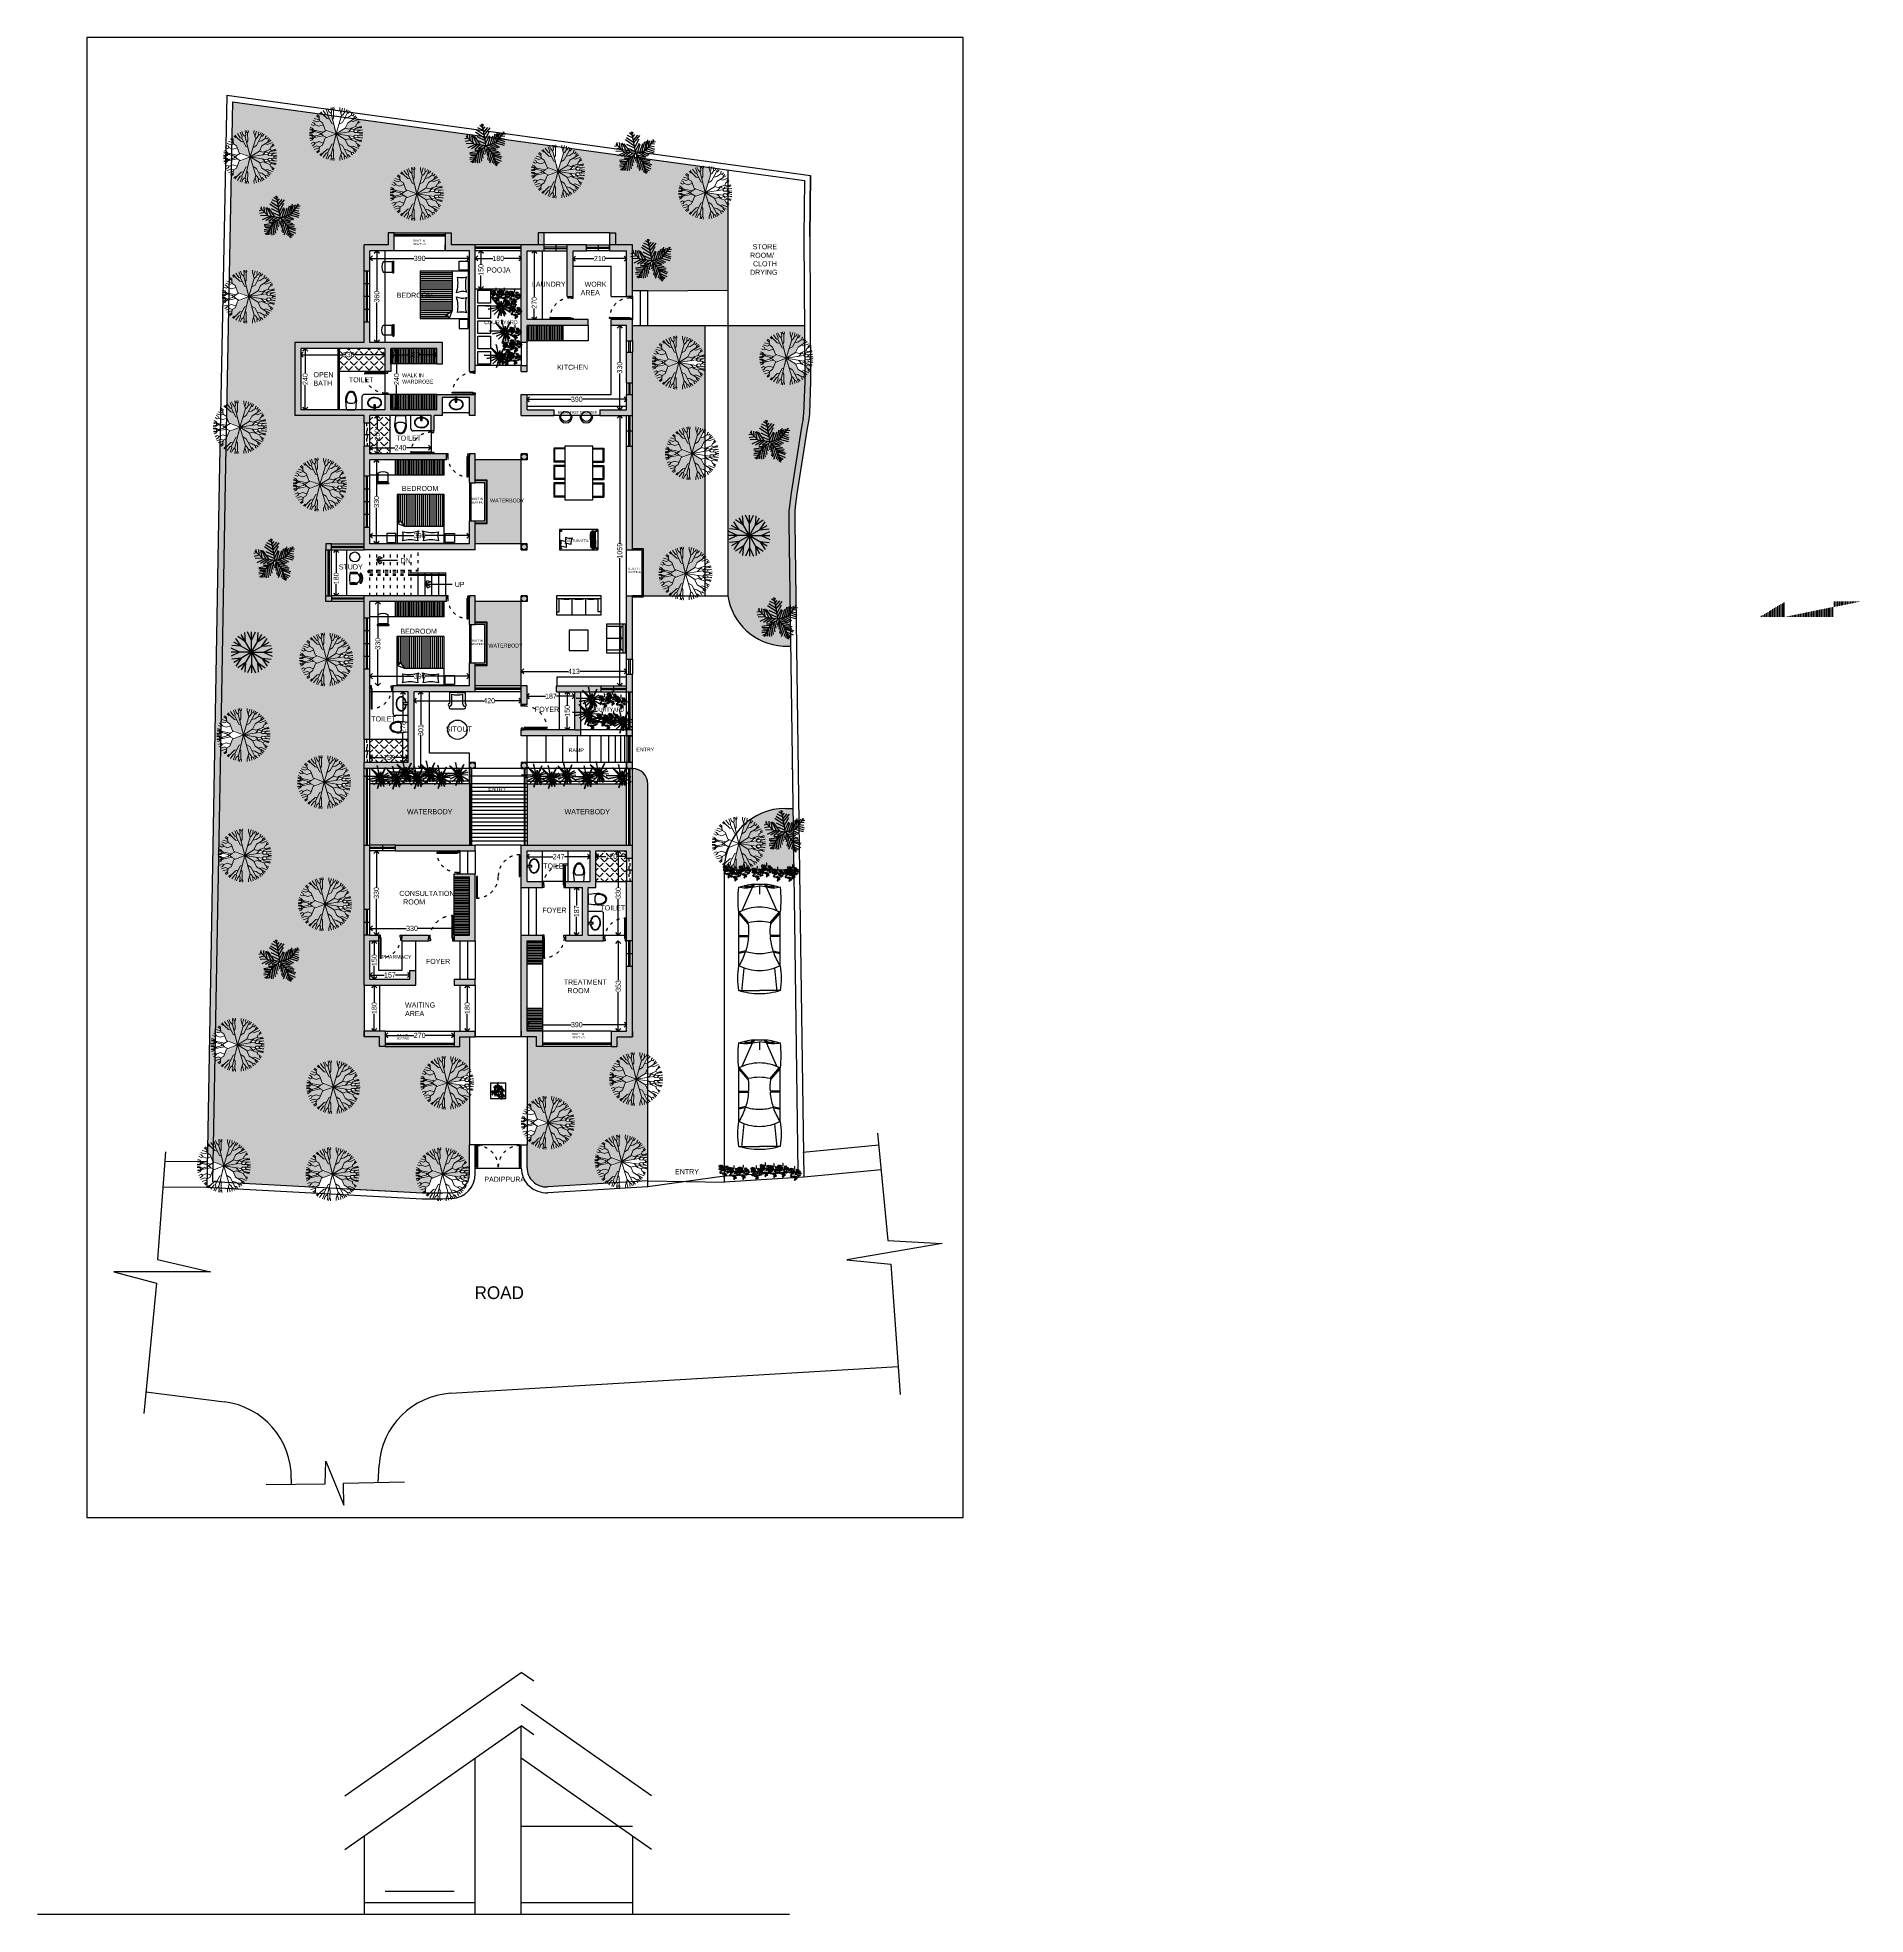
# Model space of a CAD drawing. Header units: inches. Extents: x -706 to 45253, y -3984 to 13819.
# Drawn here: x 7518 to 14681, y 1110 to 8466 of the extents above; entities that cross this region are included whole.
import ezdxf

# ---------------------------------------------------------------- set-up
doc = ezdxf.new("R2010")
doc.units = ezdxf.units.IN
doc.header["$PDMODE"] = 99
doc.header["$PDSIZE"] = 0.2
doc.linetypes.add('ACAD_ISO03W100', pattern=[30, 12, -18])
for name, color, linetype in [('BC-FURNITURE', 8, 'Continuous'), ('BC-GREYCOLOR', 8, 'Continuous'), ('BC-GREYCOLOR @ 1', 8, 'Continuous'), ('BC-Hatch', 8, 'Continuous'), ('BC-JOINARY', 27, 'Continuous'), ('BC-LANDSCAPE', 106, 'Continuous'), ('BC-WALLS', 1, 'Continuous'), ('BC-WHITECOLOR', 7, 'Continuous'), ('FUR', 8, 'Continuous'), ('grey color', 8, 'Continuous'), ('HATCH', 8, 'Continuous'), ('LANDSCAPE', 86, 'Continuous'), ('SITE', 3, 'Continuous'), ('WALL', 1, 'Continuous'), ('WHITECOLOUR', 7, 'Continuous')]:
    doc.layers.add(name, color=color, linetype=linetype)
doc.styles.add('ATTR', font='romans.shx', dxfattribs={"width": 0.8, "height": 0.7})
doc.styles.add('BC-1IN100-1', font='FreeSans.ttf', dxfattribs={"height": 20})
doc.styles.add('style2', font='FreeSans.ttf')
doc.dimstyles.new('BC-1IN100-1', dxfattribs={"dimtxt": 20, "dimasz": 20, "dimexe": 0.18, "dimexo": 0.0625, "dimgap": 1, "dimtad": 0, "dimtoh": 1, "dimdec": 1, "dimzin": 12, "dimdsep": 46, "dimtxsty": 'BC-1IN100-1', "dimblk": 'OPEN90', "dimcen": 0.09, "dimse1": 1, "dimse2": 1, "dimclrd": 256, "dimclre": 256, "dimclrt": 7, "dimadec": 0, "dimazin": 0, "dimtfac": 1, "dimtdec": 1, "dimtofl": 0, "dimtmove": 1, "dimatfit": 3, "dimldrblk": 'OPEN90', "dimfxl": 0, "dimtolj": 1, "dimtzin": 0, "dimlwd": -1, "dimarcsym": 0})
pattern_1 = [(90, (25, 69.246), (-6.35, 4e-16), [])]
pattern_2 = [(45, (25, 69.246), (-19.756563, 19.756563), [20.32, -7.62]), (135, (25, 69.246), (-19.756563, -19.756563), [20.32, -7.62])]

# ---------------------------------------------------------------- blocks, each defined once
blk = doc.blocks.new('PALM')
for p, q in [((-8.737, 47.138), (-17.069, 52.711)), ((-10.186, 53.64), (-13.084, 55.962)), ((0, 0), (-10.5, 57)), ((-9.099, 51.782), (-6.563, 55.962)), ((-7.65, 43.423), (-2.578, 49.46)), ((-47.498, 19.737), (-55.83, 18.344)), ((-40.615, 13.7), (-55.105, 10.913)), ((-31.5, 4.5), (-52.5, 25.5)), ((-33.37, 6.269), (-52.207, 5.34)), ((-48.585, 21.131), (-49.309, 29.026)), ((-28.299, 3.483), (-47.86, -5.805)), ((-43.513, 28.561), (-42.427, 15.558)), ((-38.442, 26.239), (-34.819, 7.663)), ((-21.416, 3.018), (-38.079, -8.128)), ((-35.544, 28.097), (-24.314, 3.947)), ((0, 0), (-31.5, 4.5)), ((-14.533, 2.09), (-30.834, 25.31)), ((-15.982, 2.09), (-30.11, -9.521)), ((-3.665, 19.273), (-27.574, 35.527)), ((-5.114, 28.097), (-24.676, 40.636)), ((-24.314, 23.917), (-2.941, 13.7)), ((0, 0), (-22.5, -19.5)), ((-7.288, 39.707), (-21.778, 46.673)), ((-6.563, 1.161), (-21.416, -8.128)), ((-20.691, 13.7), (-1.129, 4.876)), ((-5.839, 35.992), (4.667, 48.067)), ((-5.114, 27.632), (10.463, 46.673)), ((-2.941, 16.486), (8.652, 37.85)), ((-1.129, 6.734), (9.014, 26.704)), ((0, 0), (27, 9)), ((0, 0), (18, -22.5)), ((3.942, 1.625), (11.187, 24.381)), ((6.478, 1.625), (26.04, -8.592)), ((10.101, 3.483), (17.708, 26.239)), ((11.187, 3.483), (30.749, -5.805)), ((16.259, 5.805), (23.142, 31.348)), ((18.07, 5.805), (35.096, -3.483)), ((22.055, 7.198), (27.489, 32.277)), ((24.229, 7.663), (46.688, 1.625)), ((27, 9), (48, 36)), ((27.127, 9.056), (31.112, 35.992)), ((29.662, 12.307), (48.137, 6.269)), ((31.836, 30.883), (32.561, 16.486)), ((33.285, 16.486), (48.862, 10.913)), ((35.096, 32.741), (37.27, 22.524)), ((36.183, 19.737), (48.137, 17.88)), ((38.719, 34.134), (41.979, 28.561)), ((40.53, 25.775), (48.862, 24.846)), ((43.791, 29.954), (51.036, 30.883)), ((44.153, 36.456), (45.239, 32.741)), ((-17.431, -15.094), (-42.789, -18.809)), ((-28.299, -29.026), (-42.789, -31.348)), ((-24.314, -21.596), (-42.427, -22.06)), ((-30.834, -34.135), (-42.427, -35.528)), ((-34.457, -39.708), (-40.978, -42.494)), ((-26.849, -26.24), (-40.253, -25.775)), ((-22.5, -19.5), (-37.5, -45)), ((-32.646, -36.921), (-31.921, -44.352)), ((-15.257, -12.772), (-30.11, -12.772)), ((-29.023, -30.884), (-27.936, -43.887)), ((-25.038, -23.918), (-22.865, -45.281)), ((-20.691, -18.345), (-17.793, -44.352)), ((-6.563, -5.805), (-19.967, -9.985)), ((-17.069, -15.094), (-12.721, -40.172)), ((-13.446, -11.378), (-8.737, -32.741)), ((-9.461, -8.592), (-6.201, -23.453)), ((-4.752, -3.483), (-3.665, -14.629)), ((2.493, -3.019), (-1.491, -20.202)), ((1.769, -2.555), (24.229, -9.521)), ((5.029, -6.27), (2.131, -25.775)), ((9.014, -11.378), (3.58, -35.992)), ((14.085, -16.951), (6.478, -40.172)), ((7.565, -9.056), (32.198, -14.629)), ((18.07, -22.524), (8.289, -45.745)), ((12.274, -15.094), (36.907, -18.809)), ((20.244, -30.419), (15.897, -44.816)), ((16.259, -19.738), (36.183, -22.989)), ((18, -22.5), (27, -52.5)), ((18.433, -22.524), (40.53, -29.026)), ((19.157, -25.311), (38.719, -33.206)), ((22.78, -37.85), (19.519, -48.532)), ((21.331, -32.741), (39.081, -40.636)), ((22.78, -38.314), (34.372, -44.816)), ((24.591, -45.745), (23.142, -50.854)), ((24.591, -43.423), (30.749, -47.603)), ((26.764, -49.925), (28.213, -50.854))]:
    blk.add_line(p, q)
at = {"style": 'ATTR', "width": 0.8, "flags": 9}
blk.add_attdef('ESTCODE', (0, 0), '', height=0.7, dxfattribs=at)
blk = doc.blocks.new('A$C1966232F')
at = {"layer": 'LANDSCAPE', "xscale": 0.8, "yscale": 0.8, "zscale": 0.8}
blk.add_blockref('PALM', (44.7, 42), dxfattribs=at)
blk = doc.blocks.new('COCONUT_TREE')
at = {"xscale": 0.1560000000000001, "yscale": 0.156, "zscale": 0.1560000000000001, "rotation": 6.926260669370794}
blk.add_blockref('A$C1966232F', (-6.04, -7.3), dxfattribs=at)
blk = doc.blocks.new('A$C09A45D55')
at = {"color": 66}
for p, q in [((26.9, 26.9), (13.4, 50.2)), ((19.1, 40.4), (18, 52.8)), ((26.9, 42.4), (21.6, 53.8)), ((26.9, 42.4), (32.2, 53.8)), ((26.9, 26.9), (26.9, 53.8)), ((11.3, 26.9), (0, 32.2)), ((26.9, 26.9), (0, 26.9)), ((11.3, 26.9), (0, 21.6)), ((13.4, 34.7), (0.9, 35.7)), ((26.9, 26.9), (3.6, 40.3)), ((26.9, 26.9), (3.6, 13.4)), ((13.4, 34.7), (6.3, 44.9)), ((19.1, 40.4), (8.8, 47.5)), ((26.9, 26.9), (13.4, 3.6)), ((13.4, 19.1), (0.9, 18)), ((13.4, 19.1), (6.3, 8.8)), ((19.1, 13.4), (8.8, 6.3)), ((19.1, 13.4), (18, 0.9))]:
    blk.add_line(p, q, dxfattribs=at)
at = {"color": 86}
for p, q in [((26.9, 26.9), (40.3, 50.2)), ((34.7, 40.4), (35.7, 52.8)), ((26.9, 26.9), (50.2, 40.3)), ((26.9, 26.9), (40.3, 3.6)), ((26.9, 26.9), (50.2, 13.4)), ((26.9, 26.9), (53.8, 26.9)), ((26.9, 26.9), (26.9, 0)), ((34.7, 40.4), (44.9, 47.5)), ((40.4, 34.7), (47.5, 44.9)), ((40.4, 34.7), (52.8, 35.7)), ((42.4, 26.9), (53.8, 32.2)), ((42.4, 26.9), (53.8, 21.6)), ((26.9, 11.3), (21.6, 0)), ((26.9, 11.3), (32.2, 0)), ((34.7, 13.4), (44.9, 6.3)), ((34.7, 13.4), (35.7, 0.9)), ((40.4, 19.1), (52.8, 18)), ((40.4, 19.1), (47.5, 8.8))]:
    blk.add_line(p, q, dxfattribs=at)
blk = doc.blocks.new('A$C0D856743')
at = {"layer": 'LANDSCAPE', "color": 0, "xscale": 3.284399999999999, "yscale": 3.284399999999999, "zscale": 3.284399999999999}
blk.add_blockref('A$C09A45D55', (0, 0), dxfattribs=at)
blk = doc.blocks.new('TREE')
at = {"xscale": 0.07583333333333335, "yscale": 0.07583333333333334, "zscale": 0.07583333333333334, "rotation": 6.926260669370781}
blk.add_blockref('A$C0D856743', (-5.91, -7.42), dxfattribs=at)
blk = doc.blocks.new('GOBIND DOOR 7')
at = {"layer": 'BC-Hatch', "linetype": 'ACAD_ISO03W100'}
blk.add_arc((33263.5, 16175.5), 80, 0, 90, dxfattribs=at)
at = {"layer": 'BC-JOINARY'}
blk.add_lwpolyline([(33263.5, 16175.5), (33263.5, 16255.5), (33267, 16255.5), (33267, 16175.5)], close=True, dxfattribs=at)
for points in [[(33263.5, 16171.7), (33264.8, 16171.7), (33264.8, 16165.5), (33258.5, 16165.5), (33258.5, 16175.5), (33263.5, 16175.5), (33263.5, 16171.7)], [(33343.5, 16171.7), (33342.3, 16171.7), (33342.3, 16165.5), (33348.5, 16165.5), (33348.5, 16175.5), (33343.5, 16175.5), (33343.5, 16171.7)]]:
    blk.add_lwpolyline(points, dxfattribs=at)
blk = doc.blocks.new('02 GROUND FLOOR$0$wc-wh')
at = {"color": 0, "linetype": 'ByBlock'}
for points in [[(315, 195), (22, 165, 0.384412), (0, 140), (0, -140, 0.383904), (22, -165, 0.001434), (314, -195, 0.140641), (560, -125, 0.259738), (630, 0, 0.259738), (560, 125, 0.139471)], [(225, 65), (225, -65, 0.422961), (328, -165, 0.13189), (544, -100, 0.259738), (600, 0, 0.259738), (544, 100, 0.13189), (328, 165, 0.422961)]]:
    blk.add_lwpolyline(points, format="xyb", close=True, dxfattribs=at)
blk.add_arc((316, -170), 25, 264.2811, 270.16002, dxfattribs=at)
blk = doc.blocks.new('A$C6E117E9E')
at = {"xscale": -1, "rotation": 30.00000247440961}
blk.add_blockref('02 GROUND FLOOR$0$wc-wh', (564, 389), dxfattribs=at)
blk = doc.blocks.new('A$C52937CB9')
at = {"layer": 'FUR'}
for p, q in [((39.8, 190), (39.8, 0)), ((224.8, 190), (39.8, 190)), ((224.8, 0), (224.8, 190)), ((39.8, 125.3), (194.3, 125.3)), ((213.7, 101.1), (194.3, 125.3)), ((194.3, 125.3), (224.8, 114)), ((216.1, 110), (213.7, 101.1)), ((224.8, 114), (216.1, 110)), ((39.8, 0), (224.8, 0))]:
    blk.add_line(p, q, dxfattribs=at)
for points in [[(0, 152.8), (0, 188.3), (35.6, 188.3), (35.5, 152.7)], [(264.7, 152.8), (264.6, 188.3), (229.1, 188.3), (229.1, 152.7)]]:
    blk.add_lwpolyline(points, close=True, dxfattribs=at)
for centre, radius, start, end in [((-1.3, 162.6), 65.9, 345.65753, 16.94987), ((91.6, 288.6), 110.9, 254.3673, 285.67653), ((86.6, 35.1), 113.8, 70.37977, 102.19977), ((176.6, 166.4), 57.2, 164.33254, 204.98513), ((88, 166.4), 57.2, 335.01487, 15.66746), ((178.1, 35.1), 113.8, 77.80023, 109.62023), ((173, 288.6), 110.9, 254.32347, 285.6327), ((265.9, 162.6), 65.9, 163.05013, 194.34247)]:
    blk.add_arc(centre, radius, start, end, dxfattribs=at)
blk = doc.blocks.new('A$C925929284')
at = {"layer": 'BC-GREYCOLOR'}
h = blk.add_hatch(dxfattribs=at)
h.set_pattern_fill('ANSI31', color=256, scale=60, angle=315, style=0)
h.set_pattern_definition([(0, (-91.719, -51.977), (2e-15, 7.5), [])])
h.paths.add_polyline_path([(125.3, 70.3), (125.3, 224.8), (0, 224.8), (0, 39.8), (114, 39.8), (110, 48.5), (101.1, 50.9)])
at = {"layer": 'grey color', "rotation": 270}
blk.add_blockref('A$C52937CB9', (0, 264.7), dxfattribs=at)
blk = doc.blocks.new('_Open90')
at = {"color": 0, "linetype": 'ByBlock', "lineweight": -2}
for p, q in [((0, 0), (-1, 0)), ((-0.5, 0.5), (0, 0)), ((0, 0), (-0.5, -0.5))]:
    blk.add_line(p, q, dxfattribs=at)
blk = doc.blocks.new('*D129')
at = {"layer": 'BC-Hatch'}
for p, q in [((8922.1, 7222.9), (8970.1, 7222.9)), ((9062.1, 7222.9), (9014, 7222.9))]:
    blk.add_line(p, q, dxfattribs=at)
at = {"layer": 'Defpoints', "color": 0}
for p in [(8902.1, 7247.3), (8902.1, 7222.9), (9082.1, 7247.3)]:
    blk.add_point(p, dxfattribs=at)
at = {"layer": 'BC-Hatch', "xscale": 20, "yscale": 20, "zscale": 20, "rotation": 180}
blk.add_blockref('_Open90', (8902.1, 7222.9), dxfattribs=at)
at = {"layer": 'BC-Hatch', "xscale": 20, "yscale": 20, "zscale": 20}
blk.add_blockref('_Open90', (9082.1, 7222.9), dxfattribs=at)
at = {"layer": 'BC-Hatch', "color": 7, "insert": (8992.1, 7222.9), "char_height": 20, "attachment_point": 5, "style": 'BC-1IN100-1'}
blk.add_mtext('\\A1;180', dxfattribs=at)
blk = doc.blocks.new('*D130')
at = {"layer": 'BC-Hatch'}
for p, q in [((8924.6, 7227.3), (8924.6, 7150.2)), ((8924.6, 7027.3), (8924.6, 7104.5))]:
    blk.add_line(p, q, dxfattribs=at)
at = {"layer": 'Defpoints', "color": 0}
for p in [(8902.1, 7247.3), (8902.1, 7007.3), (8924.6, 7007.3)]:
    blk.add_point(p, dxfattribs=at)
at = {"layer": 'BC-Hatch', "xscale": 20, "yscale": 20, "zscale": 20}
for p, rotation in [((8924.6, 7247.3), 90), ((8924.6, 7007.3), 270)]:
    blk.add_blockref('_Open90', p, dxfattribs=dict(at, rotation=rotation))
at = {"layer": 'BC-Hatch', "color": 7, "insert": (8924.6, 7127.3), "char_height": 20, "attachment_point": 5, "rotation": 90, "style": 'BC-1IN100-1'}
blk.add_mtext('\\A1;240', dxfattribs=at)
blk = doc.blocks.new('chair- 1')
at = {"layer": 'BC-FURNITURE'}
for p, q in [((119.5, -460.5), (73.5, -460.5)), ((73.5, -463.5), (73.5, -460.5)), ((119.5, -463.5), (73.5, -463.5)), ((76.5, -466.5), (76.5, -501.5)), ((76.5, -466.5), (116.5, -466.5)), ((79.5, -466.5), (79.5, -463.5)), ((82.5, -466.5), (82.5, -463.5)), ((110.5, -466.5), (110.5, -463.5)), ((113.5, -466.5), (113.5, -463.5)), ((116.5, -501.5), (116.5, -466.5)), ((119.5, -463.5), (119.5, -460.5))]:
    blk.add_line(p, q, dxfattribs=at)
blk.add_arc((96.5, -464), 42.5, 241.92751, 298.07249, dxfattribs=at)
blk = doc.blocks.new('A$C3CF276E9')
at = {"layer": 'FUR'}
for p, q in [((19.1, 52.6), (19.1, 46.5)), ((25.1, 52.6), (25.1, 46.5))]:
    blk.add_line(p, q, dxfattribs=at)
for centre, radius, start, end in [((3, 48.7), 3.01, 133.73389, 316.26611), ((22.1, 26.4), 32.4, 49.14406, 130.85594), ((-192.3, 20.8), 194.3, 354.90372, 0.66348), ((22.1, 62.7), 62.7, 250.54156, 289.45844), ((22.1, 26.4), 20.4, 350.77748, 189.22252), ((22.1, 26.4), 26.4, 50.08814, 129.91186), ((41.2, 48.7), 3.01, 223.73389, 46.26611), ((236.6, 20.8), 194.3, 179.33652, 185.09628)]:
    blk.add_arc(centre, radius, start, end, dxfattribs=at)
blk = doc.blocks.new('A$C2B6D6758')
at = {"layer": 'FUR'}
for p, q in [((0, 33.1), (5, 33.1)), ((0, 3.6), (0, 33.1)), ((0, 3.6), (5, 3.6)), ((5, 3.6), (5, 33.1)), ((51.7, 33.1), (46.7, 33.1)), ((46.7, 3.6), (46.7, 33.1)), ((51.7, 3.6), (46.7, 3.6)), ((51.7, 3.6), (51.7, 33.1))]:
    blk.add_line(p, q, dxfattribs=at)
blk.add_blockref('A$C3CF276E9', (3.8, 0), dxfattribs=at)
blk = doc.blocks.new('A$C2DD86751')
at = {"layer": 'WHITECOLOUR', "color": 8}
blk.add_blockref('A$C2B6D6758', (0, 0), dxfattribs=at)
blk = doc.blocks.new('A$C499574477')
at = {"layer": 'FUR'}
for p, q in [((3.386784, 58.495926), (3.386784, 52.924888)), ((4.95364, 0), (4.95364, 43.028888)), ((35.594364, 0), (4.95364, 0)), ((62.230902, 64.06697), (8.957826, 64.06697)), ((13.832486, 44.74242), (13.832486, 6.26742)), ((35.594364, 0), (66.235088, 0)), ((57.356242, 44.74242), (57.356242, 6.26742)), ((66.235088, 0), (66.235088, 43.028888)), ((67.801944, 52.924888), (67.801944, 58.495926))]:
    blk.add_line(p, q, dxfattribs=at)
for centre, radius, start, end in [((4.95364, 47.982528), 4.95364, 100.923223, 270), ((8.957826, 58.495926), 5.57104, 90, 180), ((5.578948, 44.74242), 8.253538, 0, 100.923225), ((35.594364, -74.949012), 84.081436, 90, 105), ((35.594364, -74.949012), 84.081436, 75, 90), ((65.60978, 44.74242), 8.253538, 79.076775, 180), ((62.230902, 58.495926), 5.57104, 0, 90), ((66.235088, 47.982528), 4.95364, 270, 79.076777)]:
    blk.add_arc(centre, radius, start, end, dxfattribs=at)
blk = doc.blocks.new('A$C644146154')
at = {"layer": 'FUR'}
for p, q in [((4, 417.7), (85, 417.7)), ((16.2, 421.3), (24.8, 329.6)), ((166, 417.7), (85, 417.7)), ((153.9, 421.3), (145.2, 329.6)), ((4, 320), (4, 110.3)), ((166, 320), (166, 110.3)), ((29.3, 267.1), (4, 272.4)), ((30.9, 262.1), (4, 267.8)), ((139.1, 262.1), (166, 267.8)), ((140.8, 267.1), (166, 272.4)), ((4, 205.9), (41.9, 205.9)), ((4, 201.4), (42.2, 201.4)), ((40.8, 155.9), (4, 113.7)), ((42.7, 151.2), (6.1, 109.2)), ((127.4, 151.2), (164, 109.2)), ((166, 201.4), (127.9, 201.4)), ((166, 205.9), (128.2, 205.9)), ((129.3, 155.9), (166, 113.7)), ((17, 103.9), (58.1, 12.7)), ((153, 103.9), (112, 12.7)), ((58.1, 12.7), (85, 7.6)), ((85, 7.6), (85, 40.1)), ((112, 12.7), (85, 7.6))]:
    blk.add_line(p, q, dxfattribs=at)
for centre, radius, start, end in [((297.6, 368.9), 297.6, 170.55898, 189.44102), ((85, 171.1), 259.6, 90, 108.18319), ((85, 171.1), 259.6, 71.81681, 90), ((-127.5, 368.9), 297.6, 350.55898, 9.44102), ((85, 171.1), 169.6, 90, 118.53415), ((-207.9, 186.4), 250.6, 18.78164, 32.23063), ((85, 171.1), 169.6, 61.46585, 90), ((378, 186.4), 250.6, 147.76937, 161.21836), ((85, 104.2), 169.6, 90, 108.89145), ((-207.9, 186.4), 250.6, 4.46722, 17.59214), ((85, 104.2), 169.6, 71.10855, 90), ((378, 186.4), 250.6, 162.40786, 175.53278), ((-207.9, 186.4), 250.6, 353.01438, 3.43585), ((85, 315.4), 169.6, 255.5371, 270), ((85, 315.4), 169.6, 270, 284.4629), ((378, 186.4), 250.6, 176.56415, 186.98562), ((443.4, 61.5), 442, 173.6594, 186.3406), ((85, 259.3), 169.6, 242.24586, 270), ((85, 259.3), 169.6, 270, 297.75414), ((-273.3, 61.5), 442, 353.6594, 6.3406), ((31, -90.3), 106.5, 75.30108, 104.69892), ((85, 282.3), 281.6, 253.28052, 257.42952), ((42.3, -13.9), 28.3, 29.34448, 131.0067), ((70, 145.7), 145.7, 251.50299, 275.92652), ((42.3, -13.9), 24.7, 34.57551, 124.4516), ((100.1, 145.7), 145.7, 264.07348, 288.49701), ((127.7, -13.9), 28.3, 48.9933, 150.65552), ((127.7, -13.9), 24.7, 55.5484, 145.42449), ((139, -90.3), 106.5, 75.30108, 104.69892), ((85, 282.3), 281.6, 282.57048, 286.71948)]:
    blk.add_arc(centre, radius, start, end, dxfattribs=at)
blk = doc.blocks.new('BC-TREE-1')
at = {"color": 68, "linetype": 'Continuous', "lineweight": 20}
for p, q in [((-0.705, 0.706), (-0.732, 0.747)), ((-0.618, 0.745), (-0.666, 0.807)), ((-0.644, 0.696), (-0.618, 0.745)), ((-0.542, 0.781), (-0.599, 0.858)), ((-0.479, 0.757), (-0.542, 0.781)), ((-0.374, 0.514), (-0.479, 0.757)), ((-0.188, 0.799), (-0.268, 0.846)), ((-0.986, 0.061), (-1.045, 0.058)), ((-0.912, 0.27), (-1.006, 0.286)), ((-0.95, 0.026), (-0.991, -0.015)), ((-0.95, 0.026), (-0.986, 0.061)), ((-0.776, 0.294), (-0.973, 0.384)), ((-0.634, -0.012), (-0.95, 0.026)), ((-0.864, 0.437), (-0.938, 0.463)), ((-0.782, 0.297), (-0.912, 0.27)), ((-0.811, 0.491), (-0.891, 0.548)), ((-0.816, 0.451), (-0.864, 0.437)), ((-0.748, 0.539), (-0.857, 0.6)), ((0, 0), (-0.823, -0.088)), ((-0.816, 0.451), (-0.811, 0.491)), ((-0.72, 0.372), (-0.816, 0.451)), ((-0.742, 0.584), (-0.81, 0.663)), ((-0.687, 0.311), (-0.776, 0.294)), ((-0.748, 0.539), (-0.742, 0.584)), ((-0.417, 0.305), (-0.748, 0.539)), ((-0.68, 0.308), (-0.72, 0.372)), ((-0.645, 0.698), (-0.705, 0.706)), ((0, 0), (-0.687, 0.311)), ((-0.565, 0.534), (-0.645, 0.698)), ((-0.554, 0.402), (-0.565, 0.534)), ((-0.43, 0.643), (-0.391, 0.73)), ((-0.359, 0.163), (-0.417, 0.305)), ((-0.171, 0.389), (-0.374, 0.514)), ((0, 0), (-0.25, -0.027)), ((0, 0), (-0.223, -0.404)), ((0, 0), (-0.171, 0.389)), ((0, 0), (0.233, -0.093)), ((0, 0), (0.107, -0.448)), ((-0.991, -0.015), (-1.046, -0.013)), ((-0.885, -0.059), (-1.045, -0.06)), ((-0.914, -0.163), (-1.029, -0.191)), ((-0.829, -0.21), (-1.015, -0.254)), ((-0.798, -0.285), (-0.977, -0.375)), ((-0.837, -0.423), (-0.933, -0.474)), ((-0.823, -0.088), (-0.914, -0.163)), ((-0.838, -0.463), (-0.907, -0.521)), ((-0.823, -0.088), (-0.885, -0.059)), ((-0.837, -0.423), (-0.838, -0.463)), ((-0.643, -0.27), (-0.837, -0.423)), ((-0.775, -0.564), (-0.836, -0.629)), ((-0.77, -0.228), (-0.829, -0.21)), ((-0.715, -0.577), (-0.805, -0.668)), ((-0.77, -0.228), (-0.798, -0.285)), ((-0.715, -0.577), (-0.775, -0.564)), ((-0.423, -0.112), (-0.77, -0.228)), ((-0.593, -0.578), (-0.715, -0.577)), ((-0.634, -0.578), (-0.714, -0.764)), ((-0.566, -0.683), (-0.646, -0.823)), ((-0.611, -0.175), (-0.643, -0.27)), ((-0.576, -0.062), (-0.634, -0.012)), ((-0.507, -0.472), (-0.593, -0.578)), ((-0.593, -0.578), (-0.566, -0.683)), ((-0.223, -0.404), (-0.507, -0.472)), ((-0.39, -0.626), (-0.466, -0.768)), ((-0.425, -0.453), (-0.39, -0.626)), ((-0.391, -0.042), (-0.423, -0.112)), ((-0.138, -0.497), (-0.262, -0.847)), ((-0.126, -0.631), (-0.227, -0.882)), ((-0.195, -0.355), (-0.138, -0.497)), ((-0.139, -0.494), (-0.046, -0.642)), ((0.003, -0.514), (-0.126, -0.631)), ((-0.046, -0.642), (-0.016, -0.911)), ((0.094, -0.394), (0.001, -0.516)), ((0.001, -0.516), (0.028, -0.886)), ((0.107, -0.448), (0.364, -0.59)), ((0.29, -0.549), (0.21, -0.707)), ((0.21, -0.707), (0.245, -0.864)), ((0.364, -0.59), (0.418, -0.715)), ((0.418, -0.715), (0.365, -0.809)), ((0.366, -0.144), (0.378, -0.22)), ((0.378, -0.22), (0.682, -0.424)), ((0.418, -0.715), (0.537, -0.746)), ((0.458, -0.725), (0.486, -0.927)), ((0.539, -0.213), (0.608, -0.18)), ((0.543, -0.331), (0.548, -0.431)), ((0.548, -0.431), (0.695, -0.63)), ((0.682, -0.424), (0.743, -0.422)), ((0.682, -0.424), (0.694, -0.487)), ((0.695, -0.63), (0.685, -0.669)), ((0.685, -0.669), (0.736, -0.743)), ((0.694, -0.487), (0.842, -0.621)), ((0.695, -0.63), (0.773, -0.705)), ((0.743, -0.422), (0.911, -0.515)), ((-0.542, -0.804), (-0.583, -0.869)), ((-0.466, -0.768), (-0.542, -0.804)), ((-0.444, -0.838), (-0.502, -0.918)), ((-0.464, -0.766), (-0.444, -0.838)), ((-0.351, -0.901), (-0.393, -0.97)), ((-0.262, -0.847), (-0.351, -0.901)), ((-0.302, -0.913), (-0.332, -0.992)), ((-0.227, -0.882), (-0.302, -0.913)), ((-0.283, -0.966), (-0.3, -1.002)), ((-0.298, -0.869), (-0.283, -0.966)), ((-0.238, -0.778), (-0.161, -0.932)), ((-0.227, -0.882), (-0.19, -0.953)), ((-0.19, -0.953), (-0.206, -1.026)), ((-0.161, -0.932), (-0.175, -1.032)), ((-0.092, -0.941), (-0.105, -1.041)), ((0.023, -0.813), (-0.092, -0.941)), ((-0.069, -0.97), (-0.074, -1.044)), ((-0.016, -0.911), (-0.069, -0.97)), ((-0.016, -0.911), (0.049, -0.96)), ((0.057, -0.917), (0.017, -1.007)), ((0.017, -1.007), (0.024, -1.046)), ((0.028, -0.886), (0.099, -0.962)), ((0.049, -0.96), (0.057, -1.045)), ((0.099, -0.962), (0.121, -1.039)), ((0.244, -0.862), (0.206, -0.925)), ((0.206, -0.925), (0.24, -1.018)), ((0.245, -0.864), (0.309, -0.919)), ((0.309, -0.919), (0.332, -0.992)), ((0.365, -0.809), (0.404, -0.965)), ((0.537, -0.746), (0.597, -0.749)), ((0.537, -0.746), (0.599, -0.858)), ((0.597, -0.749), (0.64, -0.828))]:
    blk.add_line(p, q, dxfattribs=at)
at = {"color": 56, "linetype": 'Continuous', "lineweight": 20}
for p, q in [((-0.476, 0.751), (-0.538, 0.897)), ((-0.391, 0.73), (-0.446, 0.946)), ((-0.346, 0.912), (-0.388, 0.972)), ((-0.294, 0.907), (-0.346, 0.912)), ((-0.268, 0.846), (-0.33, 0.993)), ((-0.123, 0.526), (-0.188, 0.799)), ((-0.187, 0.796), (-0.143, 0.865)), ((-0.143, 0.865), (-0.171, 1.032)), ((-0.155, 0.936), (-0.112, 0.978)), ((-0.139, 0.594), (-0.041, 0.749)), ((-0.103, 0.788), (-0.13, 1.038)), ((-0.112, 0.978), (-0.118, 1.04)), ((-0.009, 0.694), (-0.103, 0.788)), ((-0.041, 0.749), (-0.018, 1.046)), ((-0.009, 0.882), (-0.024, 1.046)), ((0.058, 0.827), (-0.009, 0.882)), ((0.043, 0.733), (0.072, 0.912)), ((0.076, 0.914), (0.069, 1.044)), ((0.072, 0.912), (0.127, 0.94)), ((0.127, 0.94), (0.14, 1.037)), ((0.127, 0.94), (0.14, 1.037)), ((0.173, 0.898), (0.127, 0.94)), ((0.153, 0.718), (0.173, 0.898)), ((0.164, 0.813), (0.242, 0.848)), ((0.169, 0.902), (0.21, 1.025)), ((0.239, 0.711), (0.295, 1.004)), ((0.242, 0.848), (0.301, 1.002)), ((0.308, 0.732), (0.4, 0.967)), ((0.367, 0.796), (0.439, 0.95)), ((0.391, 0.718), (0.367, 0.796)), ((0.368, 0.913), (0.39, 0.971)), ((0.398, 0.861), (0.368, 0.913)), ((0.393, 0.721), (0.483, 0.744)), ((0.483, 0.744), (0.582, 0.87)), ((0.524, 0.796), (0.575, 0.788)), ((0.57, 0.6), (0.681, 0.794)), ((0.575, 0.788), (0.632, 0.834)), ((-0.181, 0.395), (-0.123, 0.526)), ((-0.01, 0.487), (-0.156, 0.664)), ((-0.014, 0.689), (0.043, 0.733)), ((0, 0), (-0.014, 0.689)), ((0, 0), (0.197, 0.661)), ((0, 0), (0.269, 0.33)), ((0, 0), (0.745, 0.118)), ((0, 0), (0.77, -0.303)), ((0.139, 0.467), (0.327, 0.599)), ((0.197, 0.661), (0.153, 0.718)), ((0.192, 0.666), (0.308, 0.732)), ((0.291, 0.536), (0.239, 0.711)), ((0.258, 0.474), (0.393, 0.721)), ((0.279, 0.333), (0.258, 0.474)), ((0.269, 0.33), (0.497, 0.396)), ((0.389, 0.062), (0.484, 0.184)), ((0.484, 0.184), (0.864, 0.321)), ((0.497, 0.396), (0.663, 0.603)), ((0.585, 0.506), (0.57, 0.6)), ((0.641, 0.24), (0.687, 0.365)), ((0.658, 0.598), (0.757, 0.722)), ((0.663, 0.603), (0.73, 0.609)), ((0.687, 0.365), (0.807, 0.502)), ((0.73, 0.609), (0.805, 0.668)), ((0.737, 0.117), (0.793, 0.168)), ((0.745, 0.118), (0.827, 0.078)), ((0.793, 0.168), (0.907, 0.218)), ((0.794, 0.555), (0.856, 0.601)), ((0.805, 0.5), (0.794, 0.555)), ((0.807, 0.502), (0.867, 0.494)), ((0.827, 0.078), (1.04, 0.112)), ((0.833, 0.079), (0.951, 0.019)), ((0.864, 0.321), (0.87, 0.366)), ((0.864, 0.321), (0.986, 0.351)), ((0.867, 0.494), (0.904, 0.526)), ((0.87, 0.366), (0.957, 0.424)), ((0.907, 0.218), (0.912, 0.258)), ((0.907, 0.218), (0.949, 0.192)), ((0.912, 0.258), (1.005, 0.292)), ((0.949, 0.192), (1.028, 0.197)), ((0.951, 0.019), (1.046, 0.009)), ((0.608, -0.18), (0.923, -0.227)), ((0.77, -0.303), (0.838, -0.292)), ((0.77, -0.303), (0.838, -0.399)), ((0.838, -0.292), (0.991, -0.335)), ((0.838, -0.399), (0.941, -0.457)), ((0.923, -0.227), (0.967, -0.203)), ((0.923, -0.227), (0.952, -0.277)), ((0.952, -0.277), (1.005, -0.29)), ((0.967, -0.203), (1.023, -0.221))]:
    blk.add_line(p, q, dxfattribs=at)
blk = doc.blocks.new('TREE 2 MNS')
at = {"color": 86}
for points in [[(-15810, 11961), (-15979, 11952), (-15882, 11948), (-15929, 11869), (-15878, 11945), (-15873, 11847), (-15873, 11944), (-15787, 11865), (-15867, 11948), (-15765, 11903), (-15857, 11951), (-15799, 12021), (-15862, 11957), (-15872, 12027), (-15869, 11957), (-15961, 12007), (-15887, 11960), (-15973, 11984), (-15896, 11958)], [(-15882, 11936), (-15911, 11845), (-15879, 11932)], [(-15872, 11934), (-15832, 11819), (-15865, 11932)]]:
    blk.add_lwpolyline(points, dxfattribs=at)
at = {"color": 66}
for points in [[(-15874, 11967), (-15930, 12079), (-15884, 11970)], [(-15860, 11977), (-15828, 12103), (-15850, 11979)], [(-15855, 11978), (-15756, 12063), (-15831, 11974)], [(-15841, 11951), (-15714, 11931), (-15847, 11955)], [(-15838, 11966), (-15678, 11970), (-15845, 11964)], [(-15895, 11944), (-15983, 11891), (-15890, 11944)]]:
    blk.add_lwpolyline(points, dxfattribs=at)
blk = doc.blocks.new('A$C18291425')
at = {"color": 86}
for p, q in [((26, 64), (0, 63)), ((0, 63), (1, 60)), ((1, 60), (25, 62)), ((25, 62), (25, 62)), ((36, 48), (26, 64)), ((43, 85), (44, 108))]:
    blk.add_line(p, q, dxfattribs=at)
at = {"color": 66}
for p, q in [((44, 108), (38, 107)), ((45, 47), (49, 49)), ((63, 42), (45, 47)), ((49, 49), (57, 70)), ((58, 62), (51, 49)), ((51, 49), (64, 45)), ((57, 70), (58, 62)), ((64, 45), (63, 42))]:
    blk.add_line(p, q, dxfattribs=at)
at = {"color": 86}
for points in [[(3, 80), (3, 89), (5, 92), (12, 97), (16, 88), (13, 81), (10, 80), (5, 80)], [(26, 59), (14, 54), (15, 49), (20, 48), (22, 49), (25, 56), (27, 54), (26, 58), (26, 60)], [(16, 86), (24, 94), (29, 90), (32, 87), (27, 85), (20, 81), (18, 85), (16, 86)], [(42, 15), (37, 4), (42, 0), (46, 3), (47, 6), (44, 12), (46, 12), (43, 14), (41, 16)], [(60, 84), (54, 87), (53, 81), (51, 76), (60, 77), (61, 81), (64, 89), (68, 86), (71, 85), (72, 84), (68, 78), (66, 80), (62, 83)], [(73, 41), (67, 44), (66, 38), (64, 33), (73, 34), (74, 38), (77, 46), (81, 44), (83, 42), (85, 42), (81, 36), (79, 37), (75, 40)], [(67, 71), (75, 75), (79, 75), (86, 72), (80, 64), (73, 63), (71, 65), (68, 70)], [(78, 63), (90, 59), (89, 53), (87, 49), (83, 53), (76, 57), (79, 61), (79, 63)]]:
    blk.add_lwpolyline(points, dxfattribs=at)
at = {"color": 66}
for points in [[(5, 78), (4, 73), (14, 70), (21, 76), (16, 79), (6, 80)], [(6, 39), (11, 32), (18, 31), (19, 32), (21, 35), (16, 40), (12, 41), (6, 39)], [(24, 71), (30, 82), (40, 75), (35, 74), (30, 68), (25, 70)], [(32, 22), (28, 34), (40, 37), (38, 32), (38, 25), (33, 22)], [(29, 64), (34, 67), (42, 67), (49, 60), (47, 59), (42, 59), (35, 60), (29, 63)], [(41, 20), (41, 26), (47, 33), (57, 32), (56, 31), (53, 27), (47, 22), (41, 20)], [(45, 19), (51, 12), (57, 11), (58, 12), (61, 15), (56, 20), (52, 21), (46, 19)], [(66, 68), (62, 67), (64, 57), (72, 54), (73, 60), (68, 68)]]:
    blk.add_lwpolyline(points, dxfattribs=at)
blk = doc.blocks.new('*D152')
at = {"layer": 'BC-Hatch'}
for p, q in [((8840.1, 7600.2), (8992.2, 7600.2)), ((9190.1, 7600.2), (9038, 7600.2))]:
    blk.add_line(p, q, dxfattribs=at)
at = {"layer": 'Defpoints', "color": 0}
for p in [(8820.1, 7630.3), (9210.1, 7630.3), (9210.1, 7600.2)]:
    blk.add_point(p, dxfattribs=at)
at = {"layer": 'BC-Hatch', "xscale": 20, "yscale": 20, "zscale": 20, "rotation": 180}
blk.add_blockref('_Open90', (8820.1, 7600.2), dxfattribs=at)
at = {"layer": 'BC-Hatch', "xscale": 20, "yscale": 20, "zscale": 20}
blk.add_blockref('_Open90', (9210.1, 7600.2), dxfattribs=at)
at = {"layer": 'BC-Hatch', "color": 7, "insert": (9015.1, 7600.2), "char_height": 20, "attachment_point": 5, "style": 'BC-1IN100-1'}
blk.add_mtext('\\A1;390', dxfattribs=at)
blk = doc.blocks.new('*D153')
at = {"layer": 'BC-Hatch'}
for p, q in [((8847.1, 7610.3), (8847.1, 7473.2)), ((8847.1, 7290.3), (8847.1, 7427.4))]:
    blk.add_line(p, q, dxfattribs=at)
at = {"layer": 'Defpoints', "color": 0}
for p in [(8847.1, 7630.3), (8880.1, 7630.3), (8880.1, 7270.3)]:
    blk.add_point(p, dxfattribs=at)
at = {"layer": 'BC-Hatch', "xscale": 20, "yscale": 20, "zscale": 20}
for p, rotation in [((8847.1, 7630.3), 90), ((8847.1, 7270.3), 270)]:
    blk.add_blockref('_Open90', p, dxfattribs=dict(at, rotation=rotation))
at = {"layer": 'BC-Hatch', "color": 7, "insert": (8847.1, 7450.3), "char_height": 20, "attachment_point": 5, "rotation": 90, "style": 'BC-1IN100-1'}
blk.add_mtext('\\A1;360', dxfattribs=at)
blk = doc.blocks.new('*D154')
at = {"layer": 'BC-Hatch'}
for p, q in [((8566.6, 7227.3), (8566.6, 7150.2)), ((8566.6, 7027.3), (8566.6, 7104.5))]:
    blk.add_line(p, q, dxfattribs=at)
at = {"layer": 'Defpoints', "color": 0}
for p in [(8549.1, 7247.3), (8549.1, 7007.3), (8566.6, 7007.3)]:
    blk.add_point(p, dxfattribs=at)
at = {"layer": 'BC-Hatch', "xscale": 20, "yscale": 20, "zscale": 20}
for p, rotation in [((8566.6, 7247.3), 90), ((8566.6, 7007.3), 270)]:
    blk.add_blockref('_Open90', p, dxfattribs=dict(at, rotation=rotation))
at = {"layer": 'BC-Hatch', "color": 7, "insert": (8566.6, 7127.3), "char_height": 20, "attachment_point": 5, "rotation": 90, "style": 'BC-1IN100-1'}
blk.add_mtext('\\A1;240', dxfattribs=at)
blk = doc.blocks.new('*D155')
at = {"layer": 'BC-Hatch'}
for p, q in [((8569.1, 7222.9), (8714.1, 7222.9)), ((8859.1, 7222.9), (8759.9, 7222.9))]:
    blk.add_line(p, q, dxfattribs=at)
at = {"layer": 'Defpoints', "color": 0}
for p in [(8549.1, 7247.3), (8879.1, 7247.3), (8879.1, 7222.9)]:
    blk.add_point(p, dxfattribs=at)
at = {"layer": 'BC-Hatch', "xscale": 20, "yscale": 20, "zscale": 20, "rotation": 180}
blk.add_blockref('_Open90', (8549.1, 7222.9), dxfattribs=at)
at = {"layer": 'BC-Hatch', "xscale": 20, "yscale": 20, "zscale": 20}
blk.add_blockref('_Open90', (8879.1, 7222.9), dxfattribs=at)
at = {"layer": 'BC-Hatch', "color": 7, "insert": (8737, 7222.9), "char_height": 20, "attachment_point": 5, "style": 'BC-1IN100-1'}
blk.add_mtext('\\A1;330', dxfattribs=at)
blk = doc.blocks.new('*D156')
at = {"layer": 'BC-Hatch'}
for p, q in [((9456.1, 7048), (9608.2, 7048)), ((9806.1, 7048), (9654, 7048))]:
    blk.add_line(p, q, dxfattribs=at)
at = {"layer": 'Defpoints', "color": 0}
for p in [(9436.1, 7007.3), (9826.1, 7048), (9826.1, 7007.3)]:
    blk.add_point(p, dxfattribs=at)
at = {"layer": 'BC-Hatch', "xscale": 20, "yscale": 20, "zscale": 20, "rotation": 180}
blk.add_blockref('_Open90', (9436.1, 7048), dxfattribs=at)
at = {"layer": 'BC-Hatch', "xscale": 20, "yscale": 20, "zscale": 20}
blk.add_blockref('_Open90', (9826.1, 7048), dxfattribs=at)
at = {"layer": 'BC-Hatch', "color": 7, "insert": (9631.1, 7048), "char_height": 20, "attachment_point": 5, "style": 'BC-1IN100-1'}
blk.add_mtext('\\A1;390', dxfattribs=at)
blk = doc.blocks.new('*D157')
at = {"layer": 'BC-Hatch'}
for p, q in [((9799.2, 7317.3), (9799.2, 7195.2)), ((9799.2, 7027.3), (9799.2, 7149.4))]:
    blk.add_line(p, q, dxfattribs=at)
at = {"layer": 'Defpoints', "color": 0}
for p in [(9799.2, 7337.3), (9826.1, 7337.3), (9826.1, 7007.3)]:
    blk.add_point(p, dxfattribs=at)
at = {"layer": 'BC-Hatch', "xscale": 20, "yscale": 20, "zscale": 20}
for p, rotation in [((9799.2, 7337.3), 90), ((9799.2, 7007.3), 270)]:
    blk.add_blockref('_Open90', p, dxfattribs=dict(at, rotation=rotation))
at = {"layer": 'BC-Hatch', "color": 7, "insert": (9799.2, 7172.3), "char_height": 20, "attachment_point": 5, "rotation": 90, "style": 'BC-1IN100-1'}
blk.add_mtext('\\A1;330', dxfattribs=at)
blk = doc.blocks.new('*D158')
at = {"layer": 'BC-Hatch'}
for p, q in [((9636.1, 7599.6), (9698.2, 7599.6)), ((9806.1, 7599.6), (9744, 7599.6))]:
    blk.add_line(p, q, dxfattribs=at)
at = {"layer": 'Defpoints', "color": 0}
for p in [(9616.1, 7630.3), (9826.1, 7630.3), (9826.1, 7599.6)]:
    blk.add_point(p, dxfattribs=at)
at = {"layer": 'BC-Hatch', "xscale": 20, "yscale": 20, "zscale": 20, "rotation": 180}
blk.add_blockref('_Open90', (9616.1, 7599.6), dxfattribs=at)
at = {"layer": 'BC-Hatch', "xscale": 20, "yscale": 20, "zscale": 20}
blk.add_blockref('_Open90', (9826.1, 7599.6), dxfattribs=at)
at = {"layer": 'BC-Hatch', "color": 7, "insert": (9721.1, 7599.6), "char_height": 20, "attachment_point": 5, "style": 'BC-1IN100-1'}
blk.add_mtext('\\A1;210', dxfattribs=at)
blk = doc.blocks.new('*D159')
at = {"layer": 'BC-Hatch'}
for p, q in [((9464.4, 7610.3), (9464.4, 7449.3)), ((9464.4, 7380.3), (9464.4, 7403.5))]:
    blk.add_line(p, q, dxfattribs=at)
at = {"layer": 'Defpoints', "color": 0}
for p in [(9464.4, 7630.3), (9496.1, 7630.3), (9496.1, 7360.3)]:
    blk.add_point(p, dxfattribs=at)
at = {"layer": 'BC-Hatch', "xscale": 20, "yscale": 20, "zscale": 20}
for p, rotation in [((9464.4, 7630.3), 90), ((9464.4, 7360.3), 270)]:
    blk.add_blockref('_Open90', p, dxfattribs=dict(at, rotation=rotation))
at = {"layer": 'BC-Hatch', "color": 7, "insert": (9464.4, 7426.4), "char_height": 20, "attachment_point": 5, "rotation": 90, "style": 'BC-1IN100-1'}
blk.add_mtext('\\A1;270', dxfattribs=at)
blk = doc.blocks.new('*D160')
at = {"layer": 'BC-Hatch'}
for p, q in [((9253.1, 7600.2), (9301.2, 7600.2)), ((9393.1, 7600.2), (9345.1, 7600.2))]:
    blk.add_line(p, q, dxfattribs=at)
at = {"layer": 'Defpoints', "color": 0}
for p in [(9233.1, 7630.3), (9233.1, 7600.2), (9413.1, 7630.3)]:
    blk.add_point(p, dxfattribs=at)
at = {"layer": 'BC-Hatch', "xscale": 20, "yscale": 20, "zscale": 20, "rotation": 180}
blk.add_blockref('_Open90', (9233.1, 7600.2), dxfattribs=at)
at = {"layer": 'BC-Hatch', "xscale": 20, "yscale": 20, "zscale": 20}
blk.add_blockref('_Open90', (9413.1, 7600.2), dxfattribs=at)
at = {"layer": 'BC-Hatch', "color": 7, "insert": (9323.1, 7600.2), "char_height": 20, "attachment_point": 5, "style": 'BC-1IN100-1'}
blk.add_mtext('\\A1;180', dxfattribs=at)
blk = doc.blocks.new('*D161')
at = {"layer": 'BC-Hatch'}
for p, q in [((9255.2, 7610.3), (9255.2, 7577.3)), ((9255.2, 7500.3), (9255.2, 7533.4))]:
    blk.add_line(p, q, dxfattribs=at)
at = {"layer": 'Defpoints', "color": 0}
for p in [(9233.1, 7630.3), (9255.2, 7630.3), (9233.1, 7480.3)]:
    blk.add_point(p, dxfattribs=at)
at = {"layer": 'BC-Hatch', "xscale": 20, "yscale": 20, "zscale": 20}
for p, rotation in [((9255.2, 7630.3), 90), ((9255.2, 7480.3), 270)]:
    blk.add_blockref('_Open90', p, dxfattribs=dict(at, rotation=rotation))
at = {"layer": 'BC-Hatch', "color": 7, "insert": (9255.2, 7555.3), "char_height": 20, "attachment_point": 5, "rotation": 90, "style": 'BC-1IN100-1'}
blk.add_mtext('\\A1;150', dxfattribs=at)
blk = doc.blocks.new('*D162')
at = {"layer": 'BC-Hatch'}
for p, q in [((8848.6, 6964.3), (8848.6, 6931.3)), ((8848.6, 6854.3), (8848.6, 6887.4))]:
    blk.add_line(p, q, dxfattribs=at)
at = {"layer": 'Defpoints', "color": 0}
for p in [(8848.6, 6984.3), (8900.1, 6984.3), (8900.1, 6834.3)]:
    blk.add_point(p, dxfattribs=at)
at = {"layer": 'BC-Hatch', "xscale": 20, "yscale": 20, "zscale": 20}
for p, rotation in [((8848.6, 6984.3), 90), ((8848.6, 6834.3), 270)]:
    blk.add_blockref('_Open90', p, dxfattribs=dict(at, rotation=rotation))
at = {"layer": 'BC-Hatch', "color": 7, "insert": (8848.6, 6909.3), "char_height": 20, "attachment_point": 5, "rotation": 90, "style": 'BC-1IN100-1'}
blk.add_mtext('\\A1;150', dxfattribs=at)
blk = doc.blocks.new('*D163')
at = {"layer": 'BC-Hatch'}
for p, q in [((8840.1, 6858.4), (8917.2, 6858.4)), ((9040.1, 6858.4), (8963, 6858.4))]:
    blk.add_line(p, q, dxfattribs=at)
at = {"layer": 'Defpoints', "color": 0}
for p in [(8820.1, 6984.3), (9060.1, 6984.3), (8820.1, 6858.4)]:
    blk.add_point(p, dxfattribs=at)
at = {"layer": 'BC-Hatch', "xscale": 20, "yscale": 20, "zscale": 20, "rotation": 180}
blk.add_blockref('_Open90', (8820.1, 6858.4), dxfattribs=at)
at = {"layer": 'BC-Hatch', "xscale": 20, "yscale": 20, "zscale": 20}
blk.add_blockref('_Open90', (9060.1, 6858.4), dxfattribs=at)
at = {"layer": 'BC-Hatch', "color": 7, "insert": (8940.1, 6858.4), "char_height": 20, "attachment_point": 5, "style": 'BC-1IN100-1'}
blk.add_mtext('\\A1;240', dxfattribs=at)
blk = doc.blocks.new('*D164')
at = {"layer": 'BC-Hatch'}
for p, q in [((8840.1, 6514), (8992.2, 6514)), ((9190.1, 6514), (9038, 6514))]:
    blk.add_line(p, q, dxfattribs=at)
at = {"layer": 'Defpoints', "color": 0}
for p in [(8820.1, 6514), (8820.1, 6481.3), (9210.1, 6481.3)]:
    blk.add_point(p, dxfattribs=at)
at = {"layer": 'BC-Hatch', "xscale": 20, "yscale": 20, "zscale": 20, "rotation": 180}
blk.add_blockref('_Open90', (8820.1, 6514), dxfattribs=at)
at = {"layer": 'BC-Hatch', "xscale": 20, "yscale": 20, "zscale": 20}
blk.add_blockref('_Open90', (9210.1, 6514), dxfattribs=at)
at = {"layer": 'BC-Hatch', "color": 7, "insert": (9015.1, 6514), "char_height": 20, "attachment_point": 5, "style": 'BC-1IN100-1'}
blk.add_mtext('\\A1;390', dxfattribs=at)
blk = doc.blocks.new('*D165')
at = {"layer": 'BC-Hatch'}
for p, q in [((8845.9, 6791.3), (8845.9, 6669.2)), ((8845.9, 6501.3), (8845.9, 6623.4))]:
    blk.add_line(p, q, dxfattribs=at)
at = {"layer": 'Defpoints', "color": 0}
for p in [(8820.1, 6811.3), (8845.9, 6811.3), (8820.1, 6481.3)]:
    blk.add_point(p, dxfattribs=at)
at = {"layer": 'BC-Hatch', "xscale": 20, "yscale": 20, "zscale": 20}
for p, rotation in [((8845.9, 6811.3), 90), ((8845.9, 6481.3), 270)]:
    blk.add_blockref('_Open90', p, dxfattribs=dict(at, rotation=rotation))
at = {"layer": 'BC-Hatch', "color": 7, "insert": (8845.9, 6646.3), "char_height": 20, "attachment_point": 5, "rotation": 90, "style": 'BC-1IN100-1'}
blk.add_mtext('\\A1;330', dxfattribs=at)
blk = doc.blocks.new('*D166')
at = {"layer": 'BC-Hatch'}
for p, q in [((8688.2, 6438.3), (8688.2, 6368.3)), ((8688.2, 6298.3), (8688.2, 6324.4))]:
    blk.add_line(p, q, dxfattribs=at)
at = {"layer": 'Defpoints', "color": 0}
for p in [(8688.2, 6458.3), (8730.1, 6458.3), (8730.1, 6278.3)]:
    blk.add_point(p, dxfattribs=at)
at = {"layer": 'BC-Hatch', "xscale": 20, "yscale": 20, "zscale": 20}
for p, rotation in [((8688.2, 6458.3), 90), ((8688.2, 6278.3), 270)]:
    blk.add_blockref('_Open90', p, dxfattribs=dict(at, rotation=rotation))
at = {"layer": 'BC-Hatch', "color": 7, "insert": (8688.2, 6346.4), "char_height": 20, "attachment_point": 5, "rotation": 90, "style": 'BC-1IN100-1'}
blk.add_mtext('\\A1;180', dxfattribs=at)
blk = doc.blocks.new('*D167')
at = {"layer": 'BC-Hatch'}
for p, q in [((8851.2, 6235.3), (8851.2, 6113.2)), ((8851.2, 5945.3), (8851.2, 6067.4))]:
    blk.add_line(p, q, dxfattribs=at)
at = {"layer": 'Defpoints', "color": 0}
for p in [(8851.2, 6255.3), (8910.1, 6255.3), (8910.1, 5925.3)]:
    blk.add_point(p, dxfattribs=at)
at = {"layer": 'BC-Hatch', "xscale": 20, "yscale": 20, "zscale": 20}
for p, rotation in [((8851.2, 6255.3), 90), ((8851.2, 5925.3), 270)]:
    blk.add_blockref('_Open90', p, dxfattribs=dict(at, rotation=rotation))
at = {"layer": 'BC-Hatch', "color": 7, "insert": (8851.2, 6090.3), "char_height": 20, "attachment_point": 5, "rotation": 90, "style": 'BC-1IN100-1'}
blk.add_mtext('\\A1;330', dxfattribs=at)
blk = doc.blocks.new('*D168')
at = {"layer": 'BC-Hatch'}
for p, q in [((8840.1, 5963.1), (8992.2, 5963.1)), ((9190.1, 5963.1), (9038, 5963.1))]:
    blk.add_line(p, q, dxfattribs=at)
at = {"layer": 'Defpoints', "color": 0}
for p in [(8820.1, 5990.3), (9210.1, 5990.3), (9210.1, 5963.1)]:
    blk.add_point(p, dxfattribs=at)
at = {"layer": 'BC-Hatch', "xscale": 20, "yscale": 20, "zscale": 20, "rotation": 180}
blk.add_blockref('_Open90', (8820.1, 5963.1), dxfattribs=at)
at = {"layer": 'BC-Hatch', "xscale": 20, "yscale": 20, "zscale": 20}
blk.add_blockref('_Open90', (9210.1, 5963.1), dxfattribs=at)
at = {"layer": 'BC-Hatch', "color": 7, "insert": (9015.1, 5963.1), "char_height": 20, "attachment_point": 5, "style": 'BC-1IN100-1'}
blk.add_mtext('\\A1;390', dxfattribs=at)
blk = doc.blocks.new('*D169')
at = {"layer": 'BC-Hatch'}
for p, q in [((8840.1, 5644.6), (8873.2, 5644.6)), ((8950.1, 5644.6), (8917.1, 5644.6))]:
    blk.add_line(p, q, dxfattribs=at)
at = {"layer": 'Defpoints', "color": 0}
for p in [(8820.1, 5624.3), (8970.1, 5644.6), (8970.1, 5624.3)]:
    blk.add_point(p, dxfattribs=at)
at = {"layer": 'BC-Hatch', "xscale": 20, "yscale": 20, "zscale": 20, "rotation": 180}
blk.add_blockref('_Open90', (8820.1, 5644.6), dxfattribs=at)
at = {"layer": 'BC-Hatch', "xscale": 20, "yscale": 20, "zscale": 20}
blk.add_blockref('_Open90', (8970.1, 5644.6), dxfattribs=at)
at = {"layer": 'BC-Hatch', "color": 7, "insert": (8895.1, 5644.6), "char_height": 20, "attachment_point": 5, "style": 'BC-1IN100-1'}
blk.add_mtext('\\A1;150', dxfattribs=at)
blk = doc.blocks.new('*D170')
at = {"layer": 'BC-Hatch'}
for p, q in [((8949.6, 5882.3), (8949.6, 5786.3)), ((8949.6, 5644.3), (8949.6, 5740.4))]:
    blk.add_line(p, q, dxfattribs=at)
at = {"layer": 'Defpoints', "color": 0}
for p in [(8949.6, 5902.3), (8970.1, 5902.3), (8970.1, 5624.3)]:
    blk.add_point(p, dxfattribs=at)
at = {"layer": 'BC-Hatch', "xscale": 20, "yscale": 20, "zscale": 20}
for p, rotation in [((8949.6, 5902.3), 90), ((8949.6, 5624.3), 270)]:
    blk.add_blockref('_Open90', p, dxfattribs=dict(at, rotation=rotation))
at = {"layer": 'BC-Hatch', "color": 7, "insert": (8949.6, 5763.3), "char_height": 20, "attachment_point": 5, "rotation": 90, "style": 'BC-1IN100-1'}
blk.add_mtext('\\A1;278', dxfattribs=at)
blk = doc.blocks.new('*D171')
at = {"layer": 'BC-Hatch'}
for p, q in [((9013.1, 5866.9), (9264.8, 5866.9)), ((9393.1, 5866.9), (9310.4, 5866.9))]:
    blk.add_line(p, q, dxfattribs=at)
at = {"layer": 'Defpoints', "color": 0}
for p in [(8993.1, 5902.3), (9413.1, 5902.3), (9413.1, 5866.9)]:
    blk.add_point(p, dxfattribs=at)
at = {"layer": 'BC-Hatch', "xscale": 20, "yscale": 20, "zscale": 20, "rotation": 180}
blk.add_blockref('_Open90', (8993.1, 5866.9), dxfattribs=at)
at = {"layer": 'BC-Hatch', "xscale": 20, "yscale": 20, "zscale": 20}
blk.add_blockref('_Open90', (9413.1, 5866.9), dxfattribs=at)
at = {"layer": 'BC-Hatch', "color": 7, "insert": (9287.6, 5866.9), "char_height": 20, "attachment_point": 5, "style": 'BC-1IN100-1'}
blk.add_mtext('\\A1;420', dxfattribs=at)
blk = doc.blocks.new('*D172')
at = {"layer": 'BC-Hatch'}
for p, q in [((9019.4, 5882.3), (9019.4, 5772.4)), ((9019.4, 5621.3), (9019.4, 5731.3))]:
    blk.add_line(p, q, dxfattribs=at)
at = {"layer": 'Defpoints', "color": 0}
for p in [(8993.1, 5902.3), (9019.4, 5902.3), (8993.1, 5601.3)]:
    blk.add_point(p, dxfattribs=at)
at = {"layer": 'BC-Hatch', "xscale": 20, "yscale": 20, "zscale": 20}
for p, rotation in [((9019.4, 5902.3), 90), ((9019.4, 5601.3), 270)]:
    blk.add_blockref('_Open90', p, dxfattribs=dict(at, rotation=rotation))
at = {"layer": 'BC-Hatch', "color": 7, "insert": (9019.4, 5751.8), "char_height": 20, "attachment_point": 5, "rotation": 90, "style": 'BC-1IN100-1'}
blk.add_mtext('\\A1;301', dxfattribs=at)
blk = doc.blocks.new('*D173')
at = {"layer": 'BC-Hatch'}
for p, q in [((9456.1, 5884.6), (9507.6, 5884.6)), ((9603.1, 5884.6), (9551.6, 5884.6))]:
    blk.add_line(p, q, dxfattribs=at)
at = {"layer": 'Defpoints', "color": 0}
for p in [(9436.1, 5925.3), (9623.1, 5902.3), (9623.1, 5884.6)]:
    blk.add_point(p, dxfattribs=at)
at = {"layer": 'BC-Hatch', "xscale": 20, "yscale": 20, "zscale": 20, "rotation": 180}
blk.add_blockref('_Open90', (9436.1, 5884.6), dxfattribs=at)
at = {"layer": 'BC-Hatch', "xscale": 20, "yscale": 20, "zscale": 20}
blk.add_blockref('_Open90', (9623.1, 5884.6), dxfattribs=at)
at = {"layer": 'BC-Hatch', "color": 7, "insert": (9529.6, 5884.6), "char_height": 20, "attachment_point": 5, "style": 'BC-1IN100-1'}
blk.add_mtext('\\A1;187', dxfattribs=at)
blk = doc.blocks.new('*D174')
at = {"layer": 'BC-Hatch'}
for p, q in [((9593.6, 5882.3), (9593.6, 5849.3)), ((9593.6, 5772.3), (9593.6, 5805.4))]:
    blk.add_line(p, q, dxfattribs=at)
at = {"layer": 'Defpoints', "color": 0}
for p in [(9563.1, 5902.3), (9593.6, 5902.3), (9563.1, 5752.3)]:
    blk.add_point(p, dxfattribs=at)
at = {"layer": 'BC-Hatch', "xscale": 20, "yscale": 20, "zscale": 20}
for p, rotation in [((9593.6, 5902.3), 90), ((9593.6, 5752.3), 270)]:
    blk.add_blockref('_Open90', p, dxfattribs=dict(at, rotation=rotation))
at = {"layer": 'BC-Hatch', "color": 7, "insert": (9593.6, 5827.3), "char_height": 20, "attachment_point": 5, "rotation": 90, "style": 'BC-1IN100-1'}
blk.add_mtext('\\A1;150', dxfattribs=at)
blk = doc.blocks.new('*D175')
at = {"layer": 'BC-Hatch'}
for p, q in [((9433.1, 5982), (9596.9, 5982)), ((9806.1, 5982), (9642.3, 5982))]:
    blk.add_line(p, q, dxfattribs=at)
at = {"layer": 'Defpoints', "color": 0}
for p in [(9826.1, 5982), (9413.1, 5925.3), (9826.1, 5925.3)]:
    blk.add_point(p, dxfattribs=at)
at = {"layer": 'BC-Hatch', "xscale": 20, "yscale": 20, "zscale": 20, "rotation": 180}
blk.add_blockref('_Open90', (9413.1, 5982), dxfattribs=at)
at = {"layer": 'BC-Hatch', "xscale": 20, "yscale": 20, "zscale": 20}
blk.add_blockref('_Open90', (9826.1, 5982), dxfattribs=at)
at = {"layer": 'BC-Hatch', "color": 7, "insert": (9619.6, 5982), "char_height": 20, "attachment_point": 5, "style": 'BC-1IN100-1'}
blk.add_mtext('\\A1;413', dxfattribs=at)
blk = doc.blocks.new('*D176')
at = {"layer": 'BC-Hatch'}
for p, q in [((9799.2, 6964.3), (9799.2, 6484.4)), ((9799.2, 5945.3), (9799.2, 6425.2))]:
    blk.add_line(p, q, dxfattribs=at)
at = {"layer": 'Defpoints', "color": 0}
for p in [(9826.1, 6984.3), (9799.2, 5925.3), (9826.1, 5925.3)]:
    blk.add_point(p, dxfattribs=at)
at = {"layer": 'BC-Hatch', "xscale": 20, "yscale": 20, "zscale": 20}
for p, rotation in [((9799.2, 6984.3), 90), ((9799.2, 5925.3), 270)]:
    blk.add_blockref('_Open90', p, dxfattribs=dict(at, rotation=rotation))
at = {"layer": 'BC-Hatch', "color": 7, "insert": (9799.2, 6454.8), "char_height": 20, "attachment_point": 5, "rotation": 90, "style": 'BC-1IN100-1'}
blk.add_mtext('\\A1;1059', dxfattribs=at)
blk = doc.blocks.new('*D177')
at = {"layer": 'BC-Hatch'}
for p, q in [((8845.4, 5258.3), (8845.4, 5136.2)), ((8845.4, 4968.3), (8845.4, 5090.4))]:
    blk.add_line(p, q, dxfattribs=at)
at = {"layer": 'Defpoints', "color": 0}
for p in [(8820.1, 5278.3), (8845.4, 5278.3), (8820.1, 4948.3)]:
    blk.add_point(p, dxfattribs=at)
at = {"layer": 'BC-Hatch', "xscale": 20, "yscale": 20, "zscale": 20}
for p, rotation in [((8845.4, 5278.3), 90), ((8845.4, 4948.3), 270)]:
    blk.add_blockref('_Open90', p, dxfattribs=dict(at, rotation=rotation))
at = {"layer": 'BC-Hatch', "color": 7, "insert": (8845.4, 5113.3), "char_height": 20, "attachment_point": 5, "rotation": 90, "style": 'BC-1IN100-1'}
blk.add_mtext('\\A1;330', dxfattribs=at)
blk = doc.blocks.new('*D178')
at = {"layer": 'BC-Hatch'}
for p, q in [((8840.1, 4974.7), (8962.2, 4974.7)), ((9130.1, 4974.7), (9008, 4974.7))]:
    blk.add_line(p, q, dxfattribs=at)
at = {"layer": 'Defpoints', "color": 0}
for p in [(8820.1, 4948.3), (9150.1, 4974.7), (9150.1, 4948.3)]:
    blk.add_point(p, dxfattribs=at)
at = {"layer": 'BC-Hatch', "xscale": 20, "yscale": 20, "zscale": 20, "rotation": 180}
blk.add_blockref('_Open90', (8820.1, 4974.7), dxfattribs=at)
at = {"layer": 'BC-Hatch', "xscale": 20, "yscale": 20, "zscale": 20}
blk.add_blockref('_Open90', (9150.1, 4974.7), dxfattribs=at)
at = {"layer": 'BC-Hatch', "color": 7, "insert": (8985.1, 4974.7), "char_height": 20, "attachment_point": 5, "style": 'BC-1IN100-1'}
blk.add_mtext('\\A1;330', dxfattribs=at)
blk = doc.blocks.new('*D179')
at = {"layer": 'BC-Hatch'}
for p, q in [((8840.1, 4791.9), (8876.6, 4791.9)), ((8957.1, 4791.9), (8920.6, 4791.9))]:
    blk.add_line(p, q, dxfattribs=at)
at = {"layer": 'Defpoints', "color": 0}
for p in [(8977.1, 4791.9), (8820.1, 4775.3), (8977.1, 4775.3)]:
    blk.add_point(p, dxfattribs=at)
at = {"layer": 'BC-Hatch', "xscale": 20, "yscale": 20, "zscale": 20, "rotation": 180}
blk.add_blockref('_Open90', (8820.1, 4791.9), dxfattribs=at)
at = {"layer": 'BC-Hatch', "xscale": 20, "yscale": 20, "zscale": 20}
blk.add_blockref('_Open90', (8977.1, 4791.9), dxfattribs=at)
at = {"layer": 'BC-Hatch', "color": 7, "insert": (8898.6, 4791.9), "char_height": 20, "attachment_point": 5, "style": 'BC-1IN100-1'}
blk.add_mtext('\\A1;157', dxfattribs=at)
blk = doc.blocks.new('*D180')
at = {"layer": 'BC-Hatch'}
for p, q in [((8837.1, 4905.3), (8837.1, 4872.3)), ((8837.1, 4795.3), (8837.1, 4828.4))]:
    blk.add_line(p, q, dxfattribs=at)
at = {"layer": 'Defpoints', "color": 0}
for p in [(8820.1, 4925.3), (8837.1, 4925.3), (8820.1, 4775.3)]:
    blk.add_point(p, dxfattribs=at)
at = {"layer": 'BC-Hatch', "xscale": 20, "yscale": 20, "zscale": 20}
for p, rotation in [((8837.1, 4925.3), 90), ((8837.1, 4775.3), 270)]:
    blk.add_blockref('_Open90', p, dxfattribs=dict(at, rotation=rotation))
at = {"layer": 'BC-Hatch', "color": 7, "insert": (8837.1, 4850.3), "char_height": 20, "attachment_point": 5, "rotation": 90, "style": 'BC-1IN100-1'}
blk.add_mtext('\\A1;150', dxfattribs=at)
blk = doc.blocks.new('*D181')
at = {"layer": 'BC-Hatch'}
for p, q in [((8837.1, 4732.3), (8837.1, 4684.3)), ((8837.1, 4592.3), (8837.1, 4640.4))]:
    blk.add_line(p, q, dxfattribs=at)
at = {"layer": 'Defpoints', "color": 0}
for p in [(8857.1, 4752.3), (8837.1, 4572.3), (8857.1, 4572.3)]:
    blk.add_point(p, dxfattribs=at)
at = {"layer": 'BC-Hatch', "xscale": 20, "yscale": 20, "zscale": 20}
for p, rotation in [((8837.1, 4752.3), 90), ((8837.1, 4572.3), 270)]:
    blk.add_blockref('_Open90', p, dxfattribs=dict(at, rotation=rotation))
at = {"layer": 'BC-Hatch', "color": 7, "insert": (8837.1, 4662.3), "char_height": 20, "attachment_point": 5, "rotation": 90, "style": 'BC-1IN100-1'}
blk.add_mtext('\\A1;180', dxfattribs=at)
blk = doc.blocks.new('*D182')
at = {"layer": 'BC-Hatch'}
for p, q in [((8900.1, 4555.3), (8992.2, 4555.3)), ((9130.1, 4555.3), (9038, 4555.3))]:
    blk.add_line(p, q, dxfattribs=at)
at = {"layer": 'Defpoints', "color": 0}
for p in [(8880.1, 4572.3), (9150.1, 4572.3), (9150.1, 4555.3)]:
    blk.add_point(p, dxfattribs=at)
at = {"layer": 'BC-Hatch', "xscale": 20, "yscale": 20, "zscale": 20, "rotation": 180}
blk.add_blockref('_Open90', (8880.1, 4555.3), dxfattribs=at)
at = {"layer": 'BC-Hatch', "xscale": 20, "yscale": 20, "zscale": 20}
blk.add_blockref('_Open90', (9150.1, 4555.3), dxfattribs=at)
at = {"layer": 'BC-Hatch', "color": 7, "insert": (9015.1, 4555.3), "char_height": 20, "attachment_point": 5, "style": 'BC-1IN100-1'}
blk.add_mtext('\\A1;270', dxfattribs=at)
blk = doc.blocks.new('*D183')
at = {"layer": 'BC-Hatch'}
for p, q in [((9201.5, 4732.3), (9201.5, 4684.3)), ((9201.5, 4592.3), (9201.5, 4640.4))]:
    blk.add_line(p, q, dxfattribs=at)
at = {"layer": 'Defpoints', "color": 0}
for p in [(9173.1, 4752.3), (9173.1, 4572.3), (9201.5, 4572.3)]:
    blk.add_point(p, dxfattribs=at)
at = {"layer": 'BC-Hatch', "xscale": 20, "yscale": 20, "zscale": 20}
for p, rotation in [((9201.5, 4752.3), 90), ((9201.5, 4572.3), 270)]:
    blk.add_blockref('_Open90', p, dxfattribs=dict(at, rotation=rotation))
at = {"layer": 'BC-Hatch', "color": 7, "insert": (9201.5, 4662.3), "char_height": 20, "attachment_point": 5, "rotation": 90, "style": 'BC-1IN100-1'}
blk.add_mtext('\\A1;180', dxfattribs=at)
blk = doc.blocks.new('*D184')
at = {"layer": 'BC-Hatch'}
for p, q in [((9456.1, 4597.2), (9608.2, 4597.2)), ((9806.1, 4597.2), (9654, 4597.2))]:
    blk.add_line(p, q, dxfattribs=at)
at = {"layer": 'Defpoints', "color": 0}
for p in [(9436.1, 4572.3), (9826.1, 4597.2), (9826.1, 4572.3)]:
    blk.add_point(p, dxfattribs=at)
at = {"layer": 'BC-Hatch', "xscale": 20, "yscale": 20, "zscale": 20, "rotation": 180}
blk.add_blockref('_Open90', (9436.1, 4597.2), dxfattribs=at)
at = {"layer": 'BC-Hatch', "xscale": 20, "yscale": 20, "zscale": 20}
blk.add_blockref('_Open90', (9826.1, 4597.2), dxfattribs=at)
at = {"layer": 'BC-Hatch', "color": 7, "insert": (9631.1, 4597.2), "char_height": 20, "attachment_point": 5, "style": 'BC-1IN100-1'}
blk.add_mtext('\\A1;390', dxfattribs=at)
blk = doc.blocks.new('*D185')
at = {"layer": 'BC-Hatch'}
for p, q in [((9793.4, 4905.3), (9793.4, 4771.6)), ((9793.4, 4592.3), (9793.4, 4726.1))]:
    blk.add_line(p, q, dxfattribs=at)
at = {"layer": 'Defpoints', "color": 0}
for p in [(9736.1, 4925.3), (9793.4, 4925.3), (9826.1, 4572.3)]:
    blk.add_point(p, dxfattribs=at)
at = {"layer": 'BC-Hatch', "xscale": 20, "yscale": 20, "zscale": 20}
for p, rotation in [((9793.4, 4925.3), 90), ((9793.4, 4572.3), 270)]:
    blk.add_blockref('_Open90', p, dxfattribs=dict(at, rotation=rotation))
at = {"layer": 'BC-Hatch', "color": 7, "insert": (9793.4, 4748.8), "char_height": 20, "attachment_point": 5, "rotation": 90, "style": 'BC-1IN100-1'}
blk.add_mtext('\\A1;353', dxfattribs=at)
blk = doc.blocks.new('*D186')
at = {"layer": 'BC-Hatch'}
for p, q in [((9793.4, 5258.3), (9793.4, 5136.2)), ((9793.4, 4968.3), (9793.4, 5090.4))]:
    blk.add_line(p, q, dxfattribs=at)
at = {"layer": 'Defpoints', "color": 0}
for p in [(9826.1, 5278.3), (9793.4, 4948.3), (9826.1, 4948.3)]:
    blk.add_point(p, dxfattribs=at)
at = {"layer": 'BC-Hatch', "xscale": 20, "yscale": 20, "zscale": 20}
for p, rotation in [((9793.4, 5278.3), 90), ((9793.4, 4948.3), 270)]:
    blk.add_blockref('_Open90', p, dxfattribs=dict(at, rotation=rotation))
at = {"layer": 'BC-Hatch', "color": 7, "insert": (9793.4, 5113.3), "char_height": 20, "attachment_point": 5, "rotation": 90, "style": 'BC-1IN100-1'}
blk.add_mtext('\\A1;330', dxfattribs=at)
blk = doc.blocks.new('*D187')
at = {"layer": 'BC-Hatch'}
for p, q in [((9726.1, 5256.8), (9744.2, 5256.8)), ((9806.1, 5256.8), (9788.1, 5256.8))]:
    blk.add_line(p, q, dxfattribs=at)
at = {"layer": 'Defpoints', "color": 0}
for p in [(9706.1, 5278.3), (9826.1, 5278.3), (9826.1, 5256.8)]:
    blk.add_point(p, dxfattribs=at)
at = {"layer": 'BC-Hatch', "xscale": 20, "yscale": 20, "zscale": 20, "rotation": 180}
blk.add_blockref('_Open90', (9706.1, 5256.8), dxfattribs=at)
at = {"layer": 'BC-Hatch', "xscale": 20, "yscale": 20, "zscale": 20}
blk.add_blockref('_Open90', (9826.1, 5256.8), dxfattribs=at)
at = {"layer": 'BC-Hatch', "color": 7, "insert": (9766.1, 5256.8), "char_height": 20, "attachment_point": 5, "style": 'BC-1IN100-1'}
blk.add_mtext('\\A1;120', dxfattribs=at)
blk = doc.blocks.new('*D188')
at = {"layer": 'BC-Hatch'}
for p, q in [((9456.1, 5255.7), (9536.7, 5255.7)), ((9663.1, 5255.7), (9582.5, 5255.7))]:
    blk.add_line(p, q, dxfattribs=at)
at = {"layer": 'Defpoints', "color": 0}
for p in [(9436.1, 5278.3), (9683.1, 5278.3), (9683.1, 5255.7)]:
    blk.add_point(p, dxfattribs=at)
at = {"layer": 'BC-Hatch', "xscale": 20, "yscale": 20, "zscale": 20, "rotation": 180}
blk.add_blockref('_Open90', (9436.1, 5255.7), dxfattribs=at)
at = {"layer": 'BC-Hatch', "xscale": 20, "yscale": 20, "zscale": 20}
blk.add_blockref('_Open90', (9683.1, 5255.7), dxfattribs=at)
at = {"layer": 'BC-Hatch', "color": 7, "insert": (9559.6, 5255.7), "char_height": 20, "attachment_point": 5, "style": 'BC-1IN100-1'}
blk.add_mtext('\\A1;247', dxfattribs=at)
blk = doc.blocks.new('*D189')
at = {"layer": 'BC-Hatch'}
for p, q in [((9630.1, 5115.3), (9630.1, 5063.8)), ((9630.1, 4968.3), (9630.1, 5019.8))]:
    blk.add_line(p, q, dxfattribs=at)
at = {"layer": 'Defpoints', "color": 0}
for p in [(9630.1, 5135.3), (9653.1, 5135.3), (9653.1, 4948.3)]:
    blk.add_point(p, dxfattribs=at)
at = {"layer": 'BC-Hatch', "xscale": 20, "yscale": 20, "zscale": 20}
for p, rotation in [((9630.1, 5135.3), 90), ((9630.1, 4948.3), 270)]:
    blk.add_blockref('_Open90', p, dxfattribs=dict(at, rotation=rotation))
at = {"layer": 'BC-Hatch', "color": 7, "insert": (9630.1, 5041.8), "char_height": 20, "attachment_point": 5, "rotation": 90, "style": 'BC-1IN100-1'}
blk.add_mtext('\\A1;187', dxfattribs=at)
blk = doc.blocks.new('A$C11B53B6C')
at = {"layer": 'BC-FURNITURE'}
for p, q in [((25.3, 45.1), (25.3, 50.6)), ((25.3, 0), (25.3, 5.5))]:
    blk.add_line(p, q, dxfattribs=at)
blk.add_circle((25.3, 25.3), 19.8, dxfattribs=at)
blk.add_arc((25.3, 25.3), 25.3, 90, 270, dxfattribs=at)
blk = doc.blocks.new('A$C494C2D16')
at = {"layer": 'SITE', "color": 96}
for points in [[(9.3, 20.8), (7.7, 22), (4.9, 22.6), (2.9, 20), (0, 18.4), (3.5, 18.7), (5.8, 20.2), (8.2, 19.8), (5.6, 17.4), (4.4, 13.7), (4, 11.2), (5.6, 13.8), (8.4, 17.2), (9.4, 18.5), (10.5, 16.3), (10.3, 12.9), (11, 11.1), (12, 9.1), (12.1, 13.8), (12.2, 18.4), (12.9, 18.6), (14.5, 13.7), (15.8, 10.8), (16.1, 13.6), (14.6, 19.5), (12.6, 20.7), (14.3, 21.5), (16.7, 20), (20.9, 16.7), (18.8, 20.5), (16.7, 22.3), (14.1, 23.4), (12.1, 23.5), (11.3, 22), (10.8, 23.1), (11.5, 26), (13.1, 29.3), (13.5, 30.2), (10.2, 28.9), (9.7, 24.7), (9.7, 22.5), (9.5, 20.6)], [(16.1, 34.5), (14.5, 35.7), (11.8, 36.3), (9.7, 33.7), (6.9, 32.1), (10.4, 32.3), (12.7, 33.9), (15.1, 33.4), (12.5, 31.1), (11.2, 27.4), (10.8, 24.8), (12.5, 27.5), (15.3, 30.9), (16.3, 32.2), (17.3, 30), (17.1, 26.6), (17.9, 24.8), (18.9, 22.8), (19, 27.5), (19.1, 32.1), (19.7, 32.2), (21.4, 27.3), (22.7, 24.5), (23, 27.3), (21.5, 33.2), (19.4, 34.4), (21.1, 35.2), (23.5, 33.7), (27.8, 30.4), (25.6, 34.2), (23.5, 36), (20.9, 37.1), (19, 37.1), (18.1, 35.7), (17.7, 36.8), (18.3, 39.7), (19.9, 43), (20.4, 43.9), (17, 42.5), (16.6, 38.4), (16.6, 36.2), (16.4, 34.3)], [(24.5, 25.3), (22.9, 26.5), (20.1, 27.2), (18.1, 24.6), (15.2, 22.9), (18.7, 23.2), (21.1, 24.8), (23.5, 24.3), (20.9, 22), (19.6, 18.3), (19.2, 15.7), (20.9, 18.4), (23.7, 21.7), (24.7, 23), (25.7, 20.9), (25.5, 17.5), (26.2, 15.6), (27.3, 13.7), (27.4, 18.4), (27.5, 22.9), (28.1, 23.1), (29.8, 18.2), (31.1, 15.4), (31.3, 18.1), (29.9, 24), (27.8, 25.2), (29.5, 26.1), (31.9, 24.6), (36.2, 21.3), (34, 25.1), (31.9, 26.9), (29.3, 27.9), (27.4, 28), (26.5, 26.5), (26.1, 27.7), (26.7, 30.6), (28.3, 33.9), (28.7, 34.8), (25.4, 33.4), (25, 29.3), (25, 27), (24.8, 25.2)], [(25.3, 11.7), (23.7, 12.9), (20.9, 13.5), (18.9, 10.9), (16, 9.2), (19.5, 9.5), (21.8, 11.1), (24.2, 10.6), (21.6, 8.3), (20.3, 4.6), (20, 2), (21.6, 4.7), (24.4, 8), (25.4, 9.3), (26.5, 7.2), (26.3, 3.8), (27, 1.9), (28, 0), (28.1, 4.7), (28.2, 9.2), (28.9, 9.4), (30.5, 4.5), (31.8, 1.7), (32.1, 4.4), (30.6, 10.4), (28.6, 11.6), (30.2, 12.4), (32.7, 10.9), (36.9, 7.6), (34.8, 11.4), (32.7, 13.2), (30.1, 14.2), (28.1, 14.3), (27.3, 12.9), (26.8, 14), (27.5, 16.9), (29, 20.2), (29.5, 21.1), (26.2, 19.7), (25.7, 15.6), (25.7, 13.3), (25.5, 11.5)]]:
    blk.add_lwpolyline(points, close=True, dxfattribs=at)
blk = doc.blocks.new('A$C6D444076')
at = {"layer": 'BC-FURNITURE'}
for p, q in [((0.2, 0.4), (0.2, 72.4)), ((0.2, 72.4), (168.3, 72.4)), ((168.3, 72.4), (168.3, 0.4)), ((168.1, 61.4), (0, 61.4)), ((0.2, 11.2), (10.7, 11.2)), ((168.3, 0.4), (0.2, 0.4)), ((10.7, 11.2), (10.7, 61.4)), ((58.7, 61), (58.7, 0)), ((109.8, 61), (109.8, 0)), ((157.8, 11.2), (157.8, 61.4)), ((168.3, 11.2), (157.8, 11.2))]:
    blk.add_line(p, q, dxfattribs=at)
for centre, radius, start, end in [((36.2, 156.6), 98.6, 255, 269.54528), ((36.1, 145.4), 87.4, 269.54528, 285), ((85.1, 159.6), 101.9, 255, 269.75261), ((85.1, 153.2), 95.4, 269.75261, 285), ((132.4, 145.4), 87.4, 255, 270.45472), ((132.3, 156.6), 98.6, 270.45472, 285)]:
    blk.add_arc(centre, radius, start, end, dxfattribs=at)
blk = doc.blocks.new('A$C08834721')
at = {"layer": 'BC-FURNITURE'}
for p, q in [((72.1, 108.4), (0, 108.4)), ((0, 108.4), (0, 0)), ((11.1, 0.4), (11.1, 108)), ((11.1, 98.9), (72.1, 98.9)), ((72.1, 0), (72.1, 108.4)), ((11.1, 9.5), (72.1, 9.5)), ((11.4, 54.4), (71.8, 54.4)), ((0, 0), (72.1, 0))]:
    blk.add_line(p, q, dxfattribs=at)
for centre, radius, start, end in [((-75, 74.4), 94.7, 0.67398, 15), ((-59.5, 74.6), 79.2, 345, 0.67398), ((-75, 34), 94.7, 345, 359.32602), ((-59.5, 33.8), 79.2, 359.32602, 15)]:
    blk.add_arc(centre, radius, start, end, dxfattribs=at)
blk = doc.blocks.new('C')
at = {"layer": 'FUR'}
for points in [[(7.4, 1.4, 1), (9.4, 1.4, 1)], [(51.1, 54.4, 1), (49.1, 54.4, 1)], [(160, -31.2, 1), (158, -31.2, 1)], [(116.3, -84.2, 1), (118.3, -84.2, 1)]]:
    blk.add_hatch(color=42, dxfattribs=at).paths.add_polyline_path(points)
for p, q in [((0, 0), (49.4, 62.9)), ((0, 0), (117.9, -92.7)), ((47.2, 47), (17.1, 7)), ((63.2, 34.9), (33.1, -5)), ((167.4, -29.8), (49.4, 62.9)), ((117.9, -92.7), (167.4, -29.8))]:
    blk.add_line(p, q, dxfattribs=at)
at = {"layer": 'FUR', "color": 42}
for centre, radius in [((8.4, 1.4), 2.5), ((8.4, 1.4), 2), ((8.4, 1.4), 1), ((50.1, 54.4), 2.5), ((50.1, 54.4), 2), ((50.1, 54.4), 1), ((159, -31.2), 2.5), ((159, -31.2), 2), ((159, -31.2), 1), ((117.3, -84.2), 2.5), ((117.3, -84.2), 2), ((117.3, -84.2), 1)]:
    blk.add_circle(centre, radius, dxfattribs=at)
at = {"layer": 'FUR'}
for centre, radius, start, end in [((25.1, 1), 10, 143.10133, 323.10133), ((55.2, 41), 10, 323.10133, 143.10133), ((70.1, 15.2), 59.9, 299.80824, 326.06186), ((88.6, -67), 32.2, 24.64738, 69.57939), ((172.1, -85.3), 62.8, 126.50455, 149.65911), ((158.8, 2.1), 44.1, 207.55628, 236.89304), ((110.5, -69.7), 32.2, 24.64738, 59.82522), ((92, 12.5), 59.9, 311.31627, 326.06186), ((194.1, -88), 62.8, 126.50455, 149.65911), ((180.8, -0.6), 44.1, 207.55628, 236.89304)]:
    blk.add_arc(centre, radius, start, end, dxfattribs=at)
at = {"layer": 'HATCH'}
for p, q in [((52.4, 50.6), (15.1, 1)), ((56.4, 50.9), (15.9, -3)), ((61.2, 48.9), (19.1, -7)), ((64.4, 44.9), (23.9, -9)), ((65.2, 40.9), (27.9, -8.6))]:
    blk.add_line(p, q, dxfattribs=at)
blk = doc.blocks.new('A$C44100A46')
at = {"layer": 'WHITECOLOUR'}
blk.add_blockref('C', (0, 92.7), dxfattribs=at)
blk = doc.blocks.new('A$C03E1729D')
at = {"layer": 'WALL', "rotation": 308.1711468178407}
blk.add_blockref('A$C44100A46', (-72.9, 92.7), dxfattribs=at)
blk = doc.blocks.new('A$C63A534EF')
at = {"layer": 'WHITECOLOUR', "rotation": 270}
blk.add_blockref('A$C03E1729D', (0, 80), dxfattribs=at)
blk.add_blockref('A$C03E1729D', (0, 80), dxfattribs=at)
blk = doc.blocks.new('A$C45D51B2B')
at = {"layer": 'WALL', "rotation": 270}
blk.add_blockref('A$C63A534EF', (0, 150), dxfattribs=at)
blk = doc.blocks.new('A$C720325DD')
at = {"layer": 'HATCH'}
blk.add_blockref('A$C45D51B2B', (0, 0), dxfattribs=at)
blk = doc.blocks.new('A$C349038F8')
at = {"layer": 'HATCH'}
blk.add_blockref('A$C720325DD', (0, 0), dxfattribs=at)

msp = doc.modelspace()

# ---------------------------------------------------------------- hatches: boundary and pattern name
at = {"layer": 'BC-GREYCOLOR'}
h = msp.add_hatch(dxfattribs=at)
h.set_pattern_fill('ANSI31', color=256, scale=60, angle=225, style=0)
h.set_pattern_definition([(270, (8834.4, 6210.563), (7.5, -4e-15), [])])
h.paths.add_polyline_path([(9111.2, 5993.54), (9111.2, 6118.84), (8926.2, 6118.84), (8926.2, 6004.84), (8934.88, 6008.88), (8937.31, 6017.76), (8956.71, 5993.54)])
at = {"layer": 'BC-Hatch'}
h = msp.add_hatch(dxfattribs=at)
h.set_pattern_fill('CROSS', color=66, scale=3, style=0)
h.paths.add_polyline_path([(8892.1, 7653.33), (8892.1, 7700.33), (8915.1, 7700.33), (9115.1, 7700.33), (9138.1, 7700.33), (9138.1, 7653.33), (9233.1, 7653.33), (9413.1, 7653.33), (9480.1, 7653.33), (9480.1, 7700.33), (9503.1, 7700.33), (9759.1, 7700.33), (9782.1, 7700.33), (9782.1, 7653.33), (9849.1, 7653.33), (9849.1, 7626.22), (9852.75, 7622.58), (9864.64, 7610.68), (9849.1, 7607.69), (9849.1, 7598.27), (9849.1, 7473.33), (9909.1, 7473.33), (10222.99, 7475.2), (10222.99, 7809.39), (10220.28, 7811.94), (10220.39, 7817.18), (10214.72, 7820.53), (10211.19, 7829.12), (10198.05, 7834.18), (10194.46, 7838.06), (10182.57, 7850.89), (10134.48, 7858.41), (10088.93, 7835.18), (10091.49, 7841.76), (10134.48, 7858.41), (10091.49, 7875.06), (10088.93, 7881.64), (10134.48, 7858.41), (10156.13, 7930.62), (10153.25, 7939.28), (10153.42, 7939.87), (10149.07, 7952.4), (10149.2, 7956.84), (10126.78, 7959.93), (10127.35, 7956.95), (10124.32, 7952.9), (10119.78, 7956.44), (10119.31, 7960.95), (9604.34, 8031.74), (9597.61, 8032.67), (9595, 8027.65), (9590.96, 8027.65), (9588.94, 8032.2), (9589.27, 8033.81), (9580.01, 8035.09), (9576.12, 8022.2), (9575.94, 8021.61), (9578.83, 8012.95), (9557.18, 7940.74), (9511.63, 7917.51), (9514.19, 7924.09), (9557.18, 7940.74), (9514.19, 7957.39), (9511.63, 7963.97), (9557.18, 7940.74), (9537.42, 8021.08), (9539.44, 8027.65), (9537.64, 8040.91), (9327.56, 8069.79), (9316.44, 8055.5), (9316.22, 8055.22), (9308.87, 8052.77), (9275.79, 8041.74), (9269.14, 8077.82), (9257.29, 8079.45), (8759.75, 8147.84), (8755.49, 8145.31), (8733.34, 8132.02), (8723.75, 8110.28), (8687.45, 8088.07), (8641.9, 8064.84), (8644.46, 8071.42), (8687.45, 8088.07), (8644.46, 8104.72), (8641.9, 8111.3), (8687.45, 8088.07), (8669.7, 8160.22), (8654.71, 8162.28), (8654.56, 8161.33), (8649.64, 8162.97), (8634.72, 8165.02), (8633.2, 8165.23), (8630.31, 8164.87), (8629.35, 8165.76), (8282.16, 8213.49), (8279.35, 8070.91), (8284.79, 8066.97), (8284.28, 8060.91), (8285.29, 8052.82), (8285.8, 8048.77), (8297.42, 8041.7), (8305.46, 8020.99), (8351.01, 7997.75), (8305.46, 7974.52), (8297.42, 7953.81), (8285.8, 7946.73), (8285.29, 7942.69), (8284.28, 7934.6), (8276.55, 7928.77), (8268.51, 7521.18), (8278.57, 7513.6), (8279.58, 7505.51), (8280.08, 7501.47), (8291.7, 7494.39), (8299.75, 7473.68), (8345.3, 7450.45), (8299.75, 7427.21), (8291.7, 7406.5), (8280.08, 7399.43), (8279.58, 7395.38), (8265.95, 7391.56), (8258.53, 7015.27), (8257.85, 6981.13), (8265.31, 6961.94), (8310.86, 6938.71), (8265.31, 6915.47), (8257.26, 6894.76), (8256.14, 6894.07), (8245.65, 6887.68), (8245.14, 6883.64), (8232.86, 6880.2), (8229.75, 6722.9), (8215.31, 5894.19), (8182.85, 4094.69), (8193.91, 4087.95), (8201.96, 4067.24), (8205.33, 4065.52), (8247.51, 4044), (8283.81, 4021.79), (8293.41, 4000.06), (8315.55, 3986.76), (8316.13, 3986.41), (8317.65, 3979.84), (8322.86, 3974.74), (8587.37, 3960.61), (8598.16, 3964.96), (8608.26, 3960.92), (8619.88, 3968), (8627.92, 3988.71), (8630.48, 3995.29), (8673.47, 4011.94), (8630.48, 4028.59), (8627.92, 4035.17), (8673.47, 4011.94), (8709.77, 3989.73), (8719.37, 3968), (8741.51, 3954.7), (8745.82, 3952.15), (9025.63, 3937.2), (9031.98, 3937.17), (9038.45, 3941.86), (9037.95, 3947.92), (9038.96, 3956.01), (9039.46, 3960.05), (9051.08, 3967.13), (9059.13, 3987.84), (9061.68, 3994.43), (9104.68, 4011.08), (9061.68, 4027.72), (9059.13, 4034.31), (9104.68, 4011.08), (9152.77, 4003.56), (9172.8, 4000.43), (9173.3, 4000.93), (9177.85, 4005.48), (9187.43, 4005.75), (9191.99, 3998.41), (9204.4, 3995.5), (9207.79, 3995.31, 0.0623583), (9210.1, 4013.8), (9210.1, 4127.13), (9210.1, 4313.02), (9210.1, 4321.78), (9208.5, 4323.29), (9208.61, 4328.53), (9202.94, 4331.88), (9199.41, 4340.47), (9186.27, 4345.53), (9182.68, 4349.41), (9170.79, 4362.24), (9122.7, 4369.76), (9077.16, 4346.53), (9079.71, 4353.11), (9122.7, 4369.76), (9079.71, 4386.41), (9077.16, 4392.99), (9122.7, 4369.76), (9170.79, 4377.28), (9182.68, 4390.11), (9186.27, 4393.99), (9199.41, 4399.05), (9202.94, 4407.64), (9208.61, 4410.99), (9208.5, 4416.23), (9210.1, 4417.74), (9210.1, 4426.5), (9210.1, 4549.33), (9173.1, 4549.33), (9173.1, 4512.33), (9150.1, 4512.33), (8880.1, 4512.33), (8857.1, 4512.33), (8857.1, 4549.33), (8797.1, 4549.33), (8797.1, 4572.33), (8797.1, 4752.33), (8797.1, 4948.33), (8797.1, 5048.33), (8797.1, 5301.33), (8797.1, 5601.33), (8797.1, 5624.33), (8797.1, 5714.33), (8797.1, 5990.33), (8797.1, 6190.33), (8797.1, 6255.33), (8670.1, 6255.33), (8647.1, 6255.33), (8647.1, 6278.33), (8647.1, 6458.33), (8647.1, 6481.33), (8670.1, 6481.33), (8797.1, 6481.33), (8797.1, 6546.33), (8797.1, 6746.33), (8797.1, 6864.33), (8797.1, 6954.33), (8797.1, 6984.33), (8526.08, 6984.33), (8526.08, 7270.33), (8797.1, 7270.33), (8797.1, 7350.33), (8797.1, 7550.33), (8797.1, 7653.33)])
h.paths.add_polyline_path([(10542.63, 6990.74), (10547.3, 7118.71), (10546.94, 7179.61), (10546.91, 7183.61), (10546.34, 7183.75), (10528.73, 7188.06), (10524.2, 7194.01), (10523.85, 7193.85), (10523.93, 7181.38), (10524.06, 7158.32), (10524.12, 7149.18), (10524.16, 7142.71), (10522.17, 7144.65), (10520.65, 7151.22), (10520.07, 7151.58), (10497.93, 7164.87), (10488.33, 7186.61), (10452.03, 7208.82), (10406.48, 7185.59), (10409.04, 7192.17), (10452.03, 7208.82), (10409.04, 7225.47), (10406.48, 7232.05), (10452.03, 7208.82), (10488.33, 7231.03), (10497.93, 7252.76), (10520.07, 7266.06), (10520.65, 7266.41), (10522.17, 7272.98), (10523.38, 7274.16), (10523, 7337.33), (10222.99, 7337.33), (10222.99, 6278.33, 0.3564775), (10439.1, 6080.91), (10468.91, 6080.91), (10468.36, 6120.73), (10468.24, 6129.82), (10468.1, 6140.37), (10468.01, 6146.37), (10467.93, 6152.7), (10467.84, 6159.06), (10467.77, 6164.3), (10467.51, 6183.64), (10467.36, 6194.61), (10467.23, 6203.62), (10467.17, 6208.3), (10489.78, 6237.37), (10485.3, 6566.05), (10485.34, 6609.47), (10486.88, 6626.3), (10493.39, 6677.39), (10534.16, 6935.06), (10540.14, 6969.38)])
h.paths.add_polyline_path([(10480.85, 5203.55), (10479.73, 5285.92), (10479.48, 5304.85), (10475.49, 5318.13), (10475.44, 5318.29), (10469.35, 5325.91), (10456.01, 5342.58), (10452.19, 5347.36), (10451.68, 5347.99), (10448.48, 5351.99), (10478.7, 5362.06), (10478.43, 5381.46), (10477.57, 5444.98), (10449.1, 5444.98, 0.162698), (10304.79, 5396.74), (10303.49, 5394.25), (10301.53, 5394.25, 0.0054776), (10297.42, 5390.97, 0.0148762), (10286.63, 5381.62), (10287.32, 5379.55), (10265.67, 5307.34), (10245.92, 5227), (10247.94, 5220.43), (10246.37, 5208.89), (10247.22, 5208.47), (10246.11, 5206.95), (10245.84, 5204.99), (10246.63, 5204.16), (10244.95, 5203.65), (10245.25, 5203.55), (10252.03, 5203.55), (10252.18, 5210.26), (10255.51, 5212.85), (10258.54, 5208.8), (10257.67, 5204.27), (10258.87, 5203.55), (10261.82, 5203.55), (10262.43, 5205.1), (10264.57, 5204.03), (10265.21, 5203.55), (10278.25, 5203.55), (10279.56, 5203.61), (10279.59, 5203.55), (10281.21, 5203.55), (10283.3, 5204.94), (10287.57, 5205.21), (10288.99, 5203.55), (10293.67, 5203.55), (10294.78, 5206.81), (10295.43, 5203.55), (10297.71, 5203.55), (10301.75, 5203.55), (10302.46, 5203.55), (10306.69, 5203.55), (10318.58, 5203.55), (10318.59, 5207.57), (10319.35, 5208.99), (10322.76, 5211.4), (10324.9, 5206.92), (10323.49, 5203.73), (10323.07, 5203.55), (10331.63, 5203.55), (10331.83, 5203.92), (10332.42, 5203.55), (10343.36, 5203.55), (10347.39, 5203.55), (10348.93, 5207.39), (10351.06, 5206.32), (10352.13, 5205.52), (10352.93, 5205.25), (10351.85, 5203.55), (10361.47, 5203.55), (10367.05, 5205.83), (10367.2, 5205.09), (10367.42, 5203.55), (10370.04, 5203.55), (10379.71, 5203.55), (10382.42, 5211.49), (10383.22, 5207.49), (10381.25, 5203.55), (10389.29, 5203.55), (10390.19, 5203.55), (10394.21, 5203.55), (10392.3, 5204.82), (10393.37, 5206.69), (10393.6, 5207.6), (10398.98, 5205.89), (10398.55, 5203.55), (10398.78, 5203.55), (10398.78, 5204.71), (10399.54, 5206.12), (10402.95, 5208.53), (10405.09, 5204.05), (10404.87, 5203.55), (10405.4, 5203.55), (10409.24, 5207.28), (10411.58, 5205.42), (10413.31, 5203.58), (10413.21, 5203.55), (10418.72, 5203.55), (10424.27, 5203.55), (10424.31, 5203.72), (10424.6, 5203.55), (10428.73, 5203.55), (10429.12, 5204.52), (10431.06, 5203.55), (10444.91, 5203.55), (10445.36, 5204.4), (10448.78, 5206.82), (10450.33, 5203.55), (10453, 5203.55), (10455.07, 5205.56), (10457.4, 5203.71), (10457.54, 5203.55), (10464.59, 5203.55), (10471.15, 5203.55)])
h.paths.add_polyline_path([(8393.39, 7457.96), (8405.27, 7470.8), (8417.47, 7465.25), (8418.97, 7464.57), (8445.02, 7466.03), (8432.61, 7463.12), (8428.05, 7455.77), (8418.47, 7456.04), (8413.92, 7460.59), (8413.42, 7461.09)], flags=16)
h.paths.add_polyline_path([(8393.39, 7442.93), (8413.42, 7439.8), (8413.92, 7440.3), (8418.47, 7444.85), (8428.05, 7445.12), (8432.61, 7437.78), (8445.02, 7434.87), (8418.97, 7436.32), (8417.47, 7435.64), (8405.27, 7430.09)], flags=16)
h.paths.add_polyline_path([(8207.16, 4501.38), (8210.67, 4507.53), (8213.31, 4508.19), (8213.35, 4510.13), (8213.64, 4526.42), (8213.67, 4528.07), (8210.67, 4528.82), (8207.16, 4534.97), (8211.01, 4536.11), (8213.7, 4532.8), (8213.76, 4532.79), (8214.1, 4551.82), (8214.27, 4561.01), (8214.43, 4569.75), (8225.82, 4565.15), (8235.92, 4569.19), (8247.54, 4562.12), (8255.59, 4541.41), (8301.14, 4518.17), (8255.59, 4494.94), (8247.54, 4474.23), (8235.92, 4467.15), (8225.82, 4471.2), (8212.55, 4465.84), (8212.71, 4474.54), (8212.9, 4485.04), (8213.22, 4502.95), (8211.01, 4500.24)], flags=16)
h.paths.add_polyline_path([(8349.23, 4525.69), (8361.11, 4538.53), (8373.31, 4532.98), (8374.81, 4532.29), (8400.86, 4533.75), (8388.45, 4530.84), (8383.9, 4523.5), (8374.31, 4523.77), (8369.76, 4528.31), (8369.26, 4528.82)], flags=16)
h.paths.add_polyline_path([(8349.23, 4510.66), (8369.26, 4507.53), (8369.76, 4508.03), (8374.31, 4512.58), (8383.9, 4512.85), (8388.45, 4505.5), (8400.86, 4502.59), (8374.81, 4504.05), (8373.31, 4503.37), (8361.11, 4497.82)], flags=16)
h.paths.add_polyline_path([(9463.21, 7923.95), (9466.72, 7930.09), (9471.48, 7931.29), (9492.98, 7936.66), (9497.82, 7940.74), (9492.98, 7944.82), (9471.48, 7950.19), (9466.72, 7951.39), (9463.21, 7957.53), (9467.06, 7958.68), (9469.75, 7955.37), (9476.93, 7953.87), (9506.11, 7947.78), (9506.33, 7947.91), (9497.82, 7940.74), (9506.33, 7933.57), (9506.11, 7933.69), (9476.93, 7927.61), (9469.75, 7926.11), (9467.06, 7922.8)], flags=16)
h.paths.add_polyline_path([(9605.27, 7948.26), (9617.16, 7961.09), (9629.36, 7955.54), (9630.86, 7954.86), (9656.91, 7956.32), (9644.49, 7953.41), (9639.94, 7946.07), (9630.35, 7946.33), (9625.81, 7950.88), (9625.3, 7951.39)], flags=16)
h.paths.add_polyline_path([(9605.27, 7933.22), (9625.3, 7930.09), (9625.81, 7930.6), (9630.35, 7935.15), (9639.94, 7935.41), (9644.49, 7928.07), (9656.91, 7925.16), (9630.86, 7926.62), (9629.36, 7925.94), (9617.16, 7920.39)], flags=16)
h.paths.add_polyline_path([(8230.22, 5715.93), (8233.73, 5722.08), (8235.22, 5722.45), (8235.27, 5725.44), (8235.54, 5740.18), (8235.59, 5742.9), (8233.73, 5743.37), (8230.22, 5749.51), (8234.07, 5750.66), (8235.69, 5748.66), (8236, 5765.87), (8236.19, 5776.15), (8236.34, 5784.75), (8248.88, 5779.7), (8258.98, 5783.74), (8270.6, 5776.67), (8278.64, 5755.95), (8324.19, 5732.72), (8278.64, 5709.49), (8270.6, 5688.78), (8258.98, 5681.7), (8248.88, 5685.74), (8234.45, 5679.93), (8234.61, 5688.56), (8234.81, 5699.67), (8235.1, 5716.06), (8234.07, 5714.78)], flags=16)
h.paths.add_polyline_path([(8226.59, 5244.32), (8226.77, 5253.93), (8226.82, 5256.91), (8226.95, 5264.04), (8227, 5267), (8227.17, 5276.45), (8227.24, 5279.98), (8234.86, 5278.2), (8235.39, 5277.27), (8239.24, 5278.41), (8241.93, 5275.1), (8249.11, 5273.6), (8278.29, 5267.52), (8278.51, 5267.64), (8270, 5260.47), (8278.51, 5253.31), (8278.29, 5253.43), (8249.11, 5247.34), (8241.93, 5245.85), (8239.24, 5242.54), (8235.39, 5243.68), (8229.8, 5245.34)], flags=16)
h.paths.add_polyline_path([(8295.6, 4051.52), (8307.49, 4064.36), (8319.68, 4058.81), (8321.19, 4058.12), (8347.24, 4059.58), (8334.82, 4056.67), (8330.27, 4049.33), (8320.68, 4049.6), (8316.13, 4054.14), (8315.63, 4054.65)], flags=16)
h.paths.add_polyline_path([(8295.6, 4036.49), (8315.63, 4033.36), (8316.13, 4033.86), (8320.68, 4038.41), (8330.27, 4038.68), (8334.82, 4031.33), (8347.24, 4028.42), (8321.19, 4029.88), (8319.68, 4029.2), (8307.49, 4023.65)], flags=16)
h.paths.add_polyline_path([(8255.43, 6858.18), (8255.5, 6861.68), (8257.77, 6861.4)], flags=16)
h.paths.add_polyline_path([(8593.47, 8071.28), (8596.98, 8077.42), (8601.75, 8078.62), (8623.24, 8084), (8628.08, 8088.07), (8623.24, 8092.15), (8601.75, 8097.53), (8596.98, 8098.72), (8593.47, 8104.86), (8597.32, 8106.01), (8600.01, 8102.7), (8607.19, 8101.2), (8636.38, 8095.12), (8636.59, 8095.24), (8628.08, 8088.07), (8636.59, 8080.9), (8636.38, 8081.03), (8607.19, 8074.94), (8600.01, 8073.44), (8597.32, 8070.13)], flags=16)
h.paths.add_polyline_path([(8735.54, 8095.59), (8747.42, 8108.42), (8759.62, 8102.88), (8761.12, 8102.19), (8787.17, 8103.65), (8774.76, 8100.74), (8770.21, 8093.4), (8760.62, 8093.66), (8756.07, 8098.21), (8755.57, 8098.72)], flags=16)
h.paths.add_polyline_path([(8735.54, 8080.55), (8755.57, 8077.42), (8756.07, 8077.93), (8760.62, 8082.48), (8770.21, 8082.75), (8774.76, 8075.4), (8787.17, 8072.49), (8761.12, 8073.95), (8759.62, 8073.27), (8747.42, 8067.72)], flags=16)
h.paths.add_polyline_path([(8598.51, 5046.02), (8601.07, 5052.61), (8644.06, 5069.25), (8601.07, 5085.9), (8598.51, 5092.49), (8644.06, 5069.25)], flags=16)
h.paths.add_polyline_path([(8550.09, 5052.46), (8553.6, 5058.61), (8558.36, 5059.8), (8579.86, 5065.18), (8584.7, 5069.25), (8579.86, 5073.33), (8558.36, 5078.71), (8553.6, 5079.9), (8550.09, 5086.05), (8553.94, 5087.19), (8556.63, 5083.88), (8563.81, 5082.38), (8592.99, 5076.3), (8593.21, 5076.42), (8584.7, 5069.25), (8593.21, 5062.09), (8592.99, 5062.21), (8563.81, 5056.12), (8556.63, 5054.63), (8553.94, 5051.32)], flags=16)
h.paths.add_polyline_path([(8692.15, 5076.77), (8704.04, 5089.61), (8716.24, 5084.06), (8717.74, 5083.38), (8743.79, 5084.83), (8731.37, 5081.92), (8726.82, 5074.58), (8717.23, 5074.85), (8712.69, 5079.4), (8712.18, 5079.9)], flags=16)
h.paths.add_polyline_path([(8692.15, 5061.74), (8712.18, 5058.61), (8712.69, 5059.11), (8717.23, 5063.66), (8726.82, 5063.93), (8731.37, 5056.59), (8743.79, 5053.68), (8717.74, 5055.13), (8716.24, 5054.45), (8704.04, 5048.9)], flags=16)
h.paths.add_polyline_path([(8578.43, 6690.56), (8580.98, 6697.14), (8623.97, 6713.79), (8580.98, 6730.44), (8578.43, 6737.02), (8623.97, 6713.79)], flags=16)
h.paths.add_polyline_path([(8530, 6697), (8533.51, 6703.15), (8538.28, 6704.34), (8559.77, 6709.72), (8564.61, 6713.79), (8559.77, 6717.87), (8538.28, 6723.25), (8533.51, 6724.44), (8530, 6730.59), (8533.85, 6731.73), (8536.54, 6728.42), (8543.72, 6726.92), (8572.9, 6720.84), (8573.12, 6720.96), (8564.61, 6713.79), (8573.12, 6706.62), (8572.9, 6706.75), (8543.72, 6700.66), (8536.54, 6699.17), (8533.85, 6695.85)], flags=16)
h.paths.add_polyline_path([(8672.06, 6721.31), (8683.95, 6734.15), (8696.15, 6728.6), (8697.65, 6727.91), (8723.7, 6729.37), (8711.28, 6726.46), (8706.73, 6719.12), (8697.14, 6719.38), (8692.6, 6723.93), (8692.09, 6724.44)], flags=16)
h.paths.add_polyline_path([(8672.06, 6706.28), (8692.09, 6703.15), (8692.6, 6703.65), (8697.14, 6708.2), (8706.73, 6708.47), (8711.28, 6701.12), (8723.7, 6698.21), (8697.65, 6699.67), (8696.15, 6698.99), (8683.95, 6693.44)], flags=16)
h.paths.add_polyline_path([(8958.01, 7830.01), (8960.57, 7836.6), (9003.56, 7853.24), (8960.57, 7869.89), (8958.01, 7876.48), (9003.56, 7853.24)], flags=16)
h.paths.add_polyline_path([(8909.59, 7836.45), (8913.09, 7842.6), (8917.86, 7843.79), (8939.36, 7849.17), (8944.2, 7853.24), (8939.36, 7857.32), (8917.86, 7862.7), (8913.09, 7863.89), (8909.59, 7870.04), (8913.44, 7871.18), (8916.13, 7867.87), (8923.3, 7866.37), (8952.49, 7860.29), (8952.7, 7860.41), (8944.2, 7853.24), (8952.7, 7846.08), (8952.49, 7846.2), (8923.3, 7840.11), (8916.13, 7838.62), (8913.44, 7835.31)], flags=16)
h.paths.add_polyline_path([(9051.65, 7860.76), (9063.54, 7873.6), (9075.73, 7868.05), (9077.24, 7867.37), (9103.29, 7868.82), (9090.87, 7865.91), (9086.32, 7858.57), (9076.73, 7858.84), (9072.18, 7863.39), (9071.68, 7863.89)], flags=16)
h.paths.add_polyline_path([(9051.65, 7845.73), (9071.68, 7842.6), (9072.18, 7843.1), (9076.73, 7847.65), (9086.32, 7847.92), (9090.87, 7840.58), (9103.29, 7837.66), (9077.24, 7839.12), (9075.73, 7838.44), (9063.54, 7832.89)], flags=16)
h.paths.add_polyline_path([(9010.7, 3994.28), (9014.21, 4000.43), (9018.98, 4001.62), (9040.47, 4007), (9045.31, 4011.08), (9040.47, 4015.15), (9018.98, 4020.53), (9014.21, 4021.72), (9010.7, 4027.87), (9014.55, 4029.01), (9017.24, 4025.7), (9024.42, 4024.21), (9053.6, 4018.12), (9053.82, 4018.24), (9045.31, 4011.08), (9053.82, 4003.91), (9053.6, 4004.03), (9024.42, 3997.95), (9017.24, 3996.45), (9014.55, 3993.14)], flags=16)
h.paths.add_polyline_path([(9152.77, 4018.59), (9164.65, 4031.43), (9176.85, 4025.88), (9178.35, 4025.2), (9204.4, 4026.65), (9191.99, 4023.74), (9187.43, 4016.4), (9177.85, 4016.67), (9173.3, 4021.22), (9172.8, 4021.72)], flags=16)
h.paths.add_polyline_path([(8579.5, 3995.15), (8583.01, 4001.29), (8587.77, 4002.49), (8609.27, 4007.86), (8614.11, 4011.94), (8609.27, 4016.02), (8587.77, 4021.39), (8583.01, 4022.59), (8579.5, 4028.73), (8583.35, 4029.88), (8586.04, 4026.57), (8593.22, 4025.07), (8622.4, 4018.99), (8622.62, 4019.11), (8614.11, 4011.94), (8622.62, 4004.77), (8622.4, 4004.9), (8593.22, 3998.81), (8586.04, 3997.31), (8583.35, 3994)], flags=16)
h.paths.add_polyline_path([(8721.56, 4019.46), (8733.45, 4032.29), (8745.65, 4026.74), (8747.15, 4026.06), (8773.2, 4027.52), (8760.78, 4024.61), (8756.23, 4017.27), (8746.64, 4017.53), (8742.1, 4022.08), (8741.59, 4022.59)], flags=16)
h.paths.add_polyline_path([(8721.56, 4004.42), (8741.59, 4001.29), (8742.1, 4001.8), (8746.64, 4006.35), (8756.23, 4006.61), (8760.78, 3999.27), (8773.2, 3996.36), (8747.15, 3997.82), (8745.65, 3997.14), (8733.45, 3991.59)], flags=16)
h.paths.add_polyline_path([(8603.79, 6005.28), (8606.35, 6011.86), (8649.34, 6028.51), (8606.35, 6045.16), (8603.79, 6051.75), (8649.34, 6028.51)], flags=16)
h.paths.add_polyline_path([(8555.36, 6011.72), (8558.87, 6017.87), (8563.64, 6019.06), (8585.13, 6024.44), (8589.97, 6028.51), (8585.13, 6032.59), (8563.64, 6037.97), (8558.87, 6039.16), (8555.36, 6045.31), (8559.21, 6046.45), (8561.9, 6043.14), (8569.08, 6041.64), (8598.27, 6035.56), (8598.48, 6035.68), (8589.97, 6028.51), (8598.48, 6021.35), (8598.27, 6021.47), (8569.08, 6015.38), (8561.9, 6013.89), (8559.21, 6010.58)], flags=16)
h.paths.add_polyline_path([(8697.43, 6036.03), (8709.31, 6048.87), (8721.51, 6043.32), (8723.01, 6042.64), (8749.06, 6044.09), (8736.65, 6041.18), (8732.1, 6033.84), (8722.51, 6034.11), (8717.96, 6038.66), (8717.46, 6039.16)], flags=16)
h.paths.add_polyline_path([(8697.43, 6021), (8717.46, 6017.87), (8717.96, 6018.37), (8722.51, 6022.92), (8732.1, 6023.19), (8736.65, 6015.84), (8749.06, 6012.93), (8723.01, 6014.39), (8721.51, 6013.71), (8709.31, 6008.16)], flags=16)
h.paths.add_polyline_path([(8399.1, 8005.27), (8410.99, 8018.11), (8423.19, 8012.56), (8424.69, 8011.87), (8450.74, 8013.33), (8438.32, 8010.42), (8433.77, 8003.08), (8424.18, 8003.35), (8419.64, 8007.89), (8419.13, 8008.4)], flags=16)
h.paths.add_polyline_path([(8399.1, 7990.24), (8419.13, 7987.11), (8419.64, 7987.61), (8424.18, 7992.16), (8433.77, 7992.43), (8438.32, 7985.08), (8450.74, 7982.17), (8424.69, 7983.63), (8423.19, 7982.95), (8410.99, 7977.4)], flags=16)
h.paths.add_polyline_path([(8594.76, 5524.34), (8597.31, 5530.92), (8640.31, 5547.57), (8597.31, 5564.22), (8594.76, 5570.8), (8640.31, 5547.57)], flags=16)
h.paths.add_polyline_path([(8546.33, 5530.78), (8549.84, 5536.92), (8554.61, 5538.12), (8576.1, 5543.49), (8580.94, 5547.57), (8576.1, 5551.65), (8554.61, 5557.02), (8549.84, 5558.22), (8546.33, 5564.36), (8550.18, 5565.51), (8552.87, 5562.2), (8560.05, 5560.7), (8589.23, 5554.61), (8589.45, 5554.74), (8580.94, 5547.57), (8589.45, 5540.4), (8589.23, 5540.52), (8560.05, 5534.44), (8552.87, 5532.94), (8550.18, 5529.63)], flags=16)
h.paths.add_polyline_path([(8688.4, 5555.09), (8700.28, 5567.92), (8712.48, 5562.37), (8713.98, 5561.69), (8740.03, 5563.15), (8727.62, 5560.24), (8723.06, 5552.9), (8713.48, 5553.16), (8708.93, 5557.71), (8708.43, 5558.22)], flags=16)
h.paths.add_polyline_path([(8688.4, 5540.05), (8708.43, 5536.92), (8708.93, 5537.43), (8713.48, 5541.98), (8723.06, 5542.24), (8727.62, 5534.9), (8740.03, 5531.99), (8713.98, 5533.45), (8712.48, 5532.77), (8700.28, 5527.22)], flags=16)
h.paths.add_polyline_path([(8631.12, 4329.58), (8633.67, 4336.16), (8676.67, 4352.81), (8633.67, 4369.46), (8631.12, 4376.05), (8676.67, 4352.81)], flags=16)
h.paths.add_polyline_path([(8582.69, 4336.02), (8586.2, 4342.17), (8590.97, 4343.36), (8612.46, 4348.74), (8617.3, 4352.81), (8612.46, 4356.89), (8590.97, 4362.27), (8586.2, 4363.46), (8582.69, 4369.61), (8586.54, 4370.75), (8589.23, 4367.44), (8596.41, 4365.94), (8625.59, 4359.86), (8625.81, 4359.98), (8617.3, 4352.81), (8625.81, 4345.65), (8625.59, 4345.77), (8596.41, 4339.68), (8589.23, 4338.19), (8586.54, 4334.88)], flags=16)
h.paths.add_polyline_path([(8724.76, 4360.33), (8736.64, 4373.17), (8748.84, 4367.62), (8750.34, 4366.94), (8776.39, 4368.39), (8763.98, 4365.48), (8759.42, 4358.14), (8749.83, 4358.41), (8745.29, 4362.96), (8744.78, 4363.46)], flags=16)
h.paths.add_polyline_path([(8724.76, 4345.3), (8744.78, 4342.17), (8745.29, 4342.67), (8749.83, 4347.22), (8759.42, 4347.49), (8763.98, 4340.14), (8776.39, 4337.23), (8750.34, 4338.69), (8748.84, 4338.01), (8736.64, 4332.46)], flags=16)
h.paths.add_polyline_path([(8358.95, 6946.22), (8370.84, 6959.06), (8383.03, 6953.51), (8384.53, 6952.83), (8410.58, 6954.28), (8398.17, 6951.37), (8393.62, 6944.03), (8384.03, 6944.3), (8379.48, 6948.85), (8378.98, 6949.35)], flags=16)
h.paths.add_polyline_path([(8358.95, 6931.19), (8378.98, 6928.06), (8379.48, 6928.56), (8384.03, 6933.11), (8393.62, 6933.38), (8398.17, 6926.04), (8410.58, 6923.13), (8384.53, 6924.58), (8383.03, 6923.9), (8370.84, 6918.35)], flags=16)
h.paths.add_polyline_path([(8283.81, 5237.24), (8286.37, 5243.83), (8329.36, 5260.47), (8286.37, 5277.12), (8283.81, 5283.71), (8329.36, 5260.47)], flags=16)
h.paths.add_polyline_path([(8377.45, 5267.99), (8389.34, 5280.83), (8401.54, 5275.28), (8403.04, 5274.6), (8429.09, 5276.05), (8416.67, 5273.14), (8412.12, 5265.8), (8402.53, 5266.07), (8397.99, 5270.62), (8397.48, 5271.12)], flags=16)
h.paths.add_polyline_path([(8377.45, 5252.96), (8397.48, 5249.83), (8397.99, 5250.33), (8402.53, 5254.88), (8412.12, 5255.15), (8416.67, 5247.81), (8429.09, 5244.9), (8403.04, 5246.35), (8401.54, 5245.67), (8389.34, 5240.12)], flags=16)
h.paths.add_polyline_path([(10040.51, 7841.62), (10044.02, 7847.76), (10048.79, 7848.96), (10070.28, 7854.33), (10075.12, 7858.41), (10070.28, 7862.48), (10048.79, 7867.86), (10044.02, 7869.06), (10040.51, 7875.2), (10044.36, 7876.35), (10047.05, 7873.04), (10054.23, 7871.54), (10083.41, 7865.45), (10083.63, 7865.58), (10075.12, 7858.41), (10083.63, 7851.24), (10083.41, 7851.36), (10054.23, 7845.28), (10047.05, 7843.78), (10044.36, 7840.47)], flags=16)
h.paths.add_polyline_path([(9028.73, 4352.97), (9032.24, 4359.11), (9037.01, 4360.3), (9058.5, 4365.68), (9063.34, 4369.76), (9058.5, 4373.83), (9037.01, 4379.21), (9032.24, 4380.41), (9028.73, 4386.55), (9032.58, 4387.7), (9035.27, 4384.39), (9042.45, 4382.89), (9071.63, 4376.8), (9071.85, 4376.93), (9063.34, 4369.76), (9071.85, 4362.59), (9071.63, 4362.71), (9042.45, 4356.63), (9035.27, 4355.13), (9032.58, 4351.82)], flags=16)
h.paths.add_polyline_path([(8372.28, 5740.24), (8384.17, 5753.08), (8396.37, 5747.53), (8397.87, 5746.84), (8423.92, 5748.3), (8411.5, 5745.39), (8406.95, 5738.05), (8397.36, 5738.31), (8392.82, 5742.86), (8392.31, 5743.37)], flags=16)
h.paths.add_polyline_path([(8372.28, 5725.21), (8392.31, 5722.08), (8392.82, 5722.58), (8397.36, 5727.13), (8406.95, 5727.4), (8411.5, 5720.05), (8423.92, 5717.14), (8397.87, 5718.6), (8396.37, 5717.92), (8384.17, 5712.37)], flags=16)
h.paths.add_polyline_path([(9936.27, 7175.09), (9939.78, 7181.24), (9944.54, 7182.43), (9966.04, 7187.81), (9970.88, 7191.88), (9966.04, 7195.96), (9944.54, 7201.34), (9939.78, 7202.53), (9936.27, 7208.68), (9940.12, 7209.82), (9942.81, 7206.51), (9949.99, 7205.01), (9979.17, 7198.93), (9979.39, 7199.05), (9970.88, 7191.88), (9979.39, 7184.71), (9979.17, 7184.84), (9949.99, 7178.75), (9942.81, 7177.26), (9940.12, 7173.94)], flags=0)
h.paths.add_polyline_path([(9988.31, 6819.46), (9991.82, 6825.61), (9996.59, 6826.8), (10018.09, 6832.18), (10022.92, 6836.26), (10018.09, 6840.33), (9996.59, 6845.71), (9991.82, 6846.9), (9988.31, 6853.05), (9992.17, 6854.19), (9994.85, 6850.88), (10002.03, 6849.39), (10031.22, 6843.3), (10031.43, 6843.42), (10022.92, 6836.26), (10031.43, 6829.09), (10031.22, 6829.21), (10002.03, 6823.13), (9994.85, 6821.63), (9992.17, 6818.32)], flags=0)
h.paths.add_polyline_path([(9962.47, 6348.45), (9965.98, 6354.6), (9970.75, 6355.79), (9992.25, 6361.17), (9997.08, 6365.25), (9992.25, 6369.32), (9970.75, 6374.7), (9965.98, 6375.89), (9962.47, 6382.04), (9966.33, 6383.18), (9969.01, 6379.87), (9976.19, 6378.38), (10005.38, 6372.29), (10005.59, 6372.41), (9997.08, 6365.25), (10005.59, 6358.08), (10005.38, 6358.2), (9976.19, 6352.12), (9969.01, 6350.62), (9966.33, 6347.31)], flags=0)
h.paths.add_polyline_path([(10132.99, 6920.74), (10132.99, 7175.59), (10129.97, 7176.3), (10103.92, 7177.76), (10102.42, 7177.08), (10090.22, 7171.53), (10078.33, 7184.37), (10030.24, 7191.88), (9984.69, 7168.65), (9987.25, 7175.23), (10030.24, 7191.88), (9987.25, 7208.53), (9984.69, 7215.11), (10030.24, 7191.88), (10078.33, 7199.4), (10090.22, 7212.24), (10102.42, 7206.69), (10103.92, 7206), (10129.97, 7207.46), (10132.99, 7208.17), (10132.99, 7337.33), (9909.1, 7337.33), (9849.1, 7337.33), (9849.1, 7277.33), (9849.1, 7232.33), (9849.1, 7112.33), (9849.1, 7067.33), (9849.1, 6984.33), (9849.1, 6864.33), (9849.1, 6463.33), (9891.1, 6463.33), (9891.1, 6278.33), (10009.51, 6278.33), (10017.5, 6289.96), (10023.56, 6291.98), (10024.57, 6285.92), (10021.62, 6278.33), (10029.71, 6278.33), (10036.69, 6284.91), (10056.45, 6365.25), (10010.9, 6342.01), (10013.46, 6348.6), (10056.45, 6365.25), (10013.46, 6381.89), (10010.9, 6388.48), (10056.45, 6365.25), (10092.75, 6387.45), (10102.35, 6409.19), (10124.49, 6422.49), (10125.07, 6422.84), (10126.59, 6429.41), (10132.99, 6435.69), (10132.99, 6751.77), (10130.21, 6754.91), (10125.66, 6754.91), (10114.7, 6775.95), (10127.68, 6773.1), (10132.99, 6769.56), (10132.99, 6789.42), (10128.19, 6792.31), (10118.59, 6814.05), (10082.29, 6836.26), (10036.74, 6813.02), (10039.3, 6819.61), (10082.29, 6836.26), (10039.3, 6852.9), (10036.74, 6859.49), (10082.29, 6836.26), (10118.59, 6858.46), (10128.19, 6880.2), (10132.99, 6883.09), (10132.99, 6902.95), (10127.68, 6899.41), (10114.7, 6896.56), (10125.66, 6917.61), (10130.21, 6917.61)], flags=16)
h.paths.add_polyline_path([(9712.52, 4045.02), (9716.03, 4051.17), (9720.8, 4052.36), (9742.29, 4057.74), (9747.13, 4061.82), (9742.29, 4065.89), (9720.8, 4071.27), (9716.03, 4072.46), (9712.52, 4078.61), (9716.37, 4079.75), (9719.06, 4076.44), (9726.24, 4074.95), (9755.43, 4068.86), (9755.64, 4068.98), (9747.13, 4061.82), (9755.64, 4054.65), (9755.43, 4054.77), (9726.24, 4048.69), (9719.06, 4047.19), (9716.37, 4043.88)], flags=0)
h.paths.add_polyline_path([(9565.7, 4220.87), (9577.58, 4233.7), (9589.78, 4228.15), (9591.28, 4227.47), (9617.33, 4228.93), (9604.92, 4226.02), (9600.37, 4218.68), (9590.78, 4218.94), (9586.23, 4223.49), (9585.73, 4224)], flags=0)
h.paths.add_polyline_path([(9565.7, 4205.83), (9585.73, 4202.7), (9586.23, 4203.21), (9590.78, 4207.76), (9600.37, 4208.02), (9604.92, 4200.68), (9617.33, 4197.77), (9591.28, 4199.23), (9589.78, 4198.54), (9577.58, 4193)], flags=0)
h.paths.add_polyline_path([(9769.5, 4367.49), (9773.01, 4373.63), (9777.77, 4374.82), (9799.27, 4380.2), (9804.11, 4384.28), (9799.27, 4388.35), (9777.77, 4393.73), (9773.01, 4394.92), (9769.5, 4401.07), (9773.35, 4402.22), (9776.04, 4398.9), (9783.22, 4397.41), (9812.4, 4391.32), (9812.62, 4391.45), (9804.11, 4384.28), (9812.62, 4377.11), (9812.4, 4377.23), (9783.22, 4371.15), (9776.04, 4369.65), (9773.35, 4366.34)], flags=0)
h.paths.add_polyline_path([(9909.1, 4078.07), (9909.1, 4297.17), (9906.84, 4302.93), (9895.89, 4323.97), (9908.86, 4321.12), (9909.1, 4320.96), (9909.1, 4340.93), (9899.77, 4362.07), (9863.47, 4384.28), (9817.92, 4361.05), (9820.48, 4367.63), (9863.47, 4384.28), (9820.48, 4400.93), (9817.92, 4407.51), (9863.47, 4384.28), (9899.77, 4406.49), (9909.1, 4427.62), (9909.1, 4447.59), (9908.86, 4447.43), (9895.89, 4444.58), (9906.84, 4465.63), (9909.1, 4471.38), (9909.1, 5541.33, 0.4142136), (9849.1, 5601.33), (9849.1, 5301.33), (9849.1, 5248.33), (9849.1, 5158.33), (9849.1, 4925.33), (9849.1, 4825.33), (9849.1, 4572.33), (9849.1, 4549.33), (9789.1, 4549.33), (9789.1, 4512.33), (9766.1, 4512.33), (9496.1, 4512.33), (9473.1, 4512.33), (9473.1, 4549.33), (9436.1, 4549.33), (9436.1, 4272.84), (9451.89, 4268.41), (9452.4, 4264.37), (9464.01, 4257.29), (9472.06, 4236.58), (9517.61, 4213.35), (9472.06, 4190.12), (9464.01, 4169.4), (9452.4, 4162.33), (9451.89, 4158.28), (9436.1, 4153.86), (9436.1, 4127.13), (9436.1, 4036.75, 0.4316458), (9515.54, 3961.88), (9734.31, 3974.83), (9760.6, 3976.42), (9767.55, 3986.53), (9773.61, 3988.55), (9774.62, 3982.49), (9772.54, 3977.15), (9782.8, 3977.77), (9786.74, 3981.48), (9806.5, 4061.82), (9760.95, 4038.58), (9763.51, 4045.17), (9806.5, 4061.82), (9763.51, 4078.46), (9760.95, 4085.05), (9806.5, 4061.82), (9854.59, 4069.33), (9866.47, 4082.17), (9878.67, 4076.62), (9880.17, 4075.94), (9906.22, 4077.39)], flags=16)
h.paths.add_polyline_path([(10358.05, 7192.02), (10361.56, 7198.17), (10366.33, 7199.36), (10387.82, 7204.74), (10392.66, 7208.82), (10387.82, 7212.89), (10366.33, 7218.27), (10361.56, 7219.46), (10358.05, 7225.61), (10361.91, 7226.76), (10364.59, 7223.44), (10371.77, 7221.95), (10400.96, 7215.86), (10401.17, 7215.99), (10392.66, 7208.82), (10401.17, 7201.65), (10400.96, 7201.77), (10371.77, 7195.69), (10364.59, 7194.19), (10361.91, 7190.88)], flags=16)
h.paths.add_polyline_path([(10313.76, 5314.86), (10325.65, 5327.69), (10337.85, 5322.14), (10339.35, 5321.46), (10365.4, 5322.92), (10352.99, 5320.01), (10348.43, 5312.66), (10338.84, 5312.93), (10334.3, 5317.48), (10333.79, 5317.99)], flags=16)
h.paths.add_polyline_path([(10313.76, 5299.82), (10333.79, 5296.69), (10334.3, 5297.2), (10338.84, 5301.75), (10348.43, 5302.01), (10352.99, 5294.67), (10365.4, 5291.76), (10339.35, 5293.22), (10337.85, 5292.53), (10325.65, 5286.99)], flags=16)
h.paths.add_polyline_path([(10297.8, 5214.07), (10298.52, 5215.88), (10300.66, 5214.81), (10301.73, 5214.01), (10302.53, 5213.74), (10300.66, 5210.81), (10299.32, 5211.34), (10298.15, 5212.35)], flags=16)
h.paths.add_polyline_path([(10280.35, 5210.44), (10281.43, 5212.41), (10286.5, 5209.21), (10284.1, 5208.41), (10281.7, 5205.74), (10280.48, 5206.07)], flags=16)
h.paths.add_polyline_path([(10274.59, 5214.7), (10278.64, 5218.63), (10280.98, 5216.78), (10281.32, 5216.41), (10282.72, 5214.94), (10280.58, 5214.29), (10279.82, 5214.06), (10276.43, 5212.25), (10275.29, 5214.07)], flags=16)
h.paths.add_polyline_path([(10463.86, 5212.32), (10464.05, 5212.51), (10468.1, 5216.45), (10470.44, 5214.59), (10472.17, 5212.75), (10469.28, 5211.87), (10465.89, 5210.06), (10464.78, 5211.83), (10464.75, 5211.88), (10464.23, 5212.36)], flags=16)
h.paths.add_polyline_path([(10464.64, 5205.98), (10464.7, 5208.47), (10466.29, 5207.42)], flags=16)
h.paths.add_polyline_path([(10325, 5206.21), (10329.05, 5210.15), (10331.38, 5208.29), (10333.12, 5206.45), (10330.23, 5205.57), (10326.84, 5203.76), (10325.69, 5205.58)], flags=16)
h.paths.add_polyline_path([(10362.23, 5219.39), (10366.28, 5223.32), (10368.62, 5221.46), (10370.35, 5219.62), (10367.46, 5218.75), (10364.07, 5216.93), (10362.93, 5218.76)], flags=16)
h = msp.add_hatch(color=16, dxfattribs=at)
h.paths.add_polyline_path([(8549.08, 7007.33), (8549.08, 7247.33), (8879.08, 7247.33), (8879.08, 7157.33), (8880.58, 7157.33), (8890.58, 7157.33), (8902.08, 7157.33), (8902.08, 7247.33), (9082.1, 7247.33), (9082.1, 7187.33), (9105.1, 7187.33), (9105.1, 7270.33), (8820.1, 7270.33), (8820.1, 7350.33), (8797.1, 7350.33), (8797.1, 7270.33), (8526.08, 7270.33), (8526.08, 6984.33), (8797.1, 6984.33), (8797.1, 6954.33), (8820.1, 6954.33), (8820.1, 6984.33), (9060.1, 6984.33), (9060.1, 6924.33), (9060.84, 6924.33), (9070.84, 6924.33), (9071.6, 6924.33), (9071.6, 6984.33), (9105.1, 6984.33), (9105.1, 7055.83), (9210.1, 7055.83), (9210.1, 6984.33), (9233.1, 6984.33), (9233.1, 7067.33), (9082.1, 7067.33), (9082.1, 7007.33), (8902.08, 7007.33), (8902.08, 7067.33), (8890.58, 7067.33), (8880.58, 7067.33), (8879.08, 7067.33), (8879.08, 7007.33)])
h.paths.add_polyline_path([(9120.1, 6811.33), (9120.1, 6834.33), (8820.1, 6834.33), (8820.1, 6864.33), (8797.1, 6864.33), (8797.1, 6746.33), (8820.1, 6746.33), (8820.1, 6811.33)])
h.paths.add_polyline_path([(9233.1, 6458.33), (9233.1, 6571.33), (9210.1, 6571.33), (9210.1, 6481.33), (8820.1, 6481.33), (8820.1, 6546.33), (8797.1, 6546.33), (8797.1, 6458.33)])
h.paths.add_polyline_path([(9233.1, 6721.33), (9233.1, 6834.33), (9210.1, 6834.33), (9210.1, 6721.33)])
h.paths.add_polyline_path([(9413.1, 6822.83, 1), (9436.1, 6822.83, 1)])
h.paths.add_polyline_path([(9413.1, 6469.83, 1), (9436.1, 6469.83, 1)])
h.paths.add_polyline_path([(9541.1, 6984.33), (9541.1, 7007.33), (9436.1, 7007.33), (9436.1, 7067.33), (9413.1, 7067.33), (9413.1, 6984.33)])
h.paths.add_polyline_path([(9849.1, 7450.33), (9849.1, 7653.33), (9759.1, 7653.33), (9759.1, 7630.33), (9826.1, 7630.33), (9826.1, 7450.33)])
h.paths.add_polyline_path([(9503.1, 7630.33), (9503.1, 7653.33), (9413.1, 7653.33), (9413.1, 7394.89), (9414.64, 7394.4), (9414.11, 7391.47), (9413.3, 7389.07), (9413.1, 7389.27), (9413.1, 7270.33), (9436.1, 7270.33), (9436.1, 7337.33), (9676.1, 7337.33), (9676.1, 7360.33), (9616.1, 7360.33), (9606.1, 7360.33), (9436.1, 7360.33), (9436.1, 7630.33)])
h.paths.add_polyline_path([(9233.1, 7157.33), (9233.1, 7653.33), (9138.1, 7653.33), (9138.1, 7700.33), (9115.1, 7700.33), (9115.1, 7653.33), (9115.1, 7630.33), (9210.1, 7630.33), (9210.1, 7157.33), (9223.1, 7157.33)])
h.paths.add_polyline_path([(8915.1, 7630.33), (8915.1, 7653.33), (8915.1, 7700.33), (8892.1, 7700.33), (8892.1, 7653.33), (8797.1, 7653.33), (8797.1, 7550.33), (8820.1, 7550.33), (8820.1, 7630.33)])
h.paths.add_polyline_path([(9849.1, 7277.33), (9849.1, 7360.33), (9766.1, 7360.33), (9766.1, 7337.33), (9826.1, 7337.33), (9826.1, 7277.33)])
h.paths.add_polyline_path([(9436.1, 7157.33), (9436.1, 7180.33), (9413.1, 7180.33), (9413.1, 7157.33)])
h.paths.add_polyline_path([(9849.1, 6984.33), (9849.1, 7067.33), (9826.1, 7067.33), (9826.1, 7007.33), (9721.1, 7007.33), (9721.1, 6984.33), (9826.1, 6984.33)])
h.paths.add_polyline_path([(9849.1, 7112.33), (9849.1, 7232.33), (9826.1, 7232.33), (9826.1, 7112.33)])
h.paths.add_polyline_path([(9849.1, 6458.33), (9849.1, 6864.33), (9826.1, 6864.33), (9826.1, 6458.33)])
h.paths.add_polyline_path([(9849.1, 6030.33), (9849.1, 6278.33), (9826.1, 6278.33), (9826.1, 6030.33)])
h.paths.add_polyline_path([(9849.1, 5902.33), (9849.1, 5970.33), (9826.1, 5970.33), (9826.1, 5902.33)])
h.paths.add_polyline_path([(9726.1, 5902.33), (9726.1, 5925.33), (9551.1, 5925.33), (9551.1, 5902.33), (9623.1, 5902.33), (9646.1, 5902.33), (9657.18, 5902.33), (9653.54, 5906.65), (9658.55, 5902.33), (9679.56, 5902.33), (9676.41, 5919.59), (9680.81, 5902.33), (9704.48, 5902.33), (9709.29, 5911.95), (9705.21, 5902.33)])
h.paths.add_polyline_path([(9646.1, 5729.33), (9646.1, 5752.33), (9623.1, 5752.33), (9413.1, 5752.33), (9413.1, 5729.33)])
h.paths.add_polyline_path([(9849.1, 5729.33), (9849.1, 5752.33), (9826.1, 5752.33), (9826.1, 5729.33)])
h.paths.add_polyline_path([(9436.1, 5852.33), (9436.1, 5925.33), (9413.1, 5925.33), (9413.1, 5852.33), (9424.21, 5852.33)])
h.paths.add_polyline_path([(9233.1, 5902.33), (9233.1, 6015.33), (9210.1, 6015.33), (9210.1, 5925.33), (8910.1, 5925.33), (8910.1, 5915.33), (8910.1, 5902.33), (8970.1, 5902.33), (8970.1, 5624.33), (8950.12, 5624.33), (8955.99, 5601.33), (8962.25, 5601.33), (8962.93, 5605.83), (8962.68, 5601.33), (8970.77, 5601.33), (8981.47, 5622.72), (8972.39, 5601.33), (8993.1, 5601.33), (8993.1, 5902.33)])
h.paths.add_polyline_path([(9233.1, 6165.33), (9233.1, 6278.33), (9210.1, 6278.33), (9210.1, 6268.33), (9210.1, 6165.33)])
h.paths.add_polyline_path([(9413.1, 6266.83, 1), (9436.1, 6266.83, 1)])
h.paths.add_polyline_path([(9120.1, 6255.33), (9120.1, 6278.33), (8797.1, 6278.33), (8797.1, 6190.33), (8820.1, 6190.33), (8820.1, 6255.33)])
h.paths.add_polyline_path([(8670.1, 6255.33), (8670.1, 6278.33), (8647.1, 6278.33), (8647.1, 6255.33)])
h.paths.add_polyline_path([(8670.1, 6458.33), (8670.1, 6481.33), (8647.1, 6481.33), (8647.1, 6458.33)])
h.paths.add_polyline_path([(8939.27, 5601.33), (8925.72, 5617.42), (8944.38, 5601.33), (8953.89, 5601.33), (8949.69, 5624.33), (8820.1, 5624.33), (8797.1, 5624.33), (8797.1, 5601.33), (8850.63, 5601.33), (8848.45, 5613.24), (8851.48, 5601.33), (8879.2, 5601.33), (8881.33, 5605.6), (8879.52, 5601.33), (8910.65, 5601.33), (8908.88, 5610.96), (8911.34, 5601.33)])
h.paths.add_polyline_path([(8820.1, 5714.33), (8820.1, 5990.33), (8797.1, 5990.33), (8797.1, 5714.33)])
h.paths.add_polyline_path([(8820.24, 5810.66), (8925.22, 5810.66), (8925.22, 5779.7), (8820.24, 5779.7)], flags=9)
h.paths.add_polyline_path([(9413.1, 5612.83, 1), (9436.1, 5612.83, 1)])
h.paths.add_polyline_path([(9849.1, 5601.33), (9849.1, 5624.33), (9826.1, 5624.33), (9826.1, 5607.72), (9826.84, 5609.18), (9826.1, 5607.46), (9826.1, 5601.33)])
h.paths.add_polyline_path([(9669.1, 7630.33), (9669.1, 7653.33), (9593.1, 7653.33), (9593.1, 7450.33), (9606.1, 7450.33), (9616.1, 7450.33), (9616.1, 7630.33)], flags=16)
h.paths.add_polyline_path([(9233.1, 5612.83, 1), (9210.1, 5612.83, 1)], flags=16)
h = msp.add_hatch(color=16, dxfattribs=at)
h.paths.add_polyline_path([(9782.1, 7653.33), (9782.1, 7700.33), (9759.1, 7700.33), (9759.1, 7653.33)])
h.paths.add_polyline_path([(9503.1, 7653.33), (9503.1, 7700.33), (9480.1, 7700.33), (9480.1, 7653.33)])
h = msp.add_hatch(dxfattribs=at)
h.set_pattern_fill('ANSI31', color=256, scale=2, angle=45, style=0)
h.set_pattern_definition(pattern_1)
h.paths.add_polyline_path([(9576.1, 7277.33), (9576.1, 7337.33), (9436.1, 7337.33), (9436.1, 7277.33)])
h = msp.add_hatch(dxfattribs=at)
h.set_pattern_fill('ANGLE', color=256, scale=4, angle=45, style=0)
h.set_pattern_definition(pattern_2)
h.paths.add_polyline_path([(8879.08, 7157.33), (8879.08, 7247.33), (8699.08, 7247.33), (8699.08, 7157.33)])
h = msp.add_hatch(dxfattribs=at)
h.set_pattern_fill('ANSI31', color=256, scale=2, angle=45, style=0)
h.set_pattern_definition(pattern_1)
h.paths.add_polyline_path([(9082.1, 7187.33), (9082.1, 7247.33), (8902.08, 7247.33), (8902.08, 7187.33)])
h.paths.add_polyline_path([(9082.1, 7007.33), (9082.1, 7067.33), (8902.08, 7067.33), (8902.08, 7007.33)])
h.paths.add_polyline_path([(8966.15, 7237.69), (9018.04, 7237.69), (9018.04, 7207.61), (8966.15, 7207.61)], flags=24)
h = msp.add_hatch(dxfattribs=at)
h.set_pattern_fill('ANGLE', color=256, scale=4, angle=45, style=0)
h.set_pattern_definition(pattern_2)
h.paths.add_polyline_path([(8900.1, 6834.33), (8900.1, 6984.33), (8820.1, 6984.33), (8820.1, 6954.33), (8820.1, 6864.33), (8820.1, 6834.33)])
h = msp.add_hatch(dxfattribs=at)
h.set_pattern_fill('ANSI36', color=134, scale=3, angle=45, style=0)
h.paths.add_polyline_path([(9413.1, 6481.33), (9413.1, 6811.33), (9233.1, 6811.33), (9233.1, 6731.33), (9280.1, 6731.33), (9280.1, 6561.33), (9233.1, 6561.33), (9233.1, 6481.33)])
h.paths.add_polyline_path([(9413.1, 5925.33), (9413.1, 6255.33), (9233.1, 6255.33), (9233.1, 6175.33), (9280.1, 6175.33), (9280.1, 6005.33), (9233.1, 6005.33), (9233.1, 5925.33)])
h.paths.add_polyline_path([(9826.1, 5301.33), (9826.1, 5541.33), (9818.36, 5541.33), (9820.57, 5534.3), (9818, 5541.33), (9808.94, 5541.33), (9808.64, 5534.65), (9808.61, 5541.33), (9800.8, 5541.33), (9795.31, 5525.71), (9799.85, 5541.33), (9782.08, 5541.33), (9781.1, 5540.43), (9781.97, 5541.33), (9708.7, 5541.33), (9707.55, 5538.08), (9708.5, 5541.33), (9689.41, 5541.33), (9691.8, 5537.33), (9689.07, 5541.33), (9682.17, 5541.33), (9685.84, 5529.62), (9681.56, 5541.33), (9674.42, 5541.33), (9673.91, 5529.97), (9673.85, 5541.33), (9667.71, 5541.33), (9660.58, 5521.04), (9666.47, 5541.33), (9652.38, 5541.33), (9646.37, 5535.75), (9651.71, 5541.33), (9605.3, 5541.33), (9605.53, 5540.61), (9605.26, 5541.33), (9593.62, 5541.33), (9593.6, 5540.96), (9593.6, 5541.33), (9583.54, 5541.33), (9580.27, 5532.02), (9582.97, 5541.33), (9549.17, 5541.33), (9550.88, 5538.47), (9548.93, 5541.33), (9541.6, 5541.33), (9544.92, 5530.76), (9541.06, 5541.33), (9533.45, 5541.33), (9532.99, 5531.11), (9532.93, 5541.33), (9526.39, 5541.33), (9519.66, 5522.17), (9525.22, 5541.33), (9510.24, 5541.33), (9505.45, 5536.89), (9509.7, 5541.33), (9486.8, 5541.33), (9488.1, 5537.2), (9486.58, 5541.33), (9476.34, 5541.33), (9476.17, 5537.55), (9476.15, 5541.33), (9467.3, 5541.33), (9462.84, 5528.61), (9466.53, 5541.33), (9436.1, 5541.33), (9436.1, 5301.33)])
h.paths.add_polyline_path([(9210.1, 5301.33), (9210.1, 5541.33), (9159.32, 5541.33), (9156.8, 5534.15), (9158.89, 5541.33), (9117.54, 5541.33), (9118.89, 5539.08), (9117.35, 5541.33), (9109.8, 5541.33), (9112.93, 5531.37), (9109.29, 5541.33), (9101.43, 5541.33), (9101, 5531.72), (9100.94, 5541.33), (9094.18, 5541.33), (9087.67, 5522.79), (9093.05, 5541.33), (9077.58, 5541.33), (9073.46, 5537.51), (9077.12, 5541.33), (9042.57, 5541.33), (9042.21, 5540.31), (9042.51, 5541.33), (9024.25, 5541.33), (9026.63, 5537.36), (9023.92, 5541.33), (9017, 5541.33), (9020.66, 5529.65), (9016.4, 5541.33), (9009.24, 5541.33), (9008.74, 5530), (9008.67, 5541.33), (9002.52, 5541.33), (8995.4, 5521.07), (9001.29, 5541.33), (8987.18, 5541.33), (8981.2, 5535.78), (8986.5, 5541.33), (8950.68, 5541.33), (8949.95, 5539.25), (8950.55, 5541.33), (8938.37, 5541.33), (8941.47, 5536.15), (8937.93, 5541.33), (8931.46, 5541.33), (8935.5, 5528.44), (8930.79, 5541.33), (8924.13, 5541.33), (8923.58, 5528.79), (8923.51, 5541.33), (8917.79, 5541.33), (8910.25, 5519.85), (8916.48, 5541.33), (8903.32, 5541.33), (8896.04, 5534.57), (8902.5, 5541.33), (8879.29, 5541.33), (8881.03, 5538.43), (8879.05, 5541.33), (8871.74, 5541.33), (8875.07, 5530.72), (8871.19, 5541.33), (8863.6, 5541.33), (8863.14, 5531.07), (8863.08, 5541.33), (8856.55, 5541.33), (8849.81, 5522.13), (8855.38, 5541.33), (8840.43, 5541.33), (8835.6, 5536.85), (8839.89, 5541.33), (8820.1, 5541.33), (8820.1, 5301.33), (8920.1, 5301.33)])
h.paths.add_polyline_path([(9257.13, 6662.59), (9392.93, 6662.59), (9392.93, 6639.37), (9257.13, 6639.37)], flags=24)
h.paths.add_polyline_path([(9273.92, 6094.02), (9409.71, 6094.02), (9409.71, 6070.8), (9273.92, 6070.8)], flags=24)
h.paths.add_polyline_path([(9547.46, 5447.01), (9732.25, 5447.01), (9732.25, 5416.05), (9547.46, 5416.05)], flags=24)
h.paths.add_polyline_path([(8930.12, 5447.01), (9114.91, 5447.01), (9114.91, 5416.05), (8930.12, 5416.05)], flags=24)
h = msp.add_hatch(dxfattribs=at)
h.set_pattern_fill('ANSI31', color=256, scale=2, angle=45, style=0)
h.set_pattern_definition([(90, (25, 625.246), (-6.35, 4e-16), [])])
h.paths.add_polyline_path([(9111.2, 6751.33), (9111.2, 6811.33), (8920.1, 6811.33), (8920.1, 6751.33)])
h = msp.add_hatch(dxfattribs=at)
h.set_pattern_fill('ANSI31', color=256, scale=2, angle=45, style=0)
h.set_pattern_definition(pattern_1)
h.paths.add_polyline_path([(9111.2, 6195.33), (9111.2, 6255.33), (8920.1, 6255.33), (8920.1, 6195.33)])
h = msp.add_hatch(dxfattribs=at)
h.set_pattern_fill('ANSI31', color=256, scale=2, angle=45, style=0)
h.set_pattern_definition([(90, (5473.048, 69.246), (-6.35, 4e-16), [])])
edge = h.paths.add_edge_path()
edge.add_line((14559.25, 6195.33), (14559.25, 6255.33))
edge.add_line((14681.15, 6255.33), (14658.15, 6255.33))
edge.add_line((14368.15, 6195.33), (14368.15, 6255.33))
edge.add_line((14559.25, 6195.33), (14268.15, 6195.33))
h = msp.add_hatch(color=16, dxfattribs=at)
h.paths.add_polyline_path([(9646.1, 5845.26), (9646.1, 5865.48), (9640.05, 5864.57), (9646.1, 5865.64), (9646.1, 5876.19), (9628.61, 5876.81), (9646.1, 5876.42), (9646.1, 5902.33), (9623.1, 5902.33), (9623.1, 5821.56), (9646.1, 5821.04), (9646.1, 5842.87), (9638.75, 5851.6)])
h.paths.add_polyline_path([(9646.1, 5752.33), (9646.1, 5802.57), (9641.57, 5800.59), (9646.1, 5802.9), (9646.1, 5812.66), (9625.26, 5809.52), (9646.1, 5813.22), (9646.1, 5820.61), (9623.1, 5821.43), (9623.1, 5752.33)])
h = msp.add_hatch(dxfattribs=at)
h.set_pattern_fill('ANGLE', color=256, scale=4, angle=45, style=0)
h.set_pattern_definition(pattern_2)
h.paths.add_polyline_path([(8970.1, 5624.33), (8970.1, 5714.33), (8820.1, 5714.33), (8820.1, 5624.33)])
h = msp.add_hatch(color=16, dxfattribs=at)
h.paths.add_polyline_path([(9849.1, 5248.33), (9849.1, 5301.33), (9413.1, 5301.33), (9413.1, 5135.33), (9496.1, 5135.33), (9496.1, 5145.33), (9496.1, 5158.33), (9436.1, 5158.33), (9436.1, 5278.33), (9683.1, 5278.33), (9683.1, 5158.33), (9655.6, 5158.33), (9623.61, 5158.33), (9586.1, 5158.33), (9586.1, 5145.33), (9586.1, 5135.33), (9653.1, 5135.33), (9653.1, 4948.33), (9586.1, 4948.33), (9586.1, 4938.33), (9586.1, 4925.33), (9736.1, 4925.33), (9736.1, 4935.33), (9736.1, 4948.33), (9676.1, 4948.33), (9676.1, 5073.19), (9676.1, 5105.18), (9676.1, 5135.33), (9706.1, 5135.33), (9706.1, 5278.33), (9826.1, 5278.33), (9826.1, 5248.33)])
h.paths.add_polyline_path([(9849.1, 4549.33), (9849.1, 4825.33), (9826.1, 4825.33), (9826.1, 4572.33), (9766.1, 4572.33), (9766.1, 4512.33), (9789.1, 4512.33), (9789.1, 4549.33)])
h.paths.add_polyline_path([(9496.1, 4512.33), (9496.1, 4572.33), (9436.1, 4572.33), (9436.1, 4925.33), (9496.1, 4925.33), (9496.1, 4938.33), (9496.1, 4948.33), (9413.1, 4948.33), (9413.1, 4572.33), (9413.1, 4549.33), (9473.1, 4549.33), (9473.1, 4512.33)])
h.paths.add_polyline_path([(9233.1, 4549.33), (9233.1, 4572.33), (9150.1, 4572.33), (9150.1, 4512.33), (9173.1, 4512.33), (9173.1, 4549.33)])
h.paths.add_polyline_path([(8880.1, 4512.33), (8880.1, 4572.33), (8797.1, 4572.33), (8797.1, 4549.33), (8857.1, 4549.33), (8857.1, 4512.33)])
h.paths.add_polyline_path([(8820.1, 4775.33), (8820.1, 4925.33), (8855.1, 4925.33), (8855.1, 4938.33), (8855.1, 4948.33), (8820.1, 4948.33), (8797.1, 4948.33), (8797.1, 4752.33), (9000.1, 4752.33), (9000.1, 4810.33), (8977.1, 4810.33), (8977.1, 4775.33)])
h.paths.add_polyline_path([(9050.1, 4925.33), (9050.1, 4948.33), (8945.1, 4948.33), (8945.1, 4925.33)])
h.paths.add_polyline_path([(9233.1, 4752.33), (9233.1, 4775.33), (9150.1, 4775.33), (9150.1, 4752.33)])
h.paths.add_polyline_path([(9233.1, 4925.33), (9233.1, 5188.33), (9173.1, 5188.33), (9163.1, 5188.33), (9150.1, 5188.33), (9150.1, 5176.83), (9210.1, 5176.83), (9210.1, 4948.33), (9150.1, 4948.33), (9150.1, 4936.45), (9150.1, 4925.33)])
h.paths.add_polyline_path([(8820.1, 5048.33), (8820.1, 5278.33), (8820.1, 5301.33), (8797.1, 5301.33), (8797.1, 5048.33)])
h.paths.add_polyline_path([(9233.1, 5278.33), (9233.1, 5301.33), (8920.1, 5301.33), (8920.1, 5278.33)])
h.paths.add_polyline_path([(9849.1, 4925.33), (9849.1, 5158.33), (9826.1, 5158.33), (9826.1, 4925.33)], flags=16)
h = msp.add_hatch(dxfattribs=at)
h.set_pattern_fill('ANGLE', color=256, scale=4, angle=45, style=0)
h.set_pattern_definition([(45, (0, 0), (-19.75656, 19.75656), [20.32, -7.62]), (135, (0, 0), (-19.75656, -19.75656), [20.32, -7.62])])
h.paths.add_polyline_path([(9826.1, 5158.33), (9826.1, 5248.33), (9826.1, 5278.33), (9706.1, 5278.33), (9706.1, 5158.33)])
h.paths.add_polyline_path([(9740.16, 5271.6), (9792.05, 5271.6), (9792.05, 5241.52), (9740.16, 5241.52)], flags=24)
h = msp.add_hatch(dxfattribs=at)
h.set_pattern_fill('ANSI31', color=256, scale=2, angle=135, style=0)
h.set_pattern_definition([(180, (25, 69.246), (-8e-16, -6.35), [])])
h.paths.add_polyline_path([(9496.1, 4835.33), (9496.1, 4925.33), (9436.1, 4925.33), (9436.1, 4835.33)])
h.paths.add_polyline_path([(9496.1, 4572.33), (9496.1, 4662.33), (9436.1, 4662.33), (9436.1, 4572.33)])
h.paths.add_polyline_path([(9210.1, 4948.33), (9210.1, 5176.83), (9150.1, 5176.83), (9150.1, 4948.33)])

# ---------------------------------------------------------------- linework, layer by layer
for p, q in [((9413.1, 7653.33), (9233.1, 7653.33)), ((9413.1, 7630.33), (9233.1, 7630.33)), ((9413.1, 7480.33), (9233.1, 7480.33)), ((9766.1, 7067.33), (9766.1, 7337.33)), ((8694.08, 7247.33), (8694.08, 7157.33)), ((8699.08, 7247.33), (8699.08, 7007.33)), ((9676.1, 7277.33), (9436.1, 7277.33)), ((9826.1, 7232.33), (9826.1, 7277.33)), ((9835.1, 7232.33), (9835.1, 7277.33)), ((9840.1, 7277.33), (9840.1, 7232.33)), ((9849.1, 7277.33), (9849.1, 7232.33)), ((8699.08, 7157.33), (8694.08, 7157.33)), ((8694.08, 7157.33), (8694.08, 7007.33)), ((9082.1, 7187.33), (8902.08, 7187.33)), ((9413.1, 7180.33), (9233.1, 7180.33)), ((8699.08, 7067.33), (8694.08, 7067.33)), ((9082.1, 7067.33), (8902.08, 7067.33)), ((9436.1, 7067.33), (9766.1, 7067.33)), ((9826.1, 7112.33), (9826.1, 7067.33)), ((9835.1, 7112.33), (9835.1, 7067.33)), ((9840.1, 7067.33), (9840.1, 7112.33)), ((9849.1, 7067.33), (9849.1, 7112.33)), ((9105.1, 6995.83), (9210.1, 6995.83)), ((9826.1, 6864.33), (9826.1, 6984.33)), ((9826.1, 6924.33), (9849.1, 6924.33)), ((9835.1, 6864.33), (9835.1, 6984.33)), ((9840.1, 6864.33), (9840.1, 6984.33)), ((9849.1, 6864.33), (9849.1, 6984.33)), ((8920.1, 6751.33), (8920.1, 6811.33)), ((9111.2, 6751.33), (9111.2, 6811.33)), ((9413.1, 6811.33), (9233.1, 6811.33)), ((9413.1, 6834.33), (9436.1, 6834.33)), ((9413.1, 6458.33), (9413.1, 6834.33)), ((9436.1, 6834.33), (9413.1, 6834.33)), ((9413.1, 6811.33), (9413.1, 6834.33)), ((9413.1, 6811.33), (9413.1, 6834.33)), ((9111.2, 6751.33), (8820.1, 6751.33)), ((9210.1, 6721.33), (9210.1, 6571.33)), ((8670.1, 6481.33), (8797.1, 6481.33)), ((9413.1, 6481.33), (9233.1, 6481.33)), ((9413.1, 6481.33), (9413.1, 6458.33)), ((9413.1, 6481.33), (9413.1, 6458.33)), ((8647.1, 6278.33), (8647.1, 6458.33)), ((8656.1, 6278.33), (8656.1, 6458.33)), ((8661.1, 6278.33), (8661.1, 6458.33)), ((8670.1, 6472.33), (8797.1, 6472.33)), ((8670.1, 6467.33), (8797.1, 6467.33)), ((8670.1, 6278.33), (8670.1, 6458.33)), ((8670.1, 6458.33), (8797.1, 6458.33)), ((8730.1, 6278.33), (8730.1, 6458.33)), ((9436.1, 6458.33), (9413.1, 6458.33)), ((9826.1, 6278.33), (9826.1, 6458.33)), ((9009.1, 6278.33), (9009.1, 6368.33)), ((9036.1, 6278.33), (9036.1, 6368.33)), ((9063.1, 6278.33), (9063.1, 6368.33)), ((9090.1, 6278.33), (9090.1, 6368.33)), ((9117.1, 6278.33), (9117.1, 6368.33)), ((8797.1, 6278.33), (8670.1, 6278.33)), ((8797.1, 6269.33), (8670.1, 6269.33)), ((8797.1, 6264.33), (8670.1, 6264.33)), ((8797.1, 6255.33), (8670.1, 6255.33)), ((8920.1, 6195.33), (8920.1, 6255.33)), ((9111.2, 6195.33), (9111.2, 6255.33)), ((9413.1, 6255.33), (9233.1, 6255.33)), ((9436.1, 6278.33), (9413.1, 6278.33)), ((9413.1, 5925.33), (9413.1, 6278.33)), ((9436.1, 6278.33), (9413.1, 6278.33)), ((9413.1, 6255.33), (9413.1, 6278.33)), ((9413.1, 6255.33), (9413.1, 6278.33)), ((9111.2, 6195.33), (8820.1, 6195.33)), ((9210.1, 6165.33), (9210.1, 6015.33)), ((9053.1, 5661.33), (9053.1, 5902.33)), ((9413.1, 5925.33), (9233.1, 5925.33)), ((9413.1, 5902.33), (9233.1, 5902.33)), ((9563.1, 5752.33), (9563.1, 5902.33)), ((9826.1, 5729.33), (9826.1, 5902.33)), ((9849.1, 5729.33), (9849.1, 5902.33)), ((9849.1, 5752.33), (9646.1, 5752.33)), ((9849.1, 5729.33), (9646.1, 5729.33)), ((8797.1, 5301.33), (8797.1, 5601.33)), ((8820.1, 5301.33), (8820.1, 5601.33)), ((9233.1, 5601.33), (8993.1, 5601.33)), ((9210.1, 5661.33), (9053.1, 5661.33)), ((9210.1, 5541.33), (9210.1, 5661.33)), ((9233.1, 5624.33), (9210.1, 5624.33)), ((9233.1, 5624.33), (9233.1, 5601.33)), ((9413.1, 5601.33), (9233.1, 5601.33)), ((9413.1, 5624.33), (9413.1, 5601.33)), ((9849.1, 5624.33), (9413.1, 5624.33)), ((9413.1, 5624.33), (9413.1, 5601.33)), ((9849.1, 5601.33), (9413.1, 5601.33)), ((9436.1, 5541.33), (9436.1, 5601.33)), ((9826.1, 5301.33), (9826.1, 5624.33)), ((9849.1, 5301.33), (9849.1, 5624.33)), ((9210.1, 5551.33), (8820.1, 5551.33)), ((9210.1, 5541.33), (8820.1, 5541.33)), ((9436.1, 5571.33), (9210.1, 5571.33)), ((9436.1, 5541.33), (9210.1, 5541.33)), ((9436.1, 5551.33), (9826.1, 5551.33)), ((9436.1, 5541.33), (9826.1, 5541.33)), ((9706.1, 5158.33), (9826.1, 5158.33))]:
    msp.add_line(p, q)
at = {"linetype": 'ACAD_ISO03W100'}
for p, q in [((8820.1, 6278.33), (8820.1, 6458.33)), ((8847.1, 6278.33), (8847.1, 6458.33)), ((8874.1, 6278.33), (8874.1, 6458.33)), ((8901.1, 6278.33), (8901.1, 6458.33)), ((8928.1, 6278.33), (8928.1, 6458.33)), ((8955.1, 6278.33), (8955.1, 6458.33)), ((8982.1, 6278.33), (8982.1, 6458.33)), ((9009.1, 6375.33), (9009.1, 6458.33))]:
    msp.add_line(p, q, dxfattribs=at)
for points in [[(9233.1, 6571.33), (9270.1, 6571.33), (9270.1, 6721.33), (9233.1, 6721.33)], [(9233.1, 6571.33), (9270.1, 6571.33), (9270.1, 6721.33), (9233.1, 6721.33)], [(9849.1, 6463.33), (9891.1, 6463.33), (9891.1, 6273.33), (9849.1, 6273.33)], [(9849.1, 6458.33), (9886.1, 6458.33), (9886.1, 6278.33), (9849.1, 6278.33)], [(9233.1, 6015.33), (9270.1, 6015.33), (9270.1, 6165.33), (9233.1, 6165.33)], [(9233.1, 6015.33), (9270.1, 6015.33), (9270.1, 6165.33), (9233.1, 6165.33)]]:
    msp.add_lwpolyline(points)
at = {"layer": 'BC-FURNITURE', "linetype": 'Continuous'}
for points in [[(8842.13, 7014.91, 0.0449608), (8848.76, 7016.14, 0.0844306), (8857.42, 7020.25, 0.1064259), (8863.68, 7026.99, 0.1297604), (8865.76, 7034.28, 0.1297604), (8863.97, 7041.65, 0.1064259), (8857.98, 7048.63, 0.0844306), (8849.49, 7053.08, 0.0735342), (8838.65, 7054.9, 0.0735342), (8827.76, 7053.51, 0.0844306), (8819.09, 7049.4, 0.1064259), (8812.84, 7042.66, 0.1297604), (8810.76, 7035.37, 0.1297604), (8812.55, 7028, 0.1064259), (8818.53, 7021.02, 0.0844306), (8827.02, 7016.57, 0.0613368), (8836.04, 7014.83, 0.0121426)], [(8842.13, 7016.42, 0.0439771), (8848.35, 7017.59, 0.0844306), (8856.56, 7021.47, 0.1064259), (8862.39, 7027.75, 0.1297604), (8864.26, 7034.31, 0.0096334), (8864.26, 7034.82, 0.119977), (8862.65, 7040.93, 0.1064259), (8857.08, 7047.44, 0.0844306), (8849.03, 7051.65, 0.0735342), (8838.62, 7053.4, 0.0735342), (8828.16, 7052.06, 0.0844306), (8819.95, 7048.17, 0.1064259), (8814.13, 7041.9, 0.1297604), (8812.26, 7035.34, 0.0096334), (8812.26, 7034.82, 0.119977), (8813.87, 7028.71, 0.1064259), (8819.44, 7022.21, 0.0844306), (8827.49, 7018, 0.060622), (8836.04, 7016.34, 0.0128549)], [(9154.56, 7048.26, 0.0449608), (9147.93, 7047.03, 0.0844306), (9139.27, 7042.92, 0.1064259), (9133.01, 7036.18, 0.1297604), (9130.93, 7028.89, 0.1297604), (9132.72, 7021.52, 0.1064259), (9138.7, 7014.54, 0.0844306), (9147.2, 7010.09, 0.0735342), (9158.03, 7008.27, 0.0735342), (9168.93, 7009.66, 0.0844306), (9177.6, 7013.77, 0.1064259), (9183.85, 7020.51, 0.1297604), (9185.93, 7027.8, 0.1297604), (9184.14, 7035.17, 0.1064259), (9178.16, 7042.15, 0.0844306), (9169.66, 7046.6, 0.0613368), (9160.65, 7048.34, 0.0121426)], [(9154.56, 7046.75, 0.0439771), (9148.34, 7045.58, 0.0844306), (9140.13, 7041.7, 0.1064259), (9134.3, 7035.42, 0.1297604), (9132.43, 7028.86, 0.0096334), (9132.43, 7028.35, 0.119977), (9134.04, 7022.23, 0.1064259), (9139.61, 7015.73, 0.0844306), (9147.66, 7011.52, 0.0735342), (9158.06, 7009.77, 0.0735342), (9168.53, 7011.11, 0.0844306), (9176.74, 7015, 0.1064259), (9182.56, 7021.27, 0.1297604), (9184.43, 7027.83, 0.0096334), (9184.43, 7028.35, 0.119977), (9182.82, 7034.46, 0.1064259), (9177.25, 7040.96, 0.0844306), (9169.2, 7045.17, 0.060622), (9160.65, 7046.83, 0.0128549)], [(9018.28, 6976.76, 0.0449608), (9011.65, 6975.53, 0.0844306), (9002.99, 6971.42, 0.1064259), (8996.73, 6964.68, 0.1297604), (8994.65, 6957.39, 0.1297604), (8996.44, 6950.02, 0.1064259), (9002.43, 6943.04, 0.0844306), (9010.92, 6938.59, 0.0735342), (9021.76, 6936.77, 0.0735342), (9032.65, 6938.16, 0.0844306), (9041.32, 6942.27, 0.1064259), (9047.57, 6949.01, 0.1297604), (9049.65, 6956.3, 0.1297604), (9047.86, 6963.67, 0.1064259), (9041.88, 6970.65, 0.0844306), (9033.38, 6975.1, 0.0613368), (9024.37, 6976.84, 0.0121426)], [(9018.28, 6975.25, 0.0439771), (9012.06, 6974.08, 0.0844306), (9003.85, 6970.2, 0.1064259), (8998.02, 6963.92, 0.1297604), (8996.15, 6957.36, 0.0096334), (8996.15, 6956.85, 0.119977), (8997.76, 6950.73, 0.1064259), (9003.33, 6944.23, 0.0844306), (9011.38, 6940.02, 0.0735342), (9021.78, 6938.27, 0.0735342), (9032.25, 6939.61, 0.0844306), (9040.46, 6943.5, 0.1064259), (9046.28, 6949.77, 0.1297604), (9048.15, 6956.33, 0.0096334), (9048.15, 6956.85, 0.119977), (9046.54, 6962.96, 0.1064259), (9040.97, 6969.46, 0.0844306), (9032.92, 6973.67, 0.060622), (9024.37, 6975.33, 0.0128549)], [(8962.53, 5858.63, 0.0449608), (8961.3, 5865.26, 0.0844306), (8957.19, 5873.92, 0.1064259), (8950.45, 5880.18, 0.1297604), (8943.16, 5882.26, 0.1297604), (8935.79, 5880.47, 0.1064259), (8928.81, 5874.48, 0.0844306), (8924.36, 5865.99, 0.0735342), (8922.54, 5855.15, 0.0735342), (8923.93, 5844.26, 0.0844306), (8928.04, 5835.59, 0.1064259), (8934.78, 5829.34, 0.1297604), (8942.07, 5827.26, 0.1297604), (8949.44, 5829.05, 0.1064259), (8956.42, 5835.03, 0.0844306), (8960.87, 5843.52, 0.0613368), (8962.61, 5852.54, 0.0121426)], [(8961.02, 5858.63, 0.0439771), (8959.85, 5864.85, 0.0844306), (8955.96, 5873.06, 0.1064259), (8949.69, 5878.89, 0.1297604), (8943.13, 5880.76, 0.0096334), (8942.61, 5880.76, 0.119977), (8936.5, 5879.15, 0.1064259), (8930, 5873.58, 0.0844306), (8925.79, 5865.53, 0.0735342), (8924.04, 5855.12, 0.0735342), (8925.38, 5844.66, 0.0844306), (8929.26, 5836.45, 0.1064259), (8935.54, 5830.63, 0.1297604), (8942.1, 5828.76, 0.0096334), (8942.61, 5828.76, 0.119977), (8948.73, 5830.37, 0.1064259), (8955.23, 5835.94, 0.0844306), (8959.44, 5843.99, 0.060622), (8961.1, 5852.54, 0.0128549)], [(9443.68, 5215.29, 0.0449608), (9444.91, 5208.66, 0.0844306), (9449.01, 5200, 0.1064259), (9455.76, 5193.74, 0.1297604), (9463.05, 5191.66, 0.1297604), (9470.42, 5193.45, 0.1064259), (9477.4, 5199.44, 0.0844306), (9481.84, 5207.93, 0.0735342), (9483.67, 5218.76, 0.0735342), (9482.27, 5229.66, 0.0844306), (9478.17, 5238.33, 0.1064259), (9471.43, 5244.58, 0.1297604), (9464.14, 5246.66, 0.1297604), (9456.77, 5244.87, 0.1064259), (9449.78, 5238.89, 0.0844306), (9445.34, 5230.39, 0.0613368), (9443.6, 5221.38, 0.0121426)], [(9445.19, 5215.29, 0.0439771), (9446.36, 5209.07, 0.0844306), (9450.24, 5200.86, 0.1064259), (9456.52, 5195.03, 0.1297604), (9463.08, 5193.16, 0.0096334), (9463.59, 5193.16, 0.119977), (9469.7, 5194.77, 0.1064259), (9476.21, 5200.34, 0.0844306), (9480.42, 5208.39, 0.0735342), (9482.17, 5218.79, 0.0735342), (9480.83, 5229.26, 0.0844306), (9476.94, 5237.47, 0.1064259), (9470.66, 5243.29, 0.1297604), (9464.11, 5245.16, 0.0096334), (9463.59, 5245.16, 0.119977), (9457.48, 5243.55, 0.1064259), (9450.98, 5237.98, 0.0844306), (9446.77, 5229.93, 0.060622), (9445.1, 5221.38, 0.0128549)], [(9683.68, 4992.04, 0.0449608), (9684.91, 4985.41, 0.0844306), (9689.01, 4976.75, 0.1064259), (9695.76, 4970.49, 0.1297604), (9703.05, 4968.41, 0.1297604), (9710.42, 4970.2, 0.1064259), (9717.4, 4976.19, 0.0844306), (9721.84, 4984.68, 0.0735342), (9723.67, 4995.51, 0.0735342), (9722.27, 5006.41, 0.0844306), (9718.17, 5015.08, 0.1064259), (9711.43, 5021.33, 0.1297604), (9704.14, 5023.41, 0.1297604), (9696.77, 5021.62, 0.1064259), (9689.78, 5015.64, 0.0844306), (9685.34, 5007.14, 0.0613368), (9683.6, 4998.13, 0.0121426)], [(9685.19, 4992.04, 0.0439771), (9686.36, 4985.82, 0.0844306), (9690.24, 4977.61, 0.1064259), (9696.52, 4971.78, 0.1297604), (9703.08, 4969.91, 0.0096334), (9703.59, 4969.91, 0.119977), (9709.7, 4971.52, 0.1064259), (9716.21, 4977.09, 0.0844306), (9720.42, 4985.14, 0.0735342), (9722.17, 4995.54, 0.0735342), (9720.83, 5006.01, 0.0844306), (9716.94, 5014.22, 0.1064259), (9710.66, 5020.04, 0.1297604), (9704.11, 5021.91, 0.0096334), (9703.59, 5021.91, 0.119977), (9697.48, 5020.3, 0.1064259), (9690.98, 5014.73, 0.0844306), (9686.77, 5006.68, 0.060622), (9685.1, 4998.13, 0.0128549)]]:
    msp.add_lwpolyline(points, format="xyb", dxfattribs=at)
for points in [[(8836.04, 7007.33), (8842.13, 7007.33), (8842.13, 7026.36), (8836.04, 7026.36)], [(9160.65, 7055.83), (9154.56, 7055.83), (9154.56, 7036.81), (9160.65, 7036.81)], [(9024.37, 6984.33), (9018.28, 6984.33), (9018.28, 6965.31), (9024.37, 6965.31)], [(8970.1, 5852.54), (8970.1, 5858.63), (8951.08, 5858.63), (8951.08, 5852.54)], [(9436.1, 5221.38), (9436.1, 5215.29), (9455.13, 5215.29), (9455.13, 5221.38)], [(9676.1, 4998.13), (9676.1, 4992.04), (9695.13, 4992.04), (9695.13, 4998.13)]]:
    msp.add_lwpolyline(points, close=True, dxfattribs=at)
at = {"layer": 'BC-GREYCOLOR', "color": 36}
for p, q in [((9215.1, 6721.33), (9215.1, 6571.33)), ((9215.1, 6165.33), (9215.1, 6015.33))]:
    msp.add_line(p, q, dxfattribs=at)
for points in [[(9233.1, 6561.33), (9280.1, 6561.33), (9280.1, 6731.33), (9233.1, 6731.33)], [(9233.1, 6564.33), (9277.1, 6564.33), (9277.1, 6728.33), (9233.1, 6728.33)], [(9233.1, 6005.33), (9280.1, 6005.33), (9280.1, 6175.33), (9233.1, 6175.33)], [(9233.1, 6008.33), (9277.1, 6008.33), (9277.1, 6172.33), (9233.1, 6172.33)]]:
    msp.add_lwpolyline(points, dxfattribs=at)
at = {"layer": 'BC-Hatch'}
for p, q in [((8282.16, 8213.49), (8252.75, 6722.45)), ((8282.16, 8213.49, 9945.5), (10523.27, 7905.42, 9945.5)), ((10222.99, 7946.7), (10222.99, 6278.33)), ((10523.27, 7905.42), (10520.93, 7685.8)), ((10520.93, 7685.42), (10524.3, 7118.57)), ((9413.1, 7644.33), (9233.1, 7644.33)), ((9413.1, 7639.33), (9233.1, 7639.33)), ((9909.1, 7473.33), (10222.99, 7475.2)), ((9909.1, 7337.33), (10523, 7337.33)), ((10132.99, 7337.33), (10132.99, 6278.33)), ((10524.31, 7119.55), (10519.65, 6991.58)), ((10519.79, 6993.41), (10517.29, 6972.05)), ((10511.44, 6938.65), (10470.67, 6680.99)), ((10517.48, 6973.33), (10511.5, 6939)), ((8252.75, 6722.5), (8238.31, 5893.79)), ((10464.06, 6629.21), (10462.43, 6611.56)), ((10470.67, 6680.99), (10464.06, 6629.21)), ((10462.43, 6611.56), (10462.3, 6566.07)), ((10462.3, 6565.74), (10483.64, 4999.14)), ((8847.1, 6417.79), (8857.19, 6432.45)), ((8868.25, 6427.02), (8847.1, 6417.79)), ((8847.1, 6417.79), (8928.1, 6417.79)), ((8847.1, 6417.79), (8857.19, 6403.13)), ((8868.25, 6408.56), (8847.1, 6417.79)), ((8857.19, 6432.45), (8868.25, 6427.02)), ((8857.19, 6403.13), (8868.25, 6408.56)), ((9036.1, 6323.33), (9046.19, 6338)), ((9057.25, 6332.56), (9036.1, 6323.33)), ((9046.19, 6338), (9057.25, 6332.56)), ((9036.1, 6323.33), (9142.85, 6323.33)), ((9036.1, 6323.33), (9046.19, 6308.67)), ((9057.25, 6314.11), (9036.1, 6323.33)), ((9046.19, 6308.67), (9057.25, 6314.11)), ((9849.1, 6278.33), (10222.99, 6278.33)), ((10439.1, 6080.91), (10468.91, 6080.91)), ((8238.31, 5893.78), (8203.81, 3981.1)), ((9413.1, 5916.33), (9233.1, 5916.33)), ((9413.1, 5911.33), (9233.1, 5911.33)), ((9835.1, 5752.33), (9835.1, 5902.33)), ((9840.1, 5752.33), (9840.1, 5902.33)), ((9436.1, 5624.33), (9436.1, 5729.33)), ((9511.25, 5624.33), (9511.25, 5729.33)), ((9576.28, 5624.33), (9576.28, 5729.33)), ((9634.08, 5624.33), (9634.08, 5729.33)), ((9683.21, 5624.33), (9683.21, 5729.33)), ((9726.57, 5624.33), (9726.57, 5729.33)), ((9756.91, 5624.33), (9756.91, 5729.33)), ((9782.93, 5624.33), (9782.93, 5729.33)), ((9803.16, 5624.33), (9803.16, 5729.33)), ((9819.05, 5624.33), (9819.05, 5729.33)), ((9827.72, 5624.33), (9827.72, 5729.33)), ((9835.1, 5624.33), (9835.1, 5729.33)), ((9840.1, 5624.33), (9840.1, 5729.33)), ((9849.1, 5624.33), (9849.1, 5729.33)), ((8806.1, 5301.33), (8806.1, 5601.33)), ((8811.1, 5301.33), (8811.1, 5601.33)), ((9217.1, 5301.33), (9217.1, 5601.33)), ((9220.1, 5301.33), (9220.1, 5601.33)), ((9426.1, 5301.33), (9426.1, 5601.33)), ((9429.1, 5301.33), (9429.1, 5601.33)), ((9835.1, 5301.33), (9835.1, 5601.33)), ((9840.1, 5301.33), (9840.1, 5601.33)), ((9849.1, 5601.33), (9852.79, 5601.33)), ((9849.1, 5601.33), (9849.1, 5601.33)), ((10472.79, 5601.33), (10475.44, 5601.33)), ((9210.1, 5541.33), (9210.1, 5301.33)), ((9436.1, 5526.33), (9210.1, 5526.33)), ((9436.1, 5541.33), (9436.1, 5301.33)), ((9909.1, 3962.36), (9909.1, 5541.33)), ((9436.1, 5511.33), (9210.1, 5511.33)), ((9436.1, 5496.33), (9210.1, 5496.33)), ((9436.1, 5481.33), (9210.1, 5481.33)), ((9436.1, 5466.33), (9210.1, 5466.33)), ((9436.1, 5451.33), (9210.1, 5451.33)), ((10449.1, 5444.98), (10477.57, 5444.98)), ((9436.1, 5436.33), (9210.1, 5436.33)), ((9436.1, 5421.33), (9210.1, 5421.33)), ((9436.1, 5406.33), (9210.1, 5406.33)), ((9436.1, 5391.33), (9210.1, 5391.33)), ((9436.1, 5376.33), (9210.1, 5376.33)), ((9436.1, 5361.33), (9210.1, 5361.33)), ((9436.1, 5346.33), (9210.1, 5346.33)), ((9436.1, 5331.33), (9210.1, 5331.33)), ((9436.1, 5316.33), (9210.1, 5316.33)), ((10209.1, 3980.51), (10209.1, 5204.98)), ((10209.1, 5203.55), (10489.05, 5203.55)), ((10483.64, 4999.13), (10497.02, 4020.97)), ((10209.1, 4003.55), (10209.1, 4603.55)), ((9210.1, 4549.33), (9210.1, 4127.13)), ((9436.1, 4549.33), (9436.1, 4127.13)), ((9210.1, 4013.8), (9210.1, 4127.13)), ((9240.1, 4127.13), (9210.1, 4127.13)), ((9263.1, 4127.13), (9240.1, 4127.13)), ((9240.1, 4127.13), (9263.1, 4127.13)), ((9383.1, 4127.13), (9263.1, 4127.13)), ((9406.1, 4127.13), (9383.1, 4127.13)), ((9406.1, 4127.13), (9436.1, 4127.13)), ((9436.1, 4036.75), (9436.1, 4127.13)), ((9026.18, 3937.17), (8203.81, 3981.1)), ((9413.1, 4034.06), (9233.1, 4034.06)), ((9734.32, 3974.83), (9515.54, 3961.88)), ((9909.1, 3985.41), (9734.29, 3974.83)), ((10497.02, 4020.97), (10209.1, 4003.55)), ((9026.18, 3937.17), (8731.05, 3952.94)), ((9105.71, 3936.78), (9025.07, 3937.21)), ((9139.74, 3938.94), (9104.17, 3936.74)), ((10464.19, 1110.46), (7517.54, 1110.46))]:
    msp.add_line(p, q, dxfattribs=at)
at = {"layer": 'BC-Hatch', "linetype": 'Continuous'}
for p, q in [((9583.6, 6856.89), (9540.37, 6856.89)), ((9540.37, 6856.89), (9540.37, 6801.72)), ((9583.6, 6853.44), (9543.82, 6853.44)), ((9543.82, 6853.44), (9543.82, 6805.16)), ((9693.6, 6856.89), (9736.84, 6856.89)), ((9693.6, 6853.44), (9733.39, 6853.44)), ((9733.39, 6853.44), (9733.39, 6805.16)), ((9736.84, 6856.89), (9736.84, 6801.72)), ((9583.6, 6801.72), (9540.37, 6801.72)), ((9583.6, 6788.84), (9540.37, 6788.84)), ((9540.37, 6788.84), (9540.37, 6733.67)), ((9583.6, 6805.16), (9543.82, 6805.16)), ((9583.6, 6785.4), (9543.82, 6785.4)), ((9543.82, 6785.4), (9543.82, 6737.12)), ((9693.6, 6805.16), (9733.39, 6805.16)), ((9693.6, 6801.72), (9736.84, 6801.72)), ((9693.6, 6788.84), (9736.84, 6788.84)), ((9693.6, 6785.4), (9733.39, 6785.4)), ((9733.39, 6785.4), (9733.39, 6737.12)), ((9736.84, 6788.84), (9736.84, 6733.67)), ((9583.6, 6733.67), (9540.37, 6733.67)), ((9583.6, 6720.31), (9540.37, 6720.31)), ((9540.37, 6720.31), (9540.37, 6665.14)), ((9583.6, 6737.12), (9543.82, 6737.12)), ((9583.6, 6716.87), (9543.82, 6716.87)), ((9543.82, 6716.87), (9543.82, 6668.59)), ((9693.6, 6737.12), (9733.39, 6737.12)), ((9693.6, 6733.67), (9736.84, 6733.67)), ((9693.6, 6720.31), (9736.84, 6720.31)), ((9693.6, 6716.87), (9733.39, 6716.87)), ((9733.39, 6716.87), (9733.39, 6668.59)), ((9736.84, 6720.31), (9736.84, 6665.14)), ((9583.6, 6665.14), (9540.37, 6665.14)), ((9583.6, 6668.59), (9543.82, 6668.59)), ((9693.6, 6668.59), (9733.39, 6668.59)), ((9693.6, 6665.14), (9736.84, 6665.14))]:
    msp.add_line(p, q, dxfattribs=at)
at = {"layer": 'BC-Hatch', "color": 36, "linetype": 'ACAD_ISO03W100'}
for p, q in [((8820.1, 6378.33), (9009.1, 6378.33)), ((8820.1, 6375.33), (9009.1, 6375.33)), ((8820.1, 6361.33), (8982.1, 6361.33)), ((8820.1, 6358.33), (8982.1, 6358.33))]:
    msp.add_line(p, q, dxfattribs=at)
at = {"layer": 'BC-Hatch', "color": 36}
for p, q in [((8982.1, 6361.33), (9117.1, 6361.33)), ((8982.1, 6358.33), (9117.1, 6358.33))]:
    msp.add_line(p, q, dxfattribs=at)
at = {"layer": 'BC-Hatch', "color": 16}
for p, q in [((9623.1, 5902.33), (9646.1, 5902.33)), ((9623.1, 5752.33), (9646.1, 5752.33))]:
    msp.add_line(p, q, dxfattribs=at)
at = {"layer": 'BC-Hatch'}
for points in [[(9243.1, 7425.33), (9243.1, 7475.33), (9293.1, 7475.33), (9293.1, 7425.33)], [(9243.1, 7365.33), (9243.1, 7415.33), (9293.1, 7415.33), (9293.1, 7365.33)], [(9243.1, 7305.33), (9243.1, 7355.33), (9293.1, 7355.33), (9293.1, 7305.33)], [(9243.1, 7245.33), (9243.1, 7295.33), (9293.1, 7295.33), (9293.1, 7245.33)], [(9243.1, 7185.33), (9243.1, 7235.33), (9293.1, 7235.33), (9293.1, 7185.33)], [(9909.1, 3962.36), (9909.1, 3985.41), (10209.1, 3980.51), (10209.1, 4003.55), (9909.1, 3962.36)]]:
    msp.add_lwpolyline(points, close=True, dxfattribs=at)
at = {"layer": 'BC-Hatch', "linetype": 'Continuous'}
for points in [[(9583.6, 6654.33), (9693.6, 6654.33), (9693.6, 6864.33), (9583.6, 6864.33)], [(9675.42, 6063.33), (9675.42, 6143.33), (9600.42, 6143.33), (9600.42, 6063.33)]]:
    msp.add_lwpolyline(points, close=True, dxfattribs=at)
at = {"layer": 'BC-Hatch'}
for centre, radius in [((8760.71, 6430.33), 19.41), ((9163.14, 5753.17), 37.82)]:
    msp.add_circle(centre, radius, dxfattribs=at)
at = {"layer": 'BC-Hatch', "color": 36, "linetype": 'ACAD_ISO03W100'}
for radius in [10, 7]:
    msp.add_arc((8820.1, 6368.33), radius, 90, 270, dxfattribs=at)
at = {"layer": 'BC-Hatch', "color": 36}
msp.add_arc((9117.1, 6359.83), 1.5, 270, 90, dxfattribs=at)
at = {"layer": 'BC-Hatch'}
for centre, radius, start, end in [((10451.91, 6311.92), 231.36, 188.347593, 266.827614), ((9849.1, 5541.33), 60, 0, 90), ((10449.1, 5204.98), 240, 90, 180), ((9135.1, 4013.8), 75, 273.545487, 0), ((9511.1, 4036.75), 75, 180, 273.388963)]:
    msp.add_arc(centre, radius, start, end, dxfattribs=at)
at = {"layer": 'BC-Hatch', "linetype": 'ACAD_ISO03W100'}
for centre, start, end in [((9408.1, 5178.33), 90, 180), ((9238.1, 5178.33), 270, 0), ((9238.1, 4038.7), 0, 90), ((9408.1, 4038.7), 90, 180)]:
    msp.add_arc(centre, 85, start, end, dxfattribs=at)
at = {"layer": 'BC-JOINARY'}
for points in [[(9408.1, 5178.33), (9408.1, 5263.33), (9404.39, 5263.33), (9404.39, 5178.33)], [(9238.1, 5178.33), (9238.1, 5093.33), (9241.82, 5093.33), (9241.82, 5178.33)], [(9238.1, 4038.7), (9238.1, 4123.7), (9241.82, 4123.7), (9241.82, 4038.7)], [(9408.1, 4038.7), (9408.1, 4123.7), (9404.39, 4123.7), (9404.39, 4038.7)]]:
    msp.add_lwpolyline(points, close=True, dxfattribs=at)
at = {"layer": 'BC-WALLS'}
for p, q in [((8797.1, 7550.33), (8797.1, 7653.33)), ((8892.1, 7653.33), (8797.1, 7653.33)), ((8915.1, 7700.33), (8892.1, 7700.33)), ((8892.1, 7700.33), (8892.1, 7653.33)), ((8915.1, 7630.33), (8915.1, 7700.33)), ((8915.1, 7630.33), (8915.1, 7653.33)), ((9115.1, 7700.33), (9115.1, 7630.33)), ((9115.1, 7700.33), (9138.1, 7700.33)), ((9115.1, 7630.33), (9115.1, 7653.33)), ((9138.1, 7700.33), (9138.1, 7653.33)), ((9233.1, 7653.33), (9138.1, 7653.33)), ((9233.1, 7157.33), (9233.1, 7653.33)), ((9413.1, 7270.33), (9413.1, 7653.33)), ((9503.1, 7653.33), (9413.1, 7653.33)), ((9503.1, 7700.33), (9480.1, 7700.33)), ((9480.1, 7700.33), (9480.1, 7653.33)), ((9503.1, 7630.33), (9503.1, 7700.33)), ((9503.1, 7630.33), (9503.1, 7653.33)), ((9593.1, 7450.33), (9593.1, 7653.33)), ((9669.1, 7653.33), (9593.1, 7653.33)), ((9669.1, 7630.33), (9669.1, 7653.33)), ((9759.1, 7700.33), (9759.1, 7630.33)), ((9759.1, 7700.33), (9782.1, 7700.33)), ((9849.1, 7653.33), (9759.1, 7653.33)), ((9759.1, 7630.33), (9759.1, 7653.33)), ((9782.1, 7700.33), (9782.1, 7653.33)), ((9849.1, 7450.33), (9849.1, 7653.33)), ((8820.1, 7550.33), (8820.1, 7630.33)), ((8915.1, 7630.33), (8820.1, 7630.33)), ((9210.1, 7630.33), (9115.1, 7630.33)), ((9210.1, 7157.33), (9210.1, 7630.33)), ((9436.1, 7630.33), (9503.1, 7630.33)), ((9436.1, 7360.33), (9436.1, 7630.33)), ((9616.1, 7450.33), (9616.1, 7630.33)), ((9616.1, 7630.33), (9669.1, 7630.33)), ((9759.1, 7630.33), (9826.1, 7630.33)), ((9826.1, 7450.33), (9826.1, 7630.33)), ((8820.1, 7550.33), (8797.1, 7550.33)), ((9593.1, 7450.33), (9616.1, 7450.33)), ((9849.1, 7450.33), (9826.1, 7450.33)), ((9676.1, 7360.33), (9436.1, 7360.33)), ((9676.1, 7337.33), (9676.1, 7360.33)), ((9849.1, 7360.33), (9766.1, 7360.33)), ((9766.1, 7337.33), (9766.1, 7360.33)), ((9849.1, 7277.33), (9849.1, 7360.33)), ((8797.1, 7270.33), (8797.1, 7350.33)), ((8820.1, 7350.33), (8797.1, 7350.33)), ((8820.1, 7270.33), (8820.1, 7350.33)), ((9676.1, 7337.33), (9436.1, 7337.33)), ((9436.1, 7270.33), (9436.1, 7337.33)), ((9826.1, 7337.33), (9766.1, 7337.33)), ((9826.1, 7277.33), (9826.1, 7337.33)), ((8526.08, 7270.33), (8526.08, 6984.33)), ((8797.1, 7270.33), (8526.08, 7270.33)), ((8549.08, 7247.33), (8549.08, 7007.33)), ((8879.08, 7247.33), (8549.08, 7247.33)), ((9105.1, 7270.33), (8820.1, 7270.33)), ((8879.08, 7247.33), (8879.08, 7157.33)), ((9082.1, 7247.33), (8902.08, 7247.33)), ((8902.08, 7247.33), (8902.08, 7157.33)), ((9082.1, 7187.33), (9082.1, 7247.33)), ((9105.1, 7187.33), (9105.1, 7270.33)), ((9436.1, 7270.33), (9413.1, 7270.33)), ((9826.1, 7277.33), (9849.1, 7277.33)), ((9826.1, 7232.33), (9849.1, 7232.33)), ((9826.1, 7112.33), (9826.1, 7232.33)), ((9849.1, 7112.33), (9849.1, 7232.33)), ((8902.08, 7157.33), (8879.08, 7157.33)), ((9082.1, 7187.33), (9105.1, 7187.33)), ((9210.1, 7157.33), (9233.1, 7157.33)), ((9413.1, 7157.33), (9413.1, 7180.33)), ((9413.1, 7180.33), (9436.1, 7180.33)), ((9413.1, 7157.33), (9436.1, 7157.33)), ((9436.1, 7157.33), (9436.1, 7180.33)), ((8902.08, 7067.33), (8879.08, 7067.33)), ((8879.08, 7067.33), (8879.08, 7007.33)), ((8902.08, 7067.33), (8902.08, 7007.33)), ((9082.1, 7007.33), (9082.1, 7067.33)), ((9082.1, 7067.33), (9233.1, 7067.33)), ((9233.1, 6984.33), (9233.1, 7067.33)), ((9413.1, 6984.33), (9413.1, 7067.33)), ((9413.1, 7067.33), (9436.1, 7067.33)), ((9436.1, 7007.33), (9436.1, 7067.33)), ((9826.1, 7112.33), (9849.1, 7112.33)), ((9826.1, 7007.33), (9826.1, 7067.33)), ((9826.1, 7067.33), (9849.1, 7067.33)), ((9849.1, 6984.33), (9849.1, 7067.33)), ((8879.08, 7007.33), (8549.08, 7007.33)), ((9082.1, 7007.33), (8902.08, 7007.33)), ((9105.1, 6984.33), (9105.1, 7055.83)), ((9105.1, 7055.83), (9210.1, 7055.83)), ((9210.1, 6984.33), (9210.1, 7055.83)), ((9436.1, 7007.33), (9541.1, 7007.33)), ((9541.1, 7007.33), (9541.1, 6984.33)), ((9721.1, 7007.33), (9721.1, 6984.33)), ((9721.1, 7007.33), (9826.1, 7007.33)), ((8797.1, 6984.33), (8526.08, 6984.33)), ((8797.1, 6954.33), (8797.1, 6984.33)), ((8820.1, 6954.33), (8797.1, 6954.33)), ((9060.1, 6984.33), (8820.1, 6984.33)), ((8820.1, 6954.33), (8820.1, 6984.33)), ((9060.1, 6924.33), (9060.1, 6984.33)), ((9071.6, 6924.33), (9060.1, 6924.33)), ((9105.1, 6984.33), (9071.6, 6984.33)), ((9071.6, 6924.33), (9071.6, 6984.33)), ((9233.1, 6984.33), (9210.1, 6984.33)), ((9413.1, 6984.33), (9541.1, 6984.33)), ((9721.1, 6984.33), (9826.1, 6984.33)), ((9826.1, 6984.33), (9849.1, 6984.33)), ((9826.1, 6984.33), (9826.1, 6984.33)), ((8797.1, 6746.33), (8797.1, 6864.33)), ((8820.1, 6864.33), (8797.1, 6864.33)), ((8820.1, 6834.33), (8820.1, 6864.33)), ((9826.1, 6864.33), (9849.1, 6864.33)), ((9826.1, 6458.33), (9826.1, 6864.33)), ((9849.1, 6458.33), (9849.1, 6864.33)), ((9120.1, 6834.33), (8820.1, 6834.33)), ((9120.1, 6811.33), (8820.1, 6811.33)), ((8820.1, 6746.33), (8820.1, 6811.33)), ((9120.1, 6811.33), (9120.1, 6834.33)), ((9233.1, 6834.33), (9210.1, 6834.33)), ((9210.1, 6721.33), (9210.1, 6834.33)), ((9233.1, 6721.33), (9233.1, 6834.33)), ((8820.1, 6746.33), (8797.1, 6746.33)), ((9210.1, 6721.33), (9233.1, 6721.33)), ((8797.1, 6458.33), (8797.1, 6546.33)), ((8820.1, 6546.33), (8797.1, 6546.33)), ((8820.1, 6481.33), (8820.1, 6546.33)), ((9210.1, 6481.33), (9210.1, 6571.33)), ((9210.1, 6571.33), (9233.1, 6571.33)), ((9233.1, 6458.33), (9233.1, 6571.33)), ((9210.1, 6481.33), (8820.1, 6481.33)), ((9233.1, 6458.33), (8797.1, 6458.33)), ((9826.1, 6458.33), (9849.1, 6458.33)), ((9120.1, 6278.33), (8797.1, 6278.33)), ((8797.1, 6190.33), (8797.1, 6278.33)), ((9120.1, 6255.33), (8820.1, 6255.33)), ((8820.1, 6190.33), (8820.1, 6255.33)), ((9120.1, 6255.33), (9120.1, 6278.33)), ((9233.1, 6278.33), (9210.1, 6278.33)), ((9210.1, 6165.33), (9210.1, 6278.33)), ((9233.1, 6165.33), (9233.1, 6278.33)), ((9826.1, 6278.33), (9849.1, 6278.33)), ((9826.1, 6030.33), (9826.1, 6278.33)), ((9849.1, 6030.33), (9849.1, 6278.33)), ((8820.1, 6190.33), (8797.1, 6190.33)), ((9210.1, 6165.33), (9233.1, 6165.33)), ((8820.1, 5990.33), (8797.1, 5990.33)), ((8797.1, 5714.33), (8797.1, 5990.33)), ((8820.1, 5714.33), (8820.1, 5990.33)), ((9210.1, 5925.33), (9210.1, 6015.33)), ((9210.1, 6015.33), (9233.1, 6015.33)), ((9233.1, 5902.33), (9233.1, 6015.33)), ((9826.1, 6030.33), (9849.1, 6030.33)), ((9826.1, 5902.33), (9826.1, 5970.33)), ((9826.1, 5970.33), (9849.1, 5970.33)), ((9849.1, 5902.33), (9849.1, 5970.33)), ((9210.1, 5925.33), (8910.1, 5925.33)), ((8910.1, 5902.33), (8910.1, 5925.33)), ((8970.1, 5902.33), (8910.1, 5902.33)), ((8970.1, 5624.33), (8970.1, 5902.33)), ((9233.1, 5902.33), (8993.1, 5902.33)), ((8993.1, 5601.33), (8993.1, 5902.33)), ((9413.1, 5852.33), (9413.1, 5925.33)), ((9436.1, 5925.33), (9413.1, 5925.33)), ((9436.1, 5852.33), (9436.1, 5925.33)), ((9551.1, 5925.33), (9726.1, 5925.33)), ((9551.1, 5902.33), (9551.1, 5925.33)), ((9551.1, 5902.33), (9623.1, 5902.33)), ((9623.1, 5752.33), (9623.1, 5902.33)), ((9646.1, 5729.33), (9646.1, 5902.33)), ((9646.1, 5902.33), (9726.1, 5902.33)), ((9726.1, 5902.33), (9726.1, 5925.33)), ((9826.1, 5902.33), (9849.1, 5902.33)), ((9436.1, 5852.33), (9413.1, 5852.33)), ((9413.1, 5729.33), (9413.1, 5752.33)), ((9623.1, 5752.33), (9413.1, 5752.33)), ((8820.1, 5714.33), (8797.1, 5714.33)), ((9646.1, 5729.33), (9413.1, 5729.33)), ((8797.1, 5601.33), (8797.1, 5624.33)), ((8820.1, 5624.33), (8797.1, 5624.33)), ((8993.1, 5601.33), (8797.1, 5601.33)), ((8970.1, 5624.33), (8820.1, 5624.33)), ((8797.1, 5301.33), (8820.1, 5301.33)), ((8797.1, 5048.33), (8797.1, 5301.33)), ((8820.1, 5278.33), (8820.1, 5301.33)), ((8920.1, 5278.33), (8920.1, 5301.33)), ((8920.1, 5301.33), (9233.1, 5301.33)), ((9233.1, 5278.33), (9233.1, 5301.33)), ((9413.1, 5301.33), (9849.1, 5301.33)), ((9413.1, 5135.33), (9413.1, 5301.33)), ((9849.1, 5248.33), (9849.1, 5301.33)), ((8820.1, 5048.33), (8820.1, 5278.33)), ((8920.1, 5278.33), (9233.1, 5278.33)), ((9436.1, 5278.33), (9683.1, 5278.33)), ((9436.1, 5158.33), (9436.1, 5278.33)), ((9683.1, 5158.33), (9683.1, 5278.33)), ((9706.1, 5135.33), (9706.1, 5278.33)), ((9706.1, 5278.33), (9826.1, 5278.33)), ((9826.1, 5248.33), (9826.1, 5278.33)), ((9849.1, 5248.33), (9826.1, 5248.33)), ((9150.1, 5188.33), (9233.1, 5188.33)), ((9150.1, 5176.83), (9150.1, 5188.33)), ((9150.1, 5176.83), (9210.1, 5176.83)), ((9210.1, 4948.33), (9210.1, 5176.83)), ((9233.1, 4925.33), (9233.1, 5188.33)), ((9436.1, 5158.33), (9496.1, 5158.33)), ((9496.1, 5135.33), (9496.1, 5158.33)), ((9586.1, 5135.33), (9586.1, 5158.33)), ((9586.1, 5158.33), (9683.1, 5158.33)), ((9826.1, 4925.33), (9826.1, 5158.33)), ((9849.1, 5158.33), (9826.1, 5158.33)), ((9849.1, 4925.33), (9849.1, 5158.33)), ((9413.1, 5135.33), (9496.1, 5135.33)), ((9586.1, 5135.33), (9653.1, 5135.33)), ((9653.1, 4948.33), (9653.1, 5135.33)), ((9676.1, 4948.33), (9676.1, 5135.33)), ((9676.1, 5135.33), (9706.1, 5135.33)), ((8820.1, 5048.33), (8797.1, 5048.33)), ((8797.1, 4752.33), (8797.1, 4948.33)), ((8820.1, 4948.33), (8797.1, 4948.33)), ((8820.1, 4948.33), (8855.1, 4948.33)), ((8855.1, 4925.33), (8855.1, 4948.33)), ((8945.1, 4925.33), (8945.1, 4948.33)), ((8945.1, 4948.33), (9050.1, 4948.33)), ((9050.1, 4948.33), (9050.1, 4925.33)), ((9150.1, 4948.33), (9150.1, 4925.33)), ((9150.1, 4948.33), (9210.1, 4948.33)), ((9413.1, 4549.33), (9413.1, 4948.33)), ((9413.1, 4948.33), (9496.1, 4948.33)), ((9496.1, 4948.33), (9496.1, 4925.33)), ((9586.1, 4948.33), (9586.1, 4925.33)), ((9586.1, 4948.33), (9653.1, 4948.33)), ((9676.1, 4948.33), (9736.1, 4948.33)), ((9736.1, 4925.33), (9736.1, 4948.33)), ((8820.1, 4775.33), (8820.1, 4925.33)), ((8820.1, 4925.33), (8855.1, 4925.33)), ((8945.1, 4925.33), (9050.1, 4925.33)), ((9150.1, 4925.33), (9233.1, 4925.33)), ((9436.1, 4572.33), (9436.1, 4925.33)), ((9436.1, 4925.33), (9496.1, 4925.33)), ((9586.1, 4925.33), (9736.1, 4925.33)), ((9849.1, 4925.33), (9826.1, 4925.33)), ((8977.1, 4775.33), (8977.1, 4810.33)), ((8977.1, 4810.33), (9000.1, 4810.33)), ((9000.1, 4752.33), (9000.1, 4810.33)), ((9826.1, 4572.33), (9826.1, 4825.33)), ((9849.1, 4825.33), (9826.1, 4825.33)), ((9849.1, 4549.33), (9849.1, 4825.33)), ((8797.1, 4752.33), (9000.1, 4752.33)), ((8820.1, 4775.33), (8977.1, 4775.33)), ((9150.1, 4775.33), (9233.1, 4775.33)), ((9150.1, 4775.33), (9150.1, 4752.33)), ((9150.1, 4752.33), (9233.1, 4752.33)), ((9233.1, 4752.33), (9233.1, 4775.33)), ((8880.1, 4572.33), (8797.1, 4572.33)), ((8797.1, 4549.33), (8797.1, 4572.33)), ((8880.1, 4572.33), (8880.1, 4512.33)), ((9150.1, 4572.33), (9233.1, 4572.33)), ((9150.1, 4572.33), (9150.1, 4549.33)), ((9150.1, 4572.33), (9150.1, 4512.33)), ((9233.1, 4549.33), (9233.1, 4572.33)), ((9413.1, 4549.33), (9413.1, 4572.33)), ((9496.1, 4572.33), (9436.1, 4572.33)), ((9496.1, 4572.33), (9496.1, 4549.33)), ((9496.1, 4572.33), (9496.1, 4512.33)), ((9766.1, 4572.33), (9826.1, 4572.33)), ((9766.1, 4572.33), (9766.1, 4512.33)), ((9849.1, 4549.33), (9849.1, 4572.33)), ((8857.1, 4549.33), (8797.1, 4549.33)), ((8857.1, 4512.33), (8857.1, 4549.33)), ((8880.1, 4512.33), (8857.1, 4512.33)), ((9150.1, 4512.33), (9173.1, 4512.33)), ((9173.1, 4549.33), (9233.1, 4549.33)), ((9173.1, 4512.33), (9173.1, 4549.33)), ((9473.1, 4549.33), (9413.1, 4549.33)), ((9473.1, 4512.33), (9473.1, 4549.33)), ((9496.1, 4512.33), (9473.1, 4512.33)), ((9766.1, 4512.33), (9789.1, 4512.33)), ((9789.1, 4549.33), (9849.1, 4549.33)), ((9789.1, 4512.33), (9789.1, 4549.33)), ((8722.1, 1575.46), (9413.1, 2059.3)), ((9462.25, 2024.88), (9413.1, 2059.3)), ((9924.1, 1575.46), (9413.1, 1933.26)), ((8722.1, 1365.46), (9413.1, 1849.3)), ((9413.1, 1110.46), (9413.1, 1849.3)), ((9462.25, 1814.88), (9413.1, 1849.3)), ((9233.1, 1110.46), (9233.1, 1723.26)), ((9924.1, 1365.46), (9413.1, 1723.26)), ((8797.1, 1417.97), (8797.1, 1110.46)), ((9849.1, 1455.46), (9413.1, 1455.46)), ((9849.1, 1417.97), (9849.1, 1110.46)), ((9150.1, 1200.46), (8880.1, 1200.46)), ((9233.1, 1155.46), (8797.1, 1155.46)), ((9849.1, 1155.46), (9413.1, 1155.46))]:
    msp.add_line(p, q, dxfattribs=at)
for points in [[(8670.1, 6458.33), (8670.1, 6481.33), (8647.1, 6481.33), (8647.1, 6458.33)], [(8670.1, 6278.33), (8670.1, 6255.33), (8647.1, 6255.33), (8647.1, 6278.33)], [(9826.1, 5752.33), (9826.1, 5729.33), (9849.1, 5729.33), (9849.1, 5752.33)], [(9826.1, 5624.33), (9826.1, 5601.33), (9849.1, 5601.33), (9849.1, 5624.33)]]:
    msp.add_lwpolyline(points, close=True, dxfattribs=at)
for centre in [(9424.6, 6822.83), (9424.6, 6469.83), (9424.6, 6266.83), (9221.6, 5612.83), (9424.6, 5612.83)]:
    msp.add_circle(centre, 11.5, dxfattribs=at)
at = {"layer": 'BC-WHITECOLOR'}
for p, q in [((8259.68, 8239.79), (8229.75, 6722.9)), ((8259.68, 8239.79, 9945.5), (10546.48, 7925.45, 9945.5)), ((10543.93, 7685.55), (10546.48, 7925.45)), ((10546.48, 7925.45), (10543.93, 7685.55)), ((8915.1, 7700.33), (9115.1, 7700.33)), ((8915.1, 7693.33), (9115.1, 7693.33)), ((8915.1, 7688.33), (9115.1, 7688.33)), ((9759.1, 7700.33), (9503.1, 7700.33)), ((9593.1, 7653.33), (9503.1, 7653.33)), ((9548.1, 7653.33), (9548.1, 7630.33)), ((9669.1, 7653.33), (9759.1, 7653.33)), ((9714.1, 7653.33), (9714.1, 7630.33)), ((10543.93, 7685.55), (10547.3, 7118.71)), ((8880.1, 7270.33), (8880.1, 7630.33)), ((9115.1, 7630.33), (8915.1, 7630.33)), ((9496.1, 7360.33), (9496.1, 7630.33)), ((9593.1, 7644.33), (9503.1, 7644.33)), ((9503.1, 7639.33), (9593.1, 7639.33)), ((9503.1, 7630.33), (9593.1, 7630.33)), ((9669.1, 7644.33), (9759.1, 7644.33)), ((9759.1, 7639.33), (9669.1, 7639.33)), ((9759.1, 7630.33), (9669.1, 7630.33)), ((8797.1, 7350.33), (8797.1, 7550.33)), ((8806.1, 7350.33), (8806.1, 7550.33)), ((8811.1, 7350.33), (8811.1, 7550.33)), ((8820.1, 7350.33), (8820.1, 7550.33)), ((9616.1, 7570.33), (9766.1, 7570.33)), ((9766.1, 7450.33), (9766.1, 7570.33)), ((8820.1, 7500.33), (8797.1, 7500.33)), ((8820.1, 7450.33), (8797.1, 7450.33)), ((9766.1, 7450.33), (9826.1, 7450.33)), ((9909.1, 7473.33), (9849.1, 7473.33)), ((9849.1, 7450.33), (9849.1, 7360.33)), ((9879.1, 7473.33), (9879.1, 7337.33)), ((9909.1, 7337.33), (9909.1, 7473.33)), ((8820.1, 7400.33), (8797.1, 7400.33)), ((8820.1, 7400.33), (8797.1, 7400.33)), ((8820.1, 7400.33), (8797.1, 7400.33)), ((9576.1, 7337.33), (9576.1, 7277.33)), ((9676.1, 7337.33), (9676.1, 7277.33)), ((9849.1, 7337.33), (9849.1, 7337.33)), ((9849.1, 7337.33), (9909.1, 7337.33)), ((9413.1, 7270.33), (9413.1, 7180.33)), ((9436.1, 7180.33), (9436.1, 7270.33)), ((8879.08, 7157.33), (8699.08, 7157.33)), ((8879.08, 7157.33), (8879.08, 7067.33)), ((8879.08, 7067.33), (8799.08, 7067.33)), ((10547.3, 7118.71), (10542.63, 6990.74)), ((8789.08, 7057.33), (8789.08, 7007.33)), ((10542.63, 6990.74), (10540.14, 6969.38)), ((10542.63, 6990.74), (10540.14, 6969.38)), ((8797.1, 6954.33), (8797.1, 6864.33)), ((8820.1, 6864.33), (8820.1, 6954.33)), ((8900.1, 6834.33), (8900.1, 6984.33)), ((8980.1, 6934.33), (8980.1, 6984.33)), ((9060.1, 6924.33), (8990.1, 6924.33)), ((9060.1, 6924.33), (9060.1, 6834.33)), ((9721.1, 6984.33), (9541.1, 6984.33)), ((10534.16, 6935.06), (10493.39, 6677.39)), ((10540.14, 6969.38), (10534.16, 6935.06)), ((8820.1, 6909.33), (8797.1, 6909.33)), ((8229.75, 6722.9), (8215.31, 5894.19)), ((8797.1, 6546.33), (8797.1, 6746.33)), ((8820.1, 6696.33), (8797.1, 6696.33)), ((8806.1, 6546.33), (8806.1, 6746.33)), ((8811.1, 6546.33), (8811.1, 6746.33)), ((8820.1, 6546.33), (8820.1, 6746.33)), ((8820.1, 6646.33), (8797.1, 6646.33)), ((10486.88, 6626.3), (10485.34, 6609.47)), ((10486.88, 6626.3), (10485.34, 6609.47)), ((10493.39, 6677.39), (10486.88, 6626.3)), ((10493.39, 6677.39), (10486.88, 6626.3)), ((8820.1, 6596.33), (8797.1, 6596.33)), ((8820.1, 6596.33), (8797.1, 6596.33)), ((8820.1, 6596.33), (8797.1, 6596.33)), ((10485.34, 6609.47), (10485.3, 6566.05)), ((10485.34, 6609.47), (10485.3, 6566.05)), ((10485.3, 6566.05), (10506.64, 4999.45)), ((8982.1, 6368.33), (9117.1, 6368.33)), ((8797.1, 5990.33), (8797.1, 6190.33)), ((8806.1, 5990.33), (8806.1, 6190.33)), ((8811.1, 5990.33), (8811.1, 6190.33)), ((8820.1, 5990.33), (8820.1, 6190.33)), ((8820.1, 6140.33), (8797.1, 6140.33)), ((8820.1, 6090.33), (8797.1, 6090.33)), ((8820.1, 6040.33), (8797.1, 6040.33)), ((8820.1, 6040.33), (8797.1, 6040.33)), ((8820.1, 6040.33), (8797.1, 6040.33)), ((9826.1, 5970.33), (9826.1, 6030.33)), ((9835.1, 5970.33), (9835.1, 6030.33)), ((9840.1, 6030.33), (9840.1, 5970.33)), ((9849.1, 6030.33), (9849.1, 5970.33)), ((8215.31, 5894.19), (8180.41, 3959.31)), ((8910.1, 5902.33), (8820.1, 5902.33)), ((8910.1, 5902.33), (8910.1, 5818.83)), ((9726.1, 5925.33), (9826.1, 5925.33)), ((9726.1, 5916.33), (9826.1, 5916.33)), ((9726.1, 5911.33), (9826.1, 5911.33)), ((9726.1, 5902.33), (9826.1, 5902.33)), ((9776.1, 5902.33), (9776.1, 5925.33)), ((8970.1, 5808.83), (8920.1, 5808.83)), ((8797.1, 5714.33), (8797.1, 5624.33)), ((8820.1, 5669.33), (8797.1, 5669.33)), ((8970.1, 5714.33), (8820.1, 5714.33)), ((8820.1, 5624.33), (8820.1, 5714.33)), ((8920.1, 5301.33), (8820.1, 5301.33)), ((8870.1, 5278.33), (8870.1, 5301.33)), ((8870.1, 5278.33), (8870.1, 5301.33)), ((8870.1, 5278.33), (8870.1, 5301.33)), ((9413.1, 5301.33), (9233.1, 5301.33)), ((8920.1, 5292.33), (8820.1, 5292.33)), ((8920.1, 5287.33), (8820.1, 5287.33)), ((8920.1, 5278.33), (8820.1, 5278.33)), ((9173.1, 5278.33), (9173.1, 5188.33)), ((9203.1, 5278.33), (9203.1, 5188.33)), ((9233.1, 5278.33), (9233.1, 5188.33)), ((9496.1, 5158.33), (9496.1, 5278.33)), ((9586.1, 5158.33), (9586.1, 5223.33)), ((9586.1, 5223.33), (9596.1, 5223.33)), ((9596.1, 5278.33), (9596.1, 5158.33)), ((9826.1, 5248.33), (9826.1, 5158.33)), ((9849.1, 5158.33), (9849.1, 5248.33)), ((9150.1, 4948.33), (9150.1, 5176.83)), ((9586.1, 5158.33), (9496.1, 5158.33)), ((9849.1, 5203.33), (9826.1, 5203.33)), ((9413.1, 4948.33), (9413.1, 5135.33)), ((9443.1, 4948.33), (9443.1, 5135.33)), ((9473.1, 4948.33), (9473.1, 5135.33)), ((9603.1, 4948.33), (9603.1, 5135.33)), ((8797.1, 4948.33), (8797.1, 5048.33)), ((8806.1, 4948.33), (8806.1, 5048.33)), ((8811.1, 4948.33), (8811.1, 5048.33)), ((8820.1, 4948.33), (8820.1, 5048.33)), ((9676.1, 5041.83), (9726.1, 5041.83)), ((9736.1, 4948.33), (9736.1, 5031.83)), ((8820.1, 4998.33), (8797.1, 4998.33)), ((8820.1, 4998.33), (8797.1, 4998.33)), ((8820.1, 4998.33), (8797.1, 4998.33)), ((9736.1, 4948.33), (9826.1, 4948.33)), ((10506.64, 4999.45), (10520.31, 3999.33)), ((9000.1, 4810.33), (9000.1, 4925.33)), ((9173.1, 4925.33), (9173.1, 4775.33)), ((9203.1, 4925.33), (9203.1, 4775.33)), ((9233.1, 4925.33), (9233.1, 4775.33)), ((9496.1, 4925.33), (9496.1, 4572.33)), ((9826.1, 4825.33), (9826.1, 4925.33)), ((9849.1, 4875.33), (9826.1, 4875.33)), ((9835.1, 4825.33), (9835.1, 4925.33)), ((9840.1, 4825.33), (9840.1, 4925.33)), ((9849.1, 4825.33), (9849.1, 4925.33)), ((9436.1, 4835.33), (9496.1, 4835.33)), ((8797.1, 4752.33), (8797.1, 4572.33)), ((8857.1, 4752.33), (8857.1, 4572.33)), ((9173.1, 4752.33), (9173.1, 4572.33)), ((9233.1, 4752.33), (9233.1, 4572.33)), ((9436.1, 4662.33), (9496.1, 4662.33)), ((8797.1, 4572.33), (8797.1, 4549.33)), ((8880.1, 4572.33), (9150.1, 4572.33)), ((9233.1, 4572.33), (9233.1, 4549.33)), ((9413.1, 4572.33), (9413.1, 4549.33)), ((9766.1, 4572.33), (9496.1, 4572.33)), ((9849.1, 4572.33), (9849.1, 4549.33)), ((8880.1, 4524.33), (9150.1, 4524.33)), ((8880.1, 4519.33), (9150.1, 4519.33)), ((8880.1, 4512.33), (9150.1, 4512.33)), ((9150.1, 4549.33), (9150.1, 4512.33)), ((9413.1, 4549.33), (9233.1, 4549.33)), ((9496.1, 4549.33), (9496.1, 4512.33)), ((9766.1, 4524.33), (9496.1, 4524.33)), ((9766.1, 4519.33), (9496.1, 4519.33)), ((9766.1, 4512.33), (9496.1, 4512.33)), ((9233.1, 4013.8), (9233.1, 4127.13)), ((9413.1, 4034.06), (9413.1, 4127.13)), ((10516.83, 4097.64), (10814.12, 4126.13)), ((8182.21, 4059.3), (8016.52, 4060.9)), ((10520.31, 3999.33), (10209.1, 3980.51)), ((9024.95, 3914.21), (8180.41, 3959.31)), ((9105.59, 3913.78), (9024.95, 3914.21)), ((9141.16, 3915.98), (9105.59, 3913.78)), ((9735.68, 3951.87), (9516.9, 3938.92)), ((9909.1, 3962.36), (9735.68, 3951.87)), ((9137.86, 3153), (10890.35, 3257.31)), ((7941.82, 3158.6), (8249.97, 3119.42)), ((8852.27, 2803.52), (8856.19, 2870.92)), ((8512.11, 2817.89), (8511.83, 2796.59))]:
    msp.add_line(p, q, dxfattribs=at)
at = {"layer": 'BC-WHITECOLOR', "linetype": 'ACAD_ISO03W100'}
for p, q in [((8806.1, 6954.33), (8806.1, 6864.33)), ((8811.1, 6864.33), (8811.1, 6954.33)), ((8820.1, 6368.33), (8982.1, 6368.33)), ((8806.1, 5714.33), (8806.1, 5624.33)), ((8811.1, 5624.33), (8811.1, 5714.33)), ((9835.1, 5248.33), (9835.1, 5158.33)), ((9840.1, 5158.33), (9840.1, 5248.33))]:
    msp.add_line(p, q, dxfattribs=at)
at = {"layer": 'BC-WHITECOLOR', "ltscale": 0.02}
for p, q in [((10823.4, 4028.81), (10520.31, 3999.33)), ((8180.41, 3959.31), (8009.04, 3960.97))]:
    msp.add_line(p, q, dxfattribs=at)
at = {"layer": 'BC-WHITECOLOR'}
for points in [[(9826.1, 7020.33), (9826.1, 7020.33), (9436.1, 7020.33), (9436.1, 7020.33)], [(9554.6, 5925.33), (9554.6, 5960.33), (9826.1, 5960.33)], [(8945.1, 4925.33), (8945.1, 4810.33), (8855.1, 4810.33), (8855.1, 4925.33)], [(10809.69, 4172.59), (10849.88, 3751.08), (11062.63, 3739.45), (10688.75, 3675.35), (10861.07, 3659.07), (10898.34, 3147.72)], [(8019.38, 4099.01), (7987.76, 3676.77), (8195.5, 3629.35), (7816.16, 3629.35), (7983.25, 3584.19), (7933.57, 3073.9)], [(8413.19, 2795.74), (8644.85, 2797.74), (8647.57, 2886.67), (8717.8, 2714.2), (8717.05, 2801.07), (8955.78, 2805.39)]]:
    msp.add_lwpolyline(points, dxfattribs=at)
for points in [[(9436.1, 6834.33), (9436.1, 6811.33), (9413.1, 6811.33), (9413.1, 6834.33)], [(9436.1, 6458.33), (9436.1, 6481.33), (9413.1, 6481.33), (9413.1, 6458.33)], [(9436.1, 6278.33), (9436.1, 6255.33), (9413.1, 6255.33), (9413.1, 6278.33)], [(9210.1, 5601.33), (9210.1, 5624.33), (9233.1, 5624.33), (9233.1, 5601.33)], [(9436.1, 5601.33), (9436.1, 5624.33), (9413.1, 5624.33), (9413.1, 5601.33)], [(9292.86, 4308.23), (9352.86, 4308.23), (9352.86, 4368.23), (9292.86, 4368.23)], [(9307.86, 4323.23), (9337.86, 4323.23), (9337.86, 4353.23), (9307.86, 4353.23)]]:
    msp.add_lwpolyline(points, close=True, dxfattribs=at)
for centre, radius, start, end in [((8799.08, 7057.33), 10, 90, 180), ((8990.1, 6934.33), 10, 180, 270), ((8920.1, 5818.83), 10, 180, 270), ((9726.1, 5031.83), 10, 0, 90), ((9135.1, 4013.8), 98, 273.545487, 0), ((9511.1, 4036.75), 98, 180, 273.388963), ((8212.14, 2821.82), 300, 359.249296, 82.754962), ((9155.68, 2853.53), 300, 93.406346, 176.676496)]:
    msp.add_arc(centre, radius, start, end, dxfattribs=at)
at = {"layer": 'Defpoints'}
msp.add_lwpolyline([(7711.37, 8465.8), (7711.37, 2666.11), (11145.4, 2666.11), (11145.4, 8465.8)], close=True, dxfattribs=at)
at = {"layer": 'FUR'}
for p, q in [((8926.2, 6118.84), (8926.2, 5928.84)), ((9111.2, 6118.84), (8926.2, 6118.84)), ((9111.2, 5928.84), (9111.2, 6118.84)), ((8926.2, 6004.84), (8934.88, 6008.88)), ((8956.71, 5993.54), (8926.2, 6004.84)), ((8934.88, 6008.88), (8937.31, 6017.76)), ((8937.31, 6017.76), (8956.71, 5993.54)), ((9111.2, 5993.54), (8956.71, 5993.54)), ((8926.2, 5928.84), (9111.2, 5928.84))]:
    msp.add_line(p, q, dxfattribs=at)
msp.add_lwpolyline([(9151.03, 5966.09), (9151.01, 5930.54), (9115.46, 5930.57), (9115.49, 5966.12)], close=True, dxfattribs=at)
for centre, radius, start, end in [((8885.11, 5956.23), 65.87, 343.050128, 14.342472), ((8972.97, 6083.76), 113.78, 257.800229, 289.620234), ((9062.99, 5952.44), 57.16, 155.014869, 195.667458), ((8974.42, 5952.44), 57.16, 344.332542, 24.985131), ((9064.44, 6083.76), 113.78, 250.379766, 282.199771), ((9152.3, 5956.23), 65.87, 165.657528, 196.949872), ((8977.99, 5830.26), 110.87, 74.323475, 105.632701), ((9059.42, 5830.26), 110.87, 74.367299, 105.676525)]:
    msp.add_arc(centre, radius, start, end, dxfattribs=at)

# ---------------------------------------------------------------- block references
at = {"color": 7, "xscale": 0.5, "yscale": 0.5, "zscale": 0.5}
for p in [(9293.41, 7429.29), (9325.97, 7429.29), (9347.87, 7390.81), (9365.63, 7424.55), (9369.77, 7364.77), (9367.76, 7283.09), (9369.89, 7233.99), (9332.07, 7179.93), (9340.79, 7225.99), (9366.25, 7184.05), (9718.48, 5839.06), (9748.66, 5849.12), (9782.83, 5834.56), (9709.78, 5767.97), (9754.12, 5770.06), (9668.76, 5753.82), (9729.79, 5753.98), (10204.22, 5172.7), (10266.47, 5171.57), (10354.11, 5176.26), (10455.93, 5169.38), (10230.39, 5160.79), (10316.88, 5163.08), (10397.07, 5160.22), (10442.89, 5158.5), (10187.75, 3999.89), (10262.04, 3991.84), (10348.85, 4001.68), (10382.86, 3998.1), (10417.77, 3999.89), (10226.24, 3990.05), (10313.05, 3990.05), (10463.9, 3986.8)]:
    msp.add_blockref('A$C18291425', p, dxfattribs=at)
at = {"rotation": 90}
for p in [(9613.38, 6955.72), (9693.57, 6955.72)]:
    msp.add_blockref('A$C11B53B6C', p, dxfattribs=at)
at = {"xscale": 0.9, "yscale": 0.9, "zscale": 0.9, "rotation": 270}
msp.add_blockref('A$C2DD86751', (8739.81, 6370.22), dxfattribs=at)
at = {"xscale": 1.5, "yscale": 1.5, "zscale": 1.5}
msp.add_blockref('A$C494C2D16', (9293.55, 4303.84), dxfattribs=at)
at = {"layer": 'BC-GREYCOLOR @ 1', "xscale": 100, "yscale": 100, "zscale": 100, "rotation": 277.6944311683143}
for p in [(8687.45, 8088.07), (8351.01, 7997.75), (9557.18, 7940.74), (9003.56, 7853.24), (10134.48, 7858.41), (8345.3, 7450.45), (10030.24, 7191.88), (10452.03, 7208.82), (8310.86, 6938.71), (10082.29, 6836.26), (8623.97, 6713.79), (10056.45, 6365.25), (8649.34, 6028.51), (8324.19, 5732.72), (8640.31, 5547.57), (8329.36, 5260.47), (10265.67, 5307.34), (8644.06, 5069.25), (8301.14, 4518.17), (9122.7, 4369.76, 10036.8), (9863.47, 4384.28), (8676.67, 4352.81), (9517.61, 4213.35), (8247.51, 4044), (8673.47, 4011.94), (9104.68, 4011.08), (9806.5, 4061.82)]:
    msp.add_blockref('BC-TREE-1', p, dxfattribs=at)
at = {"layer": 'BC-JOINARY'}
for p, rotation in [((25781.61, -25898.2), 90.00000000000001), ((26014.61, -25898.2), 90.00000000000001), ((25398.61, -26191.2), 90.00000000000001), ((25236.34, -26424.2), 89.99999999999999), ((42468.64, 22999.84), 180), ((42468.64, 22443.84), 180)]:
    msp.add_blockref('GOBIND DOOR 7', p, dxfattribs=dict(at, rotation=rotation))
at = {"layer": 'BC-JOINARY', "xscale": -1}
for p, rotation in [((25056.09, 40415.87), 89.99999999999993), ((-24438.43, 22090.84), 179.9999999999999), ((25338.61, 38536.87), 89.99999999999994), ((-24403.43, 21113.84), 179.9999999999999), ((-23762.43, 21113.84), 180)]:
    msp.add_blockref('GOBIND DOOR 7', p, dxfattribs=dict(at, rotation=rotation))
at = {"layer": 'BC-JOINARY', "xscale": -1.111111111111111, "yscale": 1.111111111111111, "zscale": 1.111111111111111, "rotation": 270}
msp.add_blockref('GOBIND DOOR 7', (-8548.56, -31201.59), dxfattribs=at)
at = {"layer": 'BC-JOINARY', "xscale": -1}
for p in [(42844.64, -11030.17), (43084.64, -11240.17)]:
    msp.add_blockref('GOBIND DOOR 7', p, dxfattribs=at)
at = {"layer": 'BC-JOINARY', "xscale": -1.111111111111111, "yscale": 1.111111111111111, "zscale": 1.111111111111111}
msp.add_blockref('GOBIND DOOR 7', (46104.03, -13036.33), dxfattribs=at)
at = {"layer": 'BC-LANDSCAPE', "linetype": 'Continuous', "xscale": -1, "rotation": 180.0000000000002}
for p in [(10261.72, 5148.66), (10261.72, 4538.3)]:
    msp.add_blockref('A$C644146154', p, dxfattribs=at)
at = {"layer": 'BC-WALLS', "linetype": 'Continuous', "xscale": -1.040905446730676, "yscale": 1.040905446730676, "zscale": 1.040905446730676}
msp.add_blockref('A$C6D444076', (9726.3, 6202.94), dxfattribs=at)
at = {"layer": 'BC-WALLS', "linetype": 'Continuous', "xscale": 1.040905446730676, "yscale": 1.040905446730676, "zscale": 1.040905446730676, "rotation": 180}
msp.add_blockref('A$C08834721', (9822.36, 6167.39), dxfattribs=at)
at = {"layer": 'BC-WALLS', "rotation": 180}
msp.add_blockref('A$C499574477', (9198.11, 5898.53), dxfattribs=at)
at = {"layer": 'BC-WHITECOLOR'}
for name, p, xscale, yscale, zscale, rotation in [('COCONUT_TREE', (9274.67, 8041.31), 12, 12, 12, 353.0737393306292), ('COCONUT_TREE', (9861.41, 8011.14), 12, 12, 12, 353.0737393306292), ('COCONUT_TREE', (8468.55, 7759.06), 12, 12, 12, 353.0737393306292), ('COCONUT_TREE', (9924.46, 7589.76), 12, 12, 12, 353.0737393306292), ('A$C6E117E9E', (8946.36, 6906.35), 0.1142857142232525, 0.1142857142232525, 0.1142857142232525, 59.99999752559253), ('COCONUT_TREE', (10387.61, 6880.53), 12, 12, 12, 353.0737393306292), ('TREE', (10308.05, 6513.34), 12, 12, 12, 353.0737393306292), ('COCONUT_TREE', (8447.22, 6415.93), 12, 12, 12, 353.0737393306292), ('COCONUT_TREE', (10418.85, 6185.69), 12, 12, 12, 353.0737393306292), ('TREE', (8356.91, 6056.4), 12, 12, 12, 353.0737393306292), ('COCONUT_TREE', (10447.37, 5351.57), 12, 12, 12, 353.0737393306292), ('COCONUT_TREE', (8466.95, 4844.39), 12, 12, 12, 353.0737393306292)]:
    msp.add_blockref(name, p, dxfattribs=dict(at, xscale=xscale, yscale=yscale, zscale=zscale, rotation=rotation))
at = {"layer": 'FUR'}
for p, rotation in [((9373.78, 7663.31, -20022.8), 269.999999999528), ((8968.07, 6257.66, -20022.8), 179.999999999528), ((8968.07, 5701.66, -20022.8), 179.999999999528)]:
    msp.add_blockref('chair- 1', p, dxfattribs=dict(at, rotation=rotation))
at = {"layer": 'FUR', "xscale": -1, "rotation": 270.000000000472}
msp.add_blockref('chair- 1', (9373.78, 7222.36, -20022.8), dxfattribs=at)
at = {"layer": 'grey color', "linetype": 'Continuous'}
msp.add_blockref('A$C925929284', (9016.59, 7325.11), dxfattribs=at)
at = {"layer": 'grey color', "linetype": 'Continuous', "rotation": 270}
msp.add_blockref('A$C925929284', (8886.38, 6674.84), dxfattribs=at)
at = {"layer": 'WALL', "xscale": -0.319999999999709, "yscale": 0.319999999999709, "zscale": 0.3200000000000001}
for p in [(4255.59, 3584.03), (4271.69, 3486.49), (4250.38, 3390.36), (4611.59, 2046.53), (4596.79, 1991.49), (4733.31, 1958.32), (3783.63, 1740.19), (3844.07, 1737.91), (3883.77, 1757.3), (3929.23, 1739.12), (3976.03, 1758.36), (4021.49, 1740.84), (4090.62, 1752.21), (4396.66, 1746.67), (4453.48, 1740.23), (4514.09, 1750.08), (4594.4, 1739.09), (4641.38, 1756.14), (4729.13, 1743.77)]:
    msp.add_blockref('TREE 2 MNS', p, dxfattribs=at)
at = {"layer": 'WHITECOLOUR', "color": 43, "xscale": -0.1142857142232525, "yscale": 0.1142857142232525, "zscale": 0.1142857142232525}
for p, rotation in [((8752.54, 7085.32), 120.0000024744072), ((8892.12, 5769.59), 210.0000024744072), ((9645.86, 5236.32), 120.0000024744072), ((9754.09, 5082.94), 30.00000247441042)]:
    msp.add_blockref('A$C6E117E9E', p, dxfattribs=dict(at, rotation=rotation))
at = {"layer": 'WHITECOLOUR', "color": 43, "rotation": 90}
msp.add_blockref('A$C349038F8', (9713.6, 6458.33), dxfattribs=at)

# ---------------------------------------------------------------- texts
at = {"layer": 'BC-WHITECOLOR', "attachment_point": 1, "style": 'style2'}
for s, insert, char_height, width in [('{\\fFreeSans|b0|i0|c0|p18;BUILT IN\\PSEATING}', (8989.57, 7673.6), 8, 113.9495), ('{\\fFreeSans|b0|i0|c0|p18;\\W1.42092; }{\\fFreeSans|b0|i0|c0|p18;STORE }{\\fFreeSans|b0|i0|c0|p18;\\W1.42092; }{\\fFreeSans|b0|i0|c0|p18;ROOM/}\\P{\\fFreeSans|b0|i0|c0|p18;\\W1.56892; }{\\fFreeSans|b0|i0|c0|p18;CLOTH }{\\fFreeSans|b0|i0|c0|p18;\\W1.56892; }{\\fFreeSans|b0|i0|c0|p18;DRYING}', (10309.93, 7655.92), 20, 113.9495), ('{\\fFreeSans|b0|i0|c0|p18;\\W1.30092; }{\\fFreeSans|b0|i0|c0|p18;POOJA}', (9268.06, 7564.81), 20, 113.9495), ('{\\fFreeSans|b0|i0|c0|p18;LAUNDRY}', (9455.05, 7509.21), 20, 113.9495), ('{\\fFreeSans|b0|i0|c0|p18;\\W2.09892; }{\\fFreeSans|b0|i0|c0|p18;WORK }{\\fFreeSans|b0|i0|c0|p18;\\W2.09892; }{\\fFreeSans|b0|i0|c0|p18;AREA}', (9645.95, 7509.21), 20, 113.9495), ('{\\fFreeSans|b0|i0|c0|p18;BEDROOM}', (8924.88, 7466.04), 20, 113.9495), ('{\\fFreeSans|b0|i0|c0|p18;COURTYARD}', (9268.06, 7357.47), 15, 113.9495), ('{\\fFreeSans|b0|i0|c0|p18;OPEN BATH}', (8598.93, 7154.78), 20, 113.9495), ('{\\fFreeSans|b0|i0|c0|p18;TOILET}', (8737.6, 7134.65), 20, 113.9495), ('{\\fFreeSans|b0|i0|c0|p18;WALK IN\\PWARDROBE}', (8946.39, 7149.8), 15, 113.9495), ('{\\fFreeSans|b0|i0|c0|p18;KITCHEN}', (9553.82, 7183.77), 20, 113.9495), ('{\\fFreeSans|b0|i0|c0|p18;BREAKFAST COUNTER}', (9556.35, 7002.02), 10, 153.9676), ('{\\fFreeSans|b0|i0|c0|p18;TOILET}', (8923.94, 6905.88), 20, 113.9495), ('{\\fFreeSans|b0|i0|c0|p18;BEDROOM}', (8945.46, 6708.67), 20, 113.9495), ('{\\fFreeSans|b0|i0|c0|p18;BUILT IN\\PSEATING}', (9217.49, 6662.02), 8, 113.9495), ('{\\fFreeSans|b0|i0|c0|p18;WATERBODY}', (9290.97, 6658.84), 15, 113.9495), ('{\\fFreeSans|b0|i0|c0|p18;AATTUKATTIL}', (9586.57, 6499.44), 10, 113.9495), ('{\\fFreeSans|b0|i0|c0|p18;STUDY}', (8698.26, 6401.36), 20, 113.9495), ('{\\fFreeSans|b0|i0|c0|p18;DN}', (8940.15, 6425.72), 20, 113.9495), ('{\\fFreeSans|b0|i0|c0|p18;UP}', (9152.64, 6332.78), 20, 113.9495), ('{\\fFreeSans|b0|i0|c0|p18;BUILT IN\\PSEATING}', (9833.34, 6388.74), 8, 113.9495), ('{\\fFreeSans|b0|i0|c0|p18;BEDROOM}', (8939.78, 6149.05), 20, 113.9495), ('{\\fFreeSans|b0|i0|c0|p18;BUILT IN\\PSEATING}', (9217.49, 6106.02), 8, 113.9495), ('{\\fFreeSans|b0|i0|c0|p18;WATERBODY}', (9284.84, 6090.27), 15, 113.9495), ('{\\fFreeSans|b0|i0|c0|p18;\\W1.40692; }{\\fFreeSans|b0|i0|c0|p18;FOYER}', (9456.06, 5843.2), 20, 113.9495), ('{\\fFreeSans|b0|i0|c0|p18;COURTYARD}', (9685.95, 5839.49), 15, 113.9495), ('{\\fFreeSans|b0|i0|c0|p18;TOILET}', (8825.24, 5805.66), 20, 113.9495), ('{\\fFreeSans|b0|i0|c0|p18;\\W0.84492; }{\\fFreeSans|b0|i0|c0|p18;SITOUT}', (9110.31, 5766.04), 20, 113.9495), ('{\\fFreeSans|b0|i0|c0|p18;RAMP}', (9598.79, 5680.45), 15, 113.9495), ('{\\fFreeSans|b0|i0|c0|p18;ENTRY}', (9864.12, 5683.02), 15, 113.9495), ('{\\fFreeSans|b0|i0|c0|p18;ENTRY}', (9284.22, 5528.48), 15, 113.9495), ('{\\fFreeSans|b0|i0|c0|p18;WATERBODY}', (8965.54, 5442.01), 20, 113.9495), ('{\\fFreeSans|b0|i0|c0|p18;WATERBODY}', (9582.88, 5442.01), 20, 113.9495), ('{\\fFreeSans|b0|i0|c0|p18;TOILET}', (9499.24, 5229.32), 20, 113.9495), ('{\\fFreeSans|b0|i0|c0|p18;CONSULTATION}\\P{\\fFreeSans|b0|i0|c0|p18;\\W2.04092; }{\\fFreeSans|b0|i0|c0|p18;ROOM}', (8935.39, 5121.75), 20, 113.9495), ('{\\fFreeSans|b0|i0|c0|p18;\\W1.40692; }{\\fFreeSans|b0|i0|c0|p18;FOYER}', (9485.18, 5056.12), 20, 113.9495), ('{\\fFreeSans|b0|i0|c0|p18;TOILET}', (9723.61, 5065.15), 20, 113.9495), ('{\\fFreeSans|b0|i0|c0|p18;PHARMACY}', (8865.67, 4870.57), 15, 113.9495), ('{\\fFreeSans|b0|i0|c0|p18;\\W1.40692; }{\\fFreeSans|b0|i0|c0|p18;FOYER}', (9029.21, 4855.27), 20, 113.9495), ('{\\fFreeSans|b0|i0|c0|p18;TREATMENT}\\P{\\fFreeSans|b0|i0|c0|p18;\\W2.04092; }{\\fFreeSans|b0|i0|c0|p18;ROOM}', (9579.59, 4774.3), 20, 113.9495), ('{\\fFreeSans|b0|i0|c0|p18;WAITING }{\\fFreeSans|b0|i0|c0|p18;AREA}', (8957.82, 4684.36), 20, 113.9495), ('{\\fFreeSans|b0|i0|c0|p18;BUILT IN\\PSEATING}', (8924.84, 4561.09), 8, 113.9495), ('{\\fFreeSans|b0|i0|c0|p18;BUILT IN\\PSEATING}', (9612.88, 4564.68), 8, 113.9495), ('{\\fFreeSans|b0|i0|c0|p18;PADIPPURA}', (9268.58, 4001.6), 20, 113.9495), ('{\\fFreeSans|b0|i0|c0|p18;\\W1.41292; }{\\fFreeSans|b0|i0|c0|p18;ENTRY}', (10005.44, 4031.48), 20, 113.9495), ('{\\fFreeSans|b0|i0|c0|p18;ROAD}', (9230.32, 3572.14), 50, 113.9495)]:
    msp.add_mtext(s, dxfattribs=dict(at, insert=insert, char_height=char_height, width=width))

# ---------------------------------------------------------------- dimensions: what is measured, and where the dimension line sits
at = {"layer": 'BC-Hatch'}
for base, p1, p2, picture, middle in [((9210.1, 7600.22), (8820.1, 7630.33), (9210.1, 7630.33), '*D152', (9015.1, 7600.22)), ((9233.1, 7600.22), (9413.1, 7630.33), (9233.1, 7630.33), '*D160', (9323.1, 7600.22)), ((9826.1, 7599.58), (9616.1, 7630.33), (9826.1, 7630.33), '*D158', (9721.1, 7599.58)), ((8902.08, 7222.92), (9082.1, 7247.33), (8902.08, 7247.33), '*D129', (8992.09, 7222.92)), ((9826.1, 7048.04), (9436.1, 7007.33), (9826.1, 7007.33), '*D156', (9631.1, 7048.04)), ((8820.1, 6858.41), (9060.1, 6984.33), (8820.1, 6984.33), '*D163', (8940.1, 6858.41)), ((8820.1, 6514.02), (9210.1, 6481.33), (8820.1, 6481.33), '*D164', (9015.1, 6514.02)), ((9210.1, 5963.08), (8820.1, 5990.33), (9210.1, 5990.33), '*D168', (9015.1, 5963.08)), ((9826.1, 5982), (9413.1, 5925.33), (9826.1, 5925.33), '*D175', (9619.6, 5982)), ((9623.1, 5884.63), (9436.1, 5925.33), (9623.1, 5902.33), '*D173', (9529.6, 5884.63)), ((8970.1, 5644.56), (8820.1, 5624.33), (8970.1, 5624.33), '*D169', (8895.1, 5644.56)), ((9683.1, 5255.68), (9436.1, 5278.33), (9683.1, 5278.33), '*D188', (9559.6, 5255.68)), ((9826.1, 5256.84), (9706.1, 5278.33), (9826.1, 5278.33), '*D187', (9766.1, 5256.84)), ((9150.1, 4974.74), (8820.1, 4948.33), (9150.1, 4948.33), '*D178', (8985.1, 4974.74)), ((8977.1, 4791.9), (8820.1, 4775.33), (8977.1, 4775.33), '*D179', (8898.6, 4791.9)), ((9150.1, 4555.31), (8880.1, 4572.33), (9150.1, 4572.33), '*D182', (9015.1, 4555.31)), ((9826.1, 4597.25), (9436.1, 4572.33), (9826.1, 4572.33), '*D184', (9631.1, 4597.25))]:
    dim = msp.add_linear_dim(base=base, p1=p1, p2=p2, dimstyle='BC-1IN100-1', dxfattribs=at)
    dim.commit()
    dim.dimension.update_dxf_attribs({"geometry": picture, "text_midpoint": middle})
for base, p1, p2, picture, middle in [((8847.09, 7630.33), (8880.1, 7270.33), (8880.1, 7630.33), '*D153', (8847.09, 7450.33)), ((9255.23, 7630.33), (9233.1, 7480.33), (9233.1, 7630.33), '*D161', (9255.23, 7555.33)), ((9799.18, 7337.33), (9826.1, 7007.33), (9826.1, 7337.33), '*D157', (9799.18, 7172.33)), ((8566.59, 7007.33), (8549.08, 7247.33), (8549.08, 7007.33), '*D154', (8566.59, 7127.33)), ((8924.57, 7007.33), (8902.08, 7247.33), (8902.08, 7007.33), '*D130', (8924.57, 7127.33)), ((8848.65, 6984.33), (8900.1, 6834.33), (8900.1, 6984.33), '*D162', (8848.65, 6909.33)), ((9799.18, 5925.33), (9826.1, 6984.33), (9826.1, 5925.33), '*D176', (9799.18, 6454.83)), ((8845.88, 6811.33), (8820.1, 6481.33), (8820.1, 6811.33), '*D165', (8845.88, 6646.33)), ((8851.19, 6255.33), (8910.1, 5925.33), (8910.1, 6255.33), '*D167', (8851.19, 6090.33)), ((8949.64, 5902.33), (8970.1, 5624.33), (8970.1, 5902.33), '*D170', (8949.64, 5763.33)), ((9019.39, 5902.33), (8993.1, 5601.33), (8993.1, 5902.33), '*D172', (9019.39, 5751.83)), ((9593.62, 5902.33), (9563.1, 5752.33), (9563.1, 5902.33), '*D174', (9593.62, 5827.33)), ((8845.45, 5278.33), (8820.1, 4948.33), (8820.1, 5278.33), '*D177', (8845.45, 5113.33)), ((9793.43, 4948.33), (9826.1, 5278.33), (9826.1, 4948.33), '*D186', (9793.43, 5113.33)), ((9630.1, 5135.33), (9653.1, 4948.33), (9653.1, 5135.33), '*D189', (9630.1, 5041.83)), ((8837.12, 4925.33), (8820.1, 4775.33), (8820.1, 4925.33), '*D180', (8837.12, 4850.33)), ((9793.43, 4925.33), (9826.1, 4572.33), (9736.1, 4925.33), '*D185', (9793.43, 4748.83)), ((8837.12, 4572.33), (8857.1, 4752.33), (8857.1, 4572.33), '*D181', (8837.12, 4662.33)), ((9201.52, 4572.33), (9173.1, 4752.33), (9173.1, 4572.33), '*D183', (9201.52, 4662.33))]:
    dim = msp.add_linear_dim(base=base, p1=p1, p2=p2, angle=90, dimstyle='BC-1IN100-1', dxfattribs=at)
    dim.commit()
    dim.dimension.update_dxf_attribs({"geometry": picture, "text_midpoint": middle})
for base, p1, p2, picture, middle in [((9464.41, 7630.33), (9496.1, 7360.33), (9496.1, 7630.33), '*D159', (9464.41, 7426.4)), ((8688.18, 6458.33), (8730.1, 6278.33), (8730.1, 6458.33), '*D166', (8688.18, 6346.39))]:
    dim = msp.add_linear_dim(base=base, p1=p1, p2=p2, angle=90, dimstyle='BC-1IN100-1', dxfattribs=at)
    dim.commit()
    dim.dimension.update_dxf_attribs({"geometry": picture, "text_midpoint": middle, "dimtype": 160})
for base, p1, p2, picture, middle in [((8879.08, 7222.92), (8549.08, 7247.33), (8879.08, 7247.33), '*D155', (8736.99, 7222.92)), ((9413.1, 5866.94), (8993.1, 5902.33), (9413.1, 5902.33), '*D171', (9287.6, 5866.94))]:
    dim = msp.add_linear_dim(base=base, p1=p1, p2=p2, dimstyle='BC-1IN100-1', dxfattribs=at)
    dim.commit()
    dim.dimension.update_dxf_attribs({"geometry": picture, "text_midpoint": middle, "dimtype": 160})

doc.saveas('drawing.dxf')
